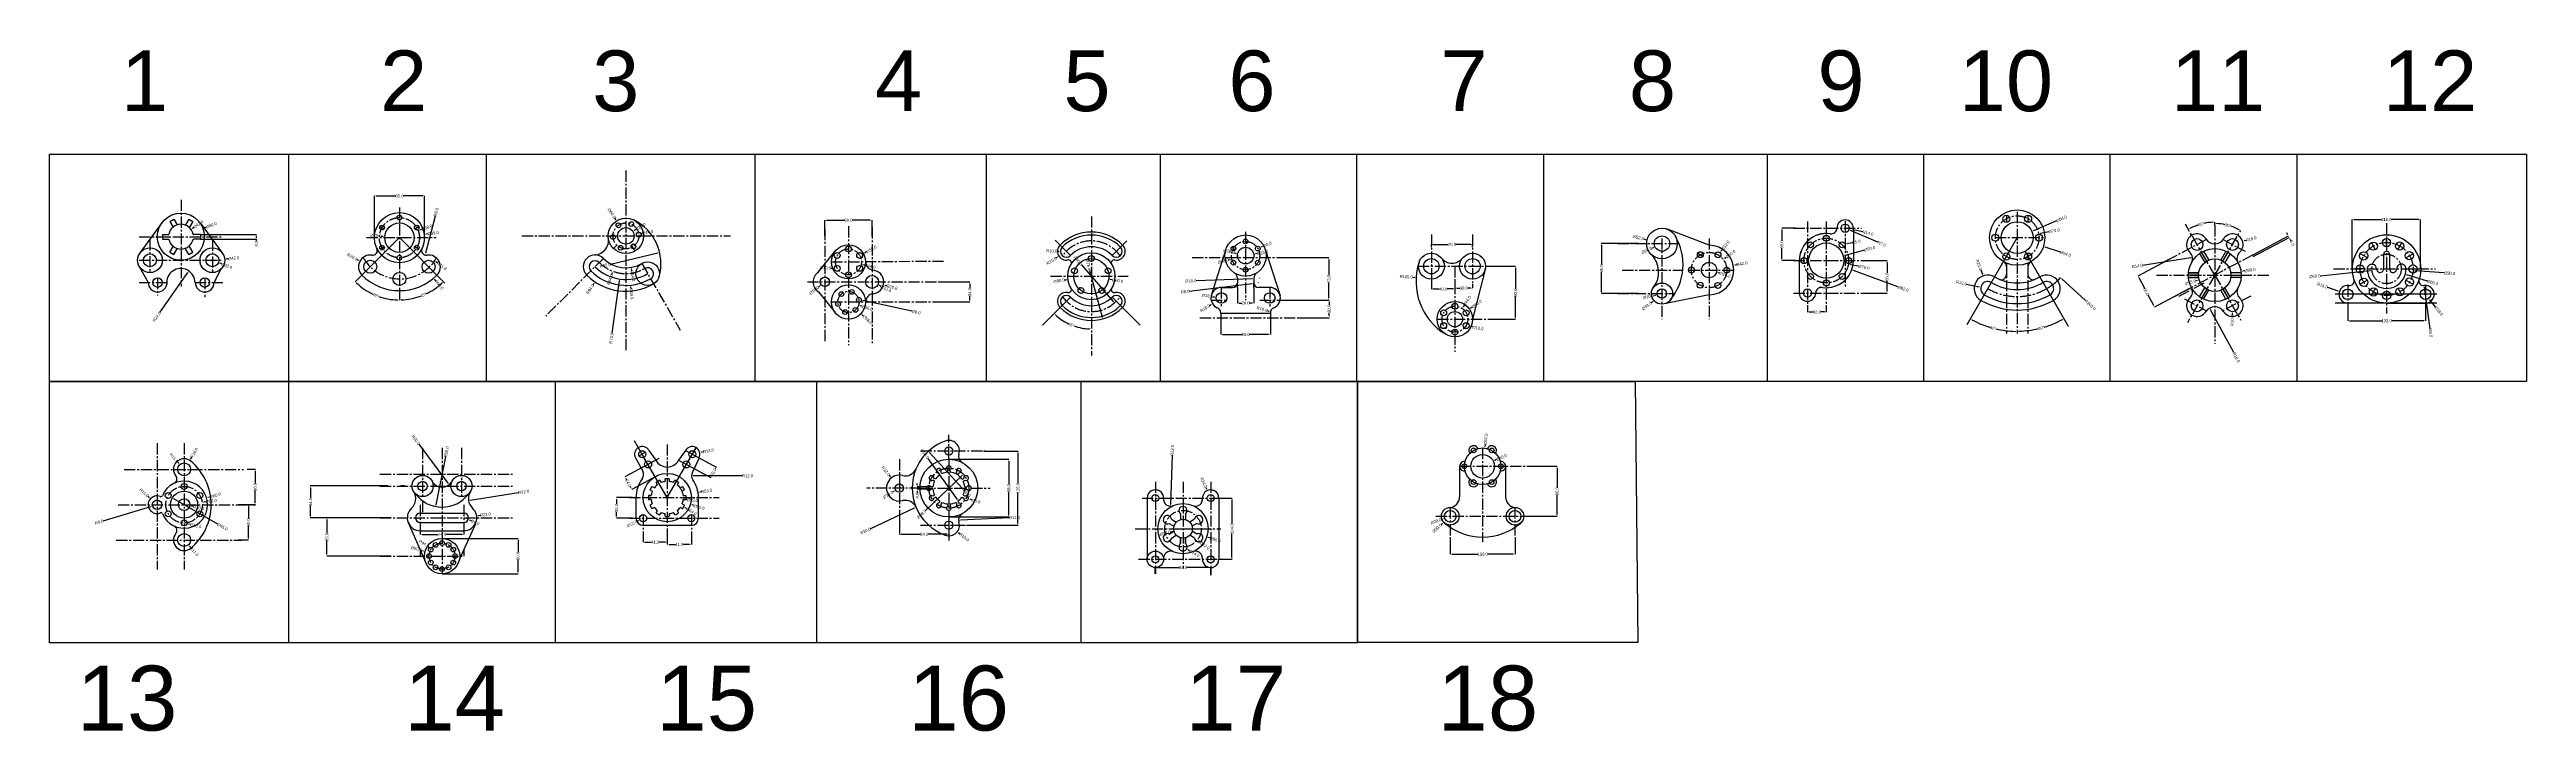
# Model space of a CAD drawing. Header units: millimetres. Extents: x 27 to 4233, y 1813 to 2971.
import ezdxf

# ---------------------------------------------------------------- set-up
doc = ezdxf.new("R2010")
doc.units = ezdxf.units.MM
doc.linetypes.add('CENTER2', pattern=[28.575, 19.05, -3.175, 3.175, -3.175])
doc.styles.get("Standard").update_dxf_attribs({"font": 'arial.ttf'})
doc.dimstyles.get("Standard").update_dxf_attribs({"dimtxt": 5, "dimasz": 3, "dimexe": 0.18, "dimexo": 0.0625, "dimgap": 0.09, "dimtad": 0, "dimdec": 1, "dimzin": 0, "dimdsep": 46, "dimtxsty": 'Standard', "dimcen": 0.09, "dimadec": 0, "dimazin": 0, "dimtfac": 1, "dimtdec": 1, "dimtofl": 0, "dimtmove": 0, "dimatfit": 3, "dimfxl": 1, "dimtolj": 1, "dimtzin": 0, "dimarcsym": 0})

# ---------------------------------------------------------------- blocks, each defined once
blk = doc.blocks.new('*U1')
blk.add_circle((0, 0), 4)
blk = doc.blocks.new('*U2')
at = {"color": 0, "linetype": 'ByBlock', "lineweight": -2, "transparency": 16777216}
blk.add_blockref('*U1', (125.9, 389.8), dxfattribs=at)
for p, rotation in [((96.4, 372.8), 59.99999999999999), ((96.4, 338.8), 120), ((155.3, 372.8), 299.9999999999999), ((155.3, 338.8), 240), ((125.9, 321.8), 180)]:
    blk.add_blockref('*U1', p, dxfattribs=dict(at, rotation=rotation))
blk = doc.blocks.new('*D3')
at = {"color": 0, "lineweight": -2, "transparency": 16777216}
blk.add_line((548.1, 2578.7), (545.9, 2576.5), dxfattribs=at)
for start, end in [(226.6232, 244.7423), (250.2577, 268.3768)]:
    blk.add_arc((620.9, 2651.5), 105.9, start, end, dxfattribs=at)
at = {"color": 0, "transparency": 16777216}
for points in [[(547.8, 2574.1), (548.5, 2574.9), (546, 2576.6)], [(617.9, 2546.1), (617.9, 2545.1), (620.9, 2545.6)]]:
    blk.add_solid(points, dxfattribs=at)
at = {"layer": 'Defpoints', "color": 0, "transparency": 16777216}
for p in [(620.9, 2702.8), (548.2, 2578.7), (576.8, 2607.4), (568, 2559.8), (620.9, 2545.6)]:
    blk.add_point(p, dxfattribs=at)
at = {"color": 0, "transparency": 16777216, "insert": (580.4, 2553.6), "char_height": 5, "attachment_point": 5, "rotation": 337.5}
blk.add_mtext('\\A1;45°', dxfattribs=at)
blk = doc.blocks.new('*D4')
at = {"color": 0, "lineweight": -2, "transparency": 16777216}
for start, end in [(295.2665, 313.3717), (271.6283, 289.7335)]:
    blk.add_arc((620.9, 2651.5), 105.6, start, end, dxfattribs=at)
at = {"color": 0, "transparency": 16777216}
for points in [[(693.1, 2575.1), (693.8, 2574.4), (695.6, 2576.8)], [(623.9, 2545.5), (623.9, 2546.5), (620.9, 2545.9)]]:
    blk.add_solid(points, dxfattribs=at)
at = {"layer": 'Defpoints', "color": 0, "transparency": 16777216}
for p in [(620.9, 2702.8), (620.9, 2651.5), (698.3, 2574.1), (620.9, 2545.6), (648.3, 2549.5)]:
    blk.add_point(p, dxfattribs=at)
at = {"color": 0, "transparency": 16777216, "insert": (661.3, 2554), "char_height": 5, "attachment_point": 5, "rotation": 22.5}
blk.add_mtext('\\A1;45°', dxfattribs=at)
blk = doc.blocks.new('*D5')
at = {"color": 0, "lineweight": -2, "transparency": 16777216}
for p, q in [((620.8, 2651.5), (621, 2651.5)), ((620.9, 2651.4), (620.9, 2651.6)), ((669, 2657.9), (666, 2657.5))]:
    blk.add_line(p, q, dxfattribs=at)
at = {"color": 0, "transparency": 16777216}
blk.add_solid([(666, 2658), (666.1, 2657), (663, 2657.1)], dxfattribs=at)
at = {"layer": 'Defpoints', "color": 0, "transparency": 16777216}
for p in [(663, 2657.1), (578.8, 2645.8)]:
    blk.add_point(p, dxfattribs=at)
at = {"color": 0, "transparency": 16777216, "insert": (678.2, 2659.2), "char_height": 5, "attachment_point": 5, "rotation": 7.6615}
blk.add_mtext('\\A1;∅85.0', dxfattribs=at)
blk = doc.blocks.new('*D6')
at = {"color": 0, "lineweight": -2, "transparency": 16777216}
for p, q in [((620.8, 2651.5), (621, 2651.5)), ((620.9, 2651.4), (620.9, 2651.6)), ((658.5, 2665.3), (655.6, 2664.3))]:
    blk.add_line(p, q, dxfattribs=at)
at = {"color": 0, "transparency": 16777216}
blk.add_solid([(655.5, 2664.7), (655.8, 2663.8), (652.8, 2663.2)], dxfattribs=at)
at = {"layer": 'Defpoints', "color": 0, "transparency": 16777216}
for p in [(652.8, 2663.2), (589, 2639.7)]:
    blk.add_point(p, dxfattribs=at)
at = {"color": 0, "transparency": 16777216, "insert": (667.2, 2668.5), "char_height": 5, "attachment_point": 5, "rotation": 20.2334}
blk.add_mtext('\\A1;∅68.0', dxfattribs=at)
blk = doc.blocks.new('*D7')
at = {"color": 0, "lineweight": -2, "transparency": 16777216}
for p, q in [((590, 2654.2), (593, 2653.9)), ((620.8, 2651.5), (621, 2651.5)), ((620.9, 2651.4), (620.9, 2651.6))]:
    blk.add_line(p, q, dxfattribs=at)
at = {"color": 0, "transparency": 16777216}
blk.add_solid([(593.1, 2654.4), (593, 2653.4), (596, 2653.7)], dxfattribs=at)
at = {"layer": 'Defpoints', "color": 0, "transparency": 16777216}
for p in [(596, 2653.7), (645.8, 2649.3)]:
    blk.add_point(p, dxfattribs=at)
at = {"color": 0, "transparency": 16777216, "insert": (580.8, 2655), "char_height": 5, "attachment_point": 5, "rotation": 354.9814}
blk.add_mtext('\\A1;∅50.0', dxfattribs=at)
blk = doc.blocks.new('*D8')
at = {"color": 0, "lineweight": -2, "transparency": 16777216}
for p, q in [((578.4, 2704), (578.4, 2722.5)), ((581.4, 2722.3), (614.3, 2722.3)), ((660.4, 2722.3), (627.5, 2722.3)), ((663.4, 2704), (663.4, 2722.5))]:
    blk.add_line(p, q, dxfattribs=at)
at = {"color": 0, "transparency": 16777216}
for points in [[(581.4, 2722.8), (581.4, 2721.8), (578.4, 2722.3)], [(660.4, 2722.8), (660.4, 2721.8), (663.4, 2722.3)]]:
    blk.add_solid(points, dxfattribs=at)
at = {"layer": 'Defpoints', "color": 0, "transparency": 16777216}
for p in [(578.4, 2703.9), (663.4, 2722.3), (663.4, 2703.9)]:
    blk.add_point(p, dxfattribs=at)
at = {"color": 0, "transparency": 16777216, "insert": (620.9, 2722.3), "char_height": 5, "attachment_point": 5}
blk.add_mtext('\\A1;85.0', dxfattribs=at)
blk = doc.blocks.new('*D9')
at = {"color": 0, "lineweight": -2, "transparency": 16777216}
for p, q in [((548.7, 2614.5), (551.3, 2613.1)), ((571.3, 2602), (571.5, 2602)), ((571.4, 2601.9), (571.4, 2602.1))]:
    blk.add_line(p, q, dxfattribs=at)
at = {"color": 0, "transparency": 16777216}
blk.add_solid([(551.5, 2613.5), (551.1, 2612.7), (553.9, 2611.6)], dxfattribs=at)
at = {"layer": 'Defpoints', "color": 0, "transparency": 16777216}
for p in [(553.9, 2611.6), (571.4, 2602)]:
    blk.add_point(p, dxfattribs=at)
at = {"color": 0, "transparency": 16777216, "insert": (540.8, 2618.9), "char_height": 5, "attachment_point": 5, "rotation": 331.0969}
blk.add_mtext('\\A1;R20.0', dxfattribs=at)
blk = doc.blocks.new('*D10')
at = {"color": 0, "lineweight": -2, "transparency": 16777216}
for p, q in [((621.6, 2653.3), (621.8, 2653.3)), ((621.7, 2653.3), (621.7, 2653.4)), ((685.4, 2608.5), (682.9, 2610.2))]:
    blk.add_line(p, q, dxfattribs=at)
at = {"color": 0, "transparency": 16777216}
blk.add_solid([(683.2, 2610.6), (682.6, 2609.8), (680.5, 2611.9)], dxfattribs=at)
at = {"layer": 'Defpoints', "color": 0, "transparency": 16777216}
for p in [(621.7, 2653.3), (680.5, 2611.9)]:
    blk.add_point(p, dxfattribs=at)
at = {"color": 0, "transparency": 16777216, "insert": (692.7, 2603.3), "char_height": 5, "attachment_point": 5, "rotation": 324.8254}
blk.add_mtext('\\A1;R71.9', dxfattribs=at)
blk = doc.blocks.new('*D11')
at = {"color": 0, "lineweight": -2, "transparency": 16777216}
for p, q in [((620.8, 2651.5), (621, 2651.5)), ((620.9, 2651.4), (620.9, 2651.6)), ((682.8, 2578.1), (680.8, 2580.3))]:
    blk.add_line(p, q, dxfattribs=at)
at = {"color": 0, "transparency": 16777216}
blk.add_solid([(681.2, 2580.7), (680.5, 2580), (678.9, 2582.6)], dxfattribs=at)
at = {"layer": 'Defpoints', "color": 0, "transparency": 16777216}
for p in [(620.9, 2651.5), (678.9, 2582.6)]:
    blk.add_point(p, dxfattribs=at)
at = {"color": 0, "transparency": 16777216, "insert": (688.5, 2571.2), "char_height": 5, "attachment_point": 5, "rotation": 310.104}
blk.add_mtext('\\A1;R90.0', dxfattribs=at)
blk = doc.blocks.new('*D12')
at = {"color": 0, "lineweight": -2, "transparency": 16777216}
blk.add_line((681.6, 2688.2), (665.2, 2624.9), dxfattribs=at)
at = {"color": 0, "transparency": 16777216}
blk.add_solid([(664.8, 2625), (665.7, 2624.7), (664.5, 2622)], dxfattribs=at)
at = {"layer": 'Defpoints', "color": 0, "transparency": 16777216}
for p in [(664.5, 2622), (666.5, 2629.7)]:
    blk.add_point(p, dxfattribs=at)
at = {"color": 0, "transparency": 16777216, "insert": (683.3, 2695), "char_height": 5, "attachment_point": 5, "rotation": 75.5461}
blk.add_mtext('\\A1;R8.0', dxfattribs=at)
blk = doc.blocks.new('*U13')
for p, q in [((-5.6, 4), (5.6, 4)), ((-5.6, -4), (5.6, -4))]:
    blk.add_line(p, q)
blk = doc.blocks.new('*U14')
at = {"color": 0, "linetype": 'ByBlock', "lineweight": -2, "transparency": 16777216}
blk.add_blockref('*U13', (604.6, 338.6), dxfattribs=at)
for p, rotation in [((617.9, 361.7), 299.9999999999999), ((644.6, 361.7), 239.9999999999999), ((657.9, 338.6), 180), ((617.9, 315.5), 59.99999999999999), ((644.6, 315.5), 120)]:
    blk.add_blockref('*U13', p, dxfattribs=dict(at, rotation=rotation))
blk = doc.blocks.new('*D15')
at = {"color": 0, "lineweight": -2, "transparency": 16777216}
for p, q in [((249.7, 2653.1), (249.9, 2653.1)), ((249.8, 2653), (249.8, 2653.2)), ((292.9, 2669.2), (290.1, 2668.2))]:
    blk.add_line(p, q, dxfattribs=at)
at = {"color": 0, "transparency": 16777216}
blk.add_solid([(289.9, 2668.6), (290.3, 2667.7), (287.3, 2667.1)], dxfattribs=at)
at = {"layer": 'Defpoints', "color": 0, "transparency": 16777216}
for p in [(287.3, 2667.1), (212.3, 2639.1)]:
    blk.add_point(p, dxfattribs=at)
at = {"color": 0, "transparency": 16777216, "insert": (301.6, 2672.5), "char_height": 5, "attachment_point": 5, "rotation": 20.4985}
blk.add_mtext('\\A1;∅80.0', dxfattribs=at)
blk = doc.blocks.new('*D16')
at = {"color": 0, "lineweight": -2, "transparency": 16777216}
for p, q in [((249.7, 2653.1), (249.9, 2653.1)), ((249.8, 2653), (249.8, 2653.2)), ((271.8, 2668.7), (269.4, 2667))]:
    blk.add_line(p, q, dxfattribs=at)
at = {"color": 0, "transparency": 16777216}
blk.add_solid([(269.1, 2667.4), (269.7, 2666.6), (266.9, 2665.3)], dxfattribs=at)
at = {"layer": 'Defpoints', "color": 0, "transparency": 16777216}
for p in [(266.9, 2665.3), (232.7, 2641)]:
    blk.add_point(p, dxfattribs=at)
at = {"color": 0, "transparency": 16777216, "insert": (279.4, 2674.1), "char_height": 5, "attachment_point": 5, "rotation": 35.3707}
blk.add_mtext('\\A1;∅42.0', dxfattribs=at)
blk = doc.blocks.new('*D17')
at = {"color": 0, "lineweight": -2, "transparency": 16777216}
for p, q in [((283, 2656.9), (378, 2656.9)), ((377.9, 2653.9), (377.9, 2651.9)), ((283, 2648.9), (378, 2648.9)), ((377.9, 2648.9), (377.9, 2645.9))]:
    blk.add_line(p, q, dxfattribs=at)
at = {"color": 0, "transparency": 16777216}
for points in [[(377.4, 2653.9), (378.4, 2653.9), (377.9, 2656.9)], [(377.4, 2651.9), (378.4, 2651.9), (377.9, 2648.9)]]:
    blk.add_solid(points, dxfattribs=at)
at = {"layer": 'Defpoints', "color": 0, "transparency": 16777216}
for p in [(282.9, 2656.9), (282.9, 2648.9), (377.9, 2648.9)]:
    blk.add_point(p, dxfattribs=at)
at = {"color": 0, "transparency": 16777216, "insert": (377.9, 2641.3), "char_height": 5, "attachment_point": 5, "rotation": 90}
blk.add_mtext('\\A1;8.0', dxfattribs=at)
blk = doc.blocks.new('*D18')
at = {"color": 0, "lineweight": -2, "transparency": 16777216}
blk.add_line((214.2, 2524.5), (261.9, 2592.3), dxfattribs=at)
at = {"color": 0, "transparency": 16777216}
blk.add_solid([(261.5, 2592.6), (262.3, 2592), (263.6, 2594.7)], dxfattribs=at)
at = {"layer": 'Defpoints', "color": 0, "transparency": 16777216}
for p in [(249.8, 2575.1), (263.6, 2594.7)]:
    blk.add_point(p, dxfattribs=at)
at = {"color": 0, "transparency": 16777216, "insert": (209, 2517.2), "char_height": 5, "attachment_point": 5, "rotation": 54.8542}
blk.add_mtext('\\A1;R24.0', dxfattribs=at)
blk = doc.blocks.new('*D19')
at = {"color": 0, "lineweight": -2, "transparency": 16777216}
for p, q in [((303.2, 2613.1), (303.4, 2613.1)), ((303.3, 2613), (303.3, 2613.2)), ((330.2, 2615.6), (327.2, 2615.3))]:
    blk.add_line(p, q, dxfattribs=at)
at = {"color": 0, "transparency": 16777216}
blk.add_solid([(327.1, 2615.8), (327.2, 2614.8), (324.2, 2615)], dxfattribs=at)
at = {"layer": 'Defpoints', "color": 0, "transparency": 16777216}
for p in [(282.4, 2611.2), (324.2, 2615)]:
    blk.add_point(p, dxfattribs=at)
at = {"color": 0, "transparency": 16777216, "insert": (339.4, 2616.4), "char_height": 5, "attachment_point": 5, "rotation": 5.2262}
blk.add_mtext('\\A1;∅42.0', dxfattribs=at)
blk = doc.blocks.new('*D20')
at = {"color": 0, "lineweight": -2, "transparency": 16777216}
for p, q in [((303.2, 2613.1), (303.4, 2613.1)), ((303.3, 2613), (303.3, 2613.2)), ((319.1, 2607), (316.3, 2608))]:
    blk.add_line(p, q, dxfattribs=at)
at = {"color": 0, "transparency": 16777216}
blk.add_solid([(316.5, 2608.5), (316.2, 2607.6), (313.5, 2609.1)], dxfattribs=at)
at = {"layer": 'Defpoints', "color": 0, "transparency": 16777216}
for p in [(293, 2617.1), (313.5, 2609.1)]:
    blk.add_point(p, dxfattribs=at)
at = {"color": 0, "transparency": 16777216, "insert": (327.8, 2603.6), "char_height": 5, "attachment_point": 5, "rotation": 338.7782}
blk.add_mtext('\\A1;∅22.0', dxfattribs=at)
blk = doc.blocks.new('*U21')
blk.add_circle((0, 0), 5)
blk = doc.blocks.new('*U22')
at = {"color": 0, "linetype": 'ByBlock', "lineweight": -2, "transparency": 16777216}
blk.add_blockref('*U21', (1105.6, 335.2), dxfattribs=at)
for p, rotation in [((1086.5, 324.2), 59.99999999999999), ((1086.5, 302.2), 120), ((1105.6, 291.2), 180), ((1124.6, 324.2), 300.0000000000001), ((1124.6, 302.2), 240)]:
    blk.add_blockref('*U21', p, dxfattribs=dict(at, rotation=rotation))
blk = doc.blocks.new('*D23')
at = {"color": 0, "lineweight": -2, "transparency": 16777216}
for p, q in [((2373.3, 2635.6), (2373.3, 2640.3)), ((2376.3, 2640.1), (2401.7, 2640.1)), ((2440.3, 2640.1), (2414.8, 2640.1)), ((2443.3, 2635.6), (2443.3, 2640.3))]:
    blk.add_line(p, q, dxfattribs=at)
at = {"color": 0, "transparency": 16777216}
for points in [[(2376.3, 2640.6), (2376.3, 2639.6), (2373.3, 2640.1)], [(2440.3, 2640.6), (2440.3, 2639.6), (2443.3, 2640.1)]]:
    blk.add_solid(points, dxfattribs=at)
at = {"layer": 'Defpoints', "color": 0, "transparency": 16777216}
for p in [(2373.3, 2635.5), (2443.3, 2640.1), (2443.3, 2635.5)]:
    blk.add_point(p, dxfattribs=at)
at = {"color": 0, "transparency": 16777216, "insert": (2408.3, 2640.1), "char_height": 5, "attachment_point": 5}
blk.add_mtext('\\A1;70.0', dxfattribs=at)
blk = doc.blocks.new('*D24')
at = {"color": 0, "lineweight": -2, "transparency": 16777216}
for p, q in [((2475.8, 2603), (2516.3, 2603)), ((2516.1, 2600), (2516.1, 2564.6)), ((2516.1, 2516), (2516.1, 2551.4)), ((2475.8, 2513), (2516.3, 2513))]:
    blk.add_line(p, q, dxfattribs=at)
at = {"color": 0, "transparency": 16777216}
for points in [[(2515.6, 2600), (2516.6, 2600), (2516.1, 2603)], [(2515.6, 2516), (2516.6, 2516), (2516.1, 2513)]]:
    blk.add_solid(points, dxfattribs=at)
at = {"layer": 'Defpoints', "color": 0, "transparency": 16777216}
for p in [(2475.7, 2603), (2475.7, 2513), (2516.1, 2513)]:
    blk.add_point(p, dxfattribs=at)
at = {"color": 0, "transparency": 16777216, "insert": (2516.1, 2558), "char_height": 5, "attachment_point": 5, "rotation": 90}
blk.add_mtext('\\A1;90.0', dxfattribs=at)
blk = doc.blocks.new('*D25')
at = {"color": 0, "lineweight": -2, "transparency": 16777216}
for p, q in [((2373.3, 2580.9), (2373.3, 2564.1)), ((2413.3, 2580.9), (2413.3, 2564.1)), ((2376.3, 2564.3), (2386.6, 2564.3)), ((2410.3, 2564.3), (2399.9, 2564.3))]:
    blk.add_line(p, q, dxfattribs=at)
at = {"color": 0, "transparency": 16777216}
for points in [[(2376.3, 2564.8), (2376.3, 2563.8), (2373.3, 2564.3)], [(2410.3, 2564.8), (2410.3, 2563.8), (2413.3, 2564.3)]]:
    blk.add_solid(points, dxfattribs=at)
at = {"layer": 'Defpoints', "color": 0, "transparency": 16777216}
for p in [(2373.3, 2581), (2413.3, 2581), (2373.3, 2564.3)]:
    blk.add_point(p, dxfattribs=at)
at = {"color": 0, "transparency": 16777216, "insert": (2393.3, 2564.3), "char_height": 5, "attachment_point": 5}
blk.add_mtext('\\A1;40.0', dxfattribs=at)
blk = doc.blocks.new('*D26')
at = {"color": 0, "lineweight": -2, "transparency": 16777216}
for p, q in [((2413.3, 2572.5), (2413.3, 2565.7)), ((2416.3, 2565.9), (2421.7, 2565.9)), ((2440.3, 2565.9), (2434.8, 2565.9)), ((2443.3, 2572.5), (2443.3, 2565.7))]:
    blk.add_line(p, q, dxfattribs=at)
at = {"color": 0, "transparency": 16777216}
for points in [[(2416.3, 2566.4), (2416.3, 2565.4), (2413.3, 2565.9)], [(2440.3, 2566.4), (2440.3, 2565.4), (2443.3, 2565.9)]]:
    blk.add_solid(points, dxfattribs=at)
at = {"layer": 'Defpoints', "color": 0, "transparency": 16777216}
for p in [(2413.3, 2572.5), (2443.3, 2572.5), (2443.3, 2565.9)]:
    blk.add_point(p, dxfattribs=at)
at = {"color": 0, "transparency": 16777216, "insert": (2428.3, 2565.9), "char_height": 5, "attachment_point": 5}
blk.add_mtext('\\A1;30.0', dxfattribs=at)
blk = doc.blocks.new('*D27')
at = {"color": 0, "lineweight": -2, "transparency": 16777216}
for p, q in [((2428.8, 2536.3), (2427.1, 2533.8)), ((2413.2, 2513), (2413.4, 2513)), ((2413.3, 2512.9), (2413.3, 2513.1))]:
    blk.add_line(p, q, dxfattribs=at)
at = {"color": 0, "transparency": 16777216}
blk.add_solid([(2426.7, 2534.1), (2427.5, 2533.5), (2425.5, 2531.3)], dxfattribs=at)
at = {"layer": 'Defpoints', "color": 0, "transparency": 16777216}
for p in [(2425.5, 2531.3), (2401.1, 2494.7)]:
    blk.add_point(p, dxfattribs=at)
at = {"color": 0, "transparency": 16777216, "insert": (2433.9, 2544), "char_height": 5, "attachment_point": 5, "rotation": 56.3385}
blk.add_mtext('\\A1;∅44.0', dxfattribs=at)
blk = doc.blocks.new('*D28')
at = {"color": 0, "lineweight": -2, "transparency": 16777216}
for p, q in [((2442.8, 2533.5), (2440.4, 2531.8)), ((2413.2, 2513), (2413.4, 2513)), ((2413.3, 2512.9), (2413.3, 2513.1))]:
    blk.add_line(p, q, dxfattribs=at)
at = {"color": 0, "transparency": 16777216}
blk.add_solid([(2440.1, 2532.2), (2440.7, 2531.4), (2437.9, 2530.1)], dxfattribs=at)
at = {"layer": 'Defpoints', "color": 0, "transparency": 16777216}
for p in [(2437.9, 2530.1), (2388.6, 2495.9)]:
    blk.add_point(p, dxfattribs=at)
at = {"color": 0, "transparency": 16777216, "insert": (2450.5, 2538.8), "char_height": 5, "attachment_point": 5, "rotation": 34.7933}
blk.add_mtext('\\A1;∅60.0', dxfattribs=at)
blk = doc.blocks.new('*D29')
at = {"color": 0, "lineweight": -2, "transparency": 16777216}
for p, q in [((2432.2, 2502), (2432.4, 2502)), ((2432.3, 2501.9), (2432.3, 2502.1)), ((2443.1, 2499.8), (2440.2, 2500.4))]:
    blk.add_line(p, q, dxfattribs=at)
at = {"color": 0, "transparency": 16777216}
blk.add_solid([(2440.3, 2500.9), (2440.1, 2499.9), (2437.2, 2501)], dxfattribs=at)
at = {"layer": 'Defpoints', "color": 0, "transparency": 16777216}
for p in [(2427.4, 2503), (2437.2, 2501)]:
    blk.add_point(p, dxfattribs=at)
at = {"color": 0, "transparency": 16777216, "insert": (2452.2, 2498), "char_height": 5, "attachment_point": 5, "rotation": 348.6449}
blk.add_mtext('\\A1;∅10.0', dxfattribs=at)
blk = doc.blocks.new('*D30')
at = {"color": 0, "lineweight": -2, "transparency": 16777216}
for p, q in [((2341.4, 2584.3), (2344.4, 2584.1)), ((2452, 2577.1), (2452.2, 2577.1)), ((2452.1, 2577.1), (2452.1, 2577.2))]:
    blk.add_line(p, q, dxfattribs=at)
at = {"color": 0, "transparency": 16777216}
blk.add_solid([(2344.4, 2584.6), (2344.3, 2583.6), (2347.4, 2583.9)], dxfattribs=at)
at = {"layer": 'Defpoints', "color": 0, "transparency": 16777216}
for p in [(2347.4, 2583.9), (2452.1, 2577.1)]:
    blk.add_point(p, dxfattribs=at)
at = {"color": 0, "transparency": 16777216, "insert": (2330.5, 2585), "char_height": 5, "attachment_point": 5, "rotation": 356.2855}
blk.add_mtext('\\A1;R105.0', dxfattribs=at)
blk = doc.blocks.new('*U31')
blk.add_circle((0, 0), 5)
blk = doc.blocks.new('*U32')
at = {"color": 0, "linetype": 'ByBlock', "lineweight": -2, "transparency": 16777216}
for p, rotation in [((1717.9, 414.7), 299.9999999999999), ((1672.7, 389), 60.00000000000001), ((1732.7, 388.7), 239.9999999999999), ((1687.6, 363), 120), ((1717.6, 362.8), 180)]:
    blk.add_blockref('*U31', p, dxfattribs=dict(at, rotation=rotation))
blk.add_blockref('*U31', (1687.9, 414.9), dxfattribs=at)
blk = doc.blocks.new('*D33')
at = {"color": 0, "lineweight": -2, "transparency": 16777216}
for p, q in [((2844.8, 2596.5), (2845, 2596.5)), ((2844.9, 2596.4), (2844.9, 2596.6)), ((2892, 2605.6), (2889, 2605))]:
    blk.add_line(p, q, dxfattribs=at)
at = {"color": 0, "transparency": 16777216}
blk.add_solid([(2889, 2605.5), (2889.1, 2604.5), (2886.1, 2604.4)], dxfattribs=at)
at = {"layer": 'Defpoints', "color": 0, "transparency": 16777216}
for p in [(2844.9, 2596.5), (2886.1, 2604.4)]:
    blk.add_point(p, dxfattribs=at)
at = {"color": 0, "transparency": 16777216, "insert": (2900.8, 2607.3), "char_height": 5, "attachment_point": 5, "rotation": 10.9356}
blk.add_mtext('\\A1;R42.0', dxfattribs=at)
blk = doc.blocks.new('*D34')
at = {"color": 0, "lineweight": -2, "transparency": 16777216}
for p, q in [((2873.8, 2617.9), (2871.4, 2616.1)), ((2844.8, 2596.5), (2845, 2596.5)), ((2844.9, 2596.4), (2844.9, 2596.6))]:
    blk.add_line(p, q, dxfattribs=at)
at = {"color": 0, "transparency": 16777216}
blk.add_solid([(2871.1, 2616.5), (2871.7, 2615.7), (2869, 2614.3)], dxfattribs=at)
at = {"layer": 'Defpoints', "color": 0, "transparency": 16777216}
for p in [(2869, 2614.3), (2820.7, 2578.6)]:
    blk.add_point(p, dxfattribs=at)
at = {"color": 0, "transparency": 16777216, "insert": (2881.3, 2623.4), "char_height": 5, "attachment_point": 5, "rotation": 36.4591}
blk.add_mtext('\\A1;∅60.0', dxfattribs=at)
blk = doc.blocks.new('*D35')
at = {"color": 0, "lineweight": -2, "transparency": 16777216}
for p, q in [((2844.8, 2596.5), (2845, 2596.5)), ((2844.9, 2596.4), (2844.9, 2596.6)), ((2863.1, 2591), (2860.2, 2591.9))]:
    blk.add_line(p, q, dxfattribs=at)
at = {"color": 0, "transparency": 16777216}
blk.add_solid([(2860.3, 2592.4), (2860.1, 2591.4), (2857.3, 2592.8)], dxfattribs=at)
at = {"layer": 'Defpoints', "color": 0, "transparency": 16777216}
for p in [(2832.4, 2600.2), (2857.3, 2592.8)]:
    blk.add_point(p, dxfattribs=at)
at = {"color": 0, "transparency": 16777216, "insert": (2872, 2588.4), "char_height": 5, "attachment_point": 5, "rotation": 343.4188}
blk.add_mtext('\\A1;∅26.0', dxfattribs=at)
blk = doc.blocks.new('*D36')
at = {"color": 0, "lineweight": -2, "transparency": 16777216}
for p, q in [((2733.9, 2649.4), (2736.8, 2648.6)), ((2764.8, 2641.5), (2765, 2641.5)), ((2764.9, 2641.4), (2764.9, 2641.6))]:
    blk.add_line(p, q, dxfattribs=at)
at = {"color": 0, "transparency": 16777216}
blk.add_solid([(2736.9, 2649.1), (2736.6, 2648.1), (2739.7, 2647.9)], dxfattribs=at)
at = {"layer": 'Defpoints', "color": 0, "transparency": 16777216}
for p in [(2739.7, 2647.9), (2790.1, 2635.1)]:
    blk.add_point(p, dxfattribs=at)
at = {"color": 0, "transparency": 16777216, "insert": (2724.8, 2651.6), "char_height": 5, "attachment_point": 5, "rotation": 345.725}
blk.add_mtext('\\A1;∅52.0', dxfattribs=at)
blk = doc.blocks.new('*D37')
at = {"color": 0, "lineweight": -2, "transparency": 16777216}
for p, q in [((2747.5, 2633.7), (2750.3, 2634.9)), ((2764.8, 2641.5), (2765, 2641.5)), ((2764.9, 2641.4), (2764.9, 2641.6))]:
    blk.add_line(p, q, dxfattribs=at)
at = {"color": 0, "transparency": 16777216}
blk.add_solid([(2750.1, 2635.3), (2750.5, 2634.4), (2753, 2636.1)], dxfattribs=at)
at = {"layer": 'Defpoints', "color": 0, "transparency": 16777216}
for p in [(2753, 2636.1), (2776.7, 2646.8)]:
    blk.add_point(p, dxfattribs=at)
at = {"color": 0, "transparency": 16777216, "insert": (2739.1, 2629.8), "char_height": 5, "attachment_point": 5, "rotation": 24.2629}
blk.add_mtext('\\A1;∅26.0', dxfattribs=at)
blk = doc.blocks.new('*D38')
at = {"color": 0, "lineweight": -2, "transparency": 16777216}
for p, q in [((2746.3, 2541.3), (2748.6, 2543.2)), ((2764.8, 2556.5), (2765, 2556.5)), ((2764.9, 2556.4), (2764.9, 2556.6))]:
    blk.add_line(p, q, dxfattribs=at)
at = {"color": 0, "transparency": 16777216}
blk.add_solid([(2748.3, 2543.6), (2748.9, 2542.8), (2750.9, 2545.1)], dxfattribs=at)
at = {"layer": 'Defpoints', "color": 0, "transparency": 16777216}
for p in [(2778.8, 2567.9), (2750.9, 2545.1)]:
    blk.add_point(p, dxfattribs=at)
at = {"color": 0, "transparency": 16777216, "insert": (2739.1, 2535.4), "char_height": 5, "attachment_point": 5, "rotation": 39.2782}
blk.add_mtext('\\A1;∅36.0', dxfattribs=at)
blk = doc.blocks.new('*D39')
at = {"color": 0, "lineweight": -2, "transparency": 16777216}
for p, q in [((2751.2, 2553.5), (2754.1, 2554.1)), ((2764.8, 2556.5), (2765, 2556.5)), ((2764.9, 2556.4), (2764.9, 2556.6))]:
    blk.add_line(p, q, dxfattribs=at)
at = {"color": 0, "transparency": 16777216}
blk.add_solid([(2754, 2554.6), (2754.2, 2553.6), (2757, 2554.8)], dxfattribs=at)
at = {"layer": 'Defpoints', "color": 0, "transparency": 16777216}
for p in [(2757, 2554.8), (2772.7, 2558.2)]:
    blk.add_point(p, dxfattribs=at)
at = {"color": 0, "transparency": 16777216, "insert": (2742.1, 2551.5), "char_height": 5, "attachment_point": 5, "rotation": 12.2969}
blk.add_mtext('\\A1;∅16.0', dxfattribs=at)
blk = doc.blocks.new('*D40')
at = {"color": 0, "lineweight": -2, "transparency": 16777216}
for p, q in [((2725.1, 2641.5), (2661.8, 2641.5)), ((2662, 2638.5), (2662, 2605.5)), ((2662, 2559.5), (2662, 2592.4)), ((2725.1, 2556.5), (2661.8, 2556.5))]:
    blk.add_line(p, q, dxfattribs=at)
at = {"color": 0, "transparency": 16777216}
for points in [[(2661.5, 2638.5), (2662.5, 2638.5), (2662, 2641.5)], [(2661.5, 2559.5), (2662.5, 2559.5), (2662, 2556.5)]]:
    blk.add_solid(points, dxfattribs=at)
at = {"layer": 'Defpoints', "color": 0, "transparency": 16777216}
for p in [(2725.2, 2641.5), (2662, 2556.5), (2725.2, 2556.5)]:
    blk.add_point(p, dxfattribs=at)
at = {"color": 0, "transparency": 16777216, "insert": (2662, 2599), "char_height": 5, "attachment_point": 5, "rotation": 90}
blk.add_mtext('\\A1;85.0', dxfattribs=at)
blk = doc.blocks.new('*D41')
at = {"color": 0, "lineweight": -2, "transparency": 16777216}
for p, q in [((2859.9, 2622.4), (2860.1, 2622.4)), ((2860, 2622.3), (2860, 2622.5)), ((2866.8, 2631), (2865, 2628.7))]:
    blk.add_line(p, q, dxfattribs=at)
at = {"color": 0, "transparency": 16777216}
blk.add_solid([(2864.6, 2629), (2865.3, 2628.3), (2863.1, 2626.3)], dxfattribs=at)
at = {"layer": 'Defpoints', "color": 0, "transparency": 16777216}
for p in [(2856.9, 2618.4), (2863.1, 2626.3)]:
    blk.add_point(p, dxfattribs=at)
at = {"color": 0, "transparency": 16777216, "insert": (2872.6, 2638.3), "char_height": 5, "attachment_point": 5, "rotation": 51.8258}
blk.add_mtext('\\A1;∅10.0', dxfattribs=at)
blk = doc.blocks.new('*U42')
for p, q in [((8.7, 4), (-8.9, 4)), ((-8.6, 0), (8.9, 0)), ((8.7, -4), (-8.9, -4))]:
    blk.add_line(p, q)
blk = doc.blocks.new('*U43')
at = {"color": 0, "linetype": 'ByBlock', "lineweight": -2, "transparency": 16777216}
for p, rotation in [((2711.2, 437.4), 120), ((2747.3, 437.4), 60.00000000000001), ((2693.2, 406.2), 180), ((2711.2, 374.9), 239.9999999999999), ((2747.3, 374.9), 299.9999999999999)]:
    blk.add_blockref('*U42', p, dxfattribs=dict(at, rotation=rotation))
blk.add_blockref('*U42', (2765.4, 406.2), dxfattribs=at)
blk = doc.blocks.new('*D44')
at = {"color": 0, "lineweight": -2, "transparency": 16777216}
for p, q in [((3703.6, 2672.5), (3703.6, 2675.5)), ((3747.1, 2663.1), (3747.4, 2663.7))]:
    blk.add_line(p, q, dxfattribs=at)
for start, end in [(78.2716, 88.0352), (61.9648, 71.7284)]:
    blk.add_arc((3703.6, 2587.8), 87.5, start, end, dxfattribs=at)
at = {"color": 0, "transparency": 16777216}
for points in [[(3706.5, 2674.7), (3706.6, 2675.7), (3703.6, 2675.3)], [(3744.9, 2665.5), (3744.4, 2664.6), (3747.3, 2663.6)]]:
    blk.add_solid(points, dxfattribs=at)
at = {"layer": 'Defpoints', "color": 0, "transparency": 16777216}
for p in [(3703.6, 2672.5), (3733.5, 2670), (3747, 2663.1), (3731.8, 2636.8), (3703.6, 2471.3)]:
    blk.add_point(p, dxfattribs=at)
at = {"color": 0, "transparency": 16777216, "insert": (3726.2, 2672.3), "char_height": 5, "attachment_point": 5, "rotation": 345}
blk.add_mtext('\\A1;30°', dxfattribs=at)
blk = doc.blocks.new('*D45')
at = {"color": 0, "lineweight": -2, "transparency": 16777216}
blk.add_line((3703.6, 2672.5), (3703.6, 2677.8), dxfattribs=at)
for start, end in [(108.1868, 118.0861), (91.9139, 101.8132)]:
    blk.add_arc((3703.6, 2587.8), 89.8, start, end, dxfattribs=at)
at = {"color": 0, "transparency": 16777216}
for points in [[(3661.5, 2666.6), (3661, 2667.5), (3658.7, 2665.6)], [(3700.5, 2678.1), (3700.6, 2677.1), (3703.6, 2677.6)]]:
    blk.add_solid(points, dxfattribs=at)
at = {"layer": 'Defpoints', "color": 0, "transparency": 16777216}
for p in [(3653.6, 2674.4), (3688, 2676.2), (3703.6, 2672.5), (3703.6, 2587.8), (3703.6, 2471.3)]:
    blk.add_point(p, dxfattribs=at)
at = {"color": 0, "transparency": 16777216, "insert": (3680.3, 2674.5), "char_height": 5, "attachment_point": 5, "rotation": 15}
blk.add_mtext('\\A1;30°', dxfattribs=at)
blk = doc.blocks.new('*D46')
at = {"color": 0, "lineweight": -2, "transparency": 16777216}
for p, q in [((3671.4, 2578.3), (3674.3, 2579.1)), ((3703.5, 2587.8), (3703.6, 2587.8)), ((3703.6, 2587.7), (3703.6, 2587.9))]:
    blk.add_line(p, q, dxfattribs=at)
at = {"color": 0, "transparency": 16777216}
blk.add_solid([(3674.2, 2579.6), (3674.5, 2578.6), (3677.2, 2580)], dxfattribs=at)
at = {"layer": 'Defpoints', "color": 0, "transparency": 16777216}
for p in [(3677.2, 2580), (3729.9, 2595.6)]:
    blk.add_point(p, dxfattribs=at)
at = {"color": 0, "transparency": 16777216, "insert": (3662.5, 2575.6), "char_height": 5, "attachment_point": 5, "rotation": 16.5402}
blk.add_mtext('\\A1;∅55.0', dxfattribs=at)
blk = doc.blocks.new('*D47')
at = {"color": 0, "lineweight": -2, "transparency": 16777216}
for p, q in [((3703.5, 2587.8), (3703.6, 2587.8)), ((3703.6, 2587.7), (3703.6, 2587.9)), ((3754.1, 2594.9), (3751.1, 2594.5))]:
    blk.add_line(p, q, dxfattribs=at)
at = {"color": 0, "transparency": 16777216}
blk.add_solid([(3751, 2595), (3751.2, 2594), (3748.1, 2594.1)], dxfattribs=at)
at = {"layer": 'Defpoints', "color": 0, "transparency": 16777216}
for p in [(3659, 2581.5), (3748.1, 2594.1)]:
    blk.add_point(p, dxfattribs=at)
at = {"color": 0, "transparency": 16777216, "insert": (3763.3, 2596.2), "char_height": 5, "attachment_point": 5, "rotation": 8.0629}
blk.add_mtext('\\A1;∅90.0', dxfattribs=at)
blk = doc.blocks.new('*D48')
at = {"color": 0, "lineweight": -2, "transparency": 16777216}
for p, q in [((3733.5, 2639.8), (3733.7, 2639.8)), ((3733.6, 2639.7), (3733.6, 2639.9)), ((3756.6, 2646.7), (3753.7, 2645.8))]:
    blk.add_line(p, q, dxfattribs=at)
at = {"color": 0, "transparency": 16777216}
blk.add_solid([(3753.6, 2646.3), (3753.8, 2645.3), (3750.8, 2644.9)], dxfattribs=at)
at = {"layer": 'Defpoints', "color": 0, "transparency": 16777216}
for p in [(3733.6, 2639.8), (3750.8, 2644.9)]:
    blk.add_point(p, dxfattribs=at)
at = {"color": 0, "transparency": 16777216, "insert": (3765.2, 2649.2), "char_height": 5, "attachment_point": 5, "rotation": 16.6531}
blk.add_mtext('\\A1;R18.0', dxfattribs=at)
blk = doc.blocks.new('*D49')
at = {"color": 0, "lineweight": -2, "transparency": 16777216}
blk.add_line((3735.9, 2456.2), (3696.4, 2529.1), dxfattribs=at)
at = {"color": 0, "transparency": 16777216}
blk.add_solid([(3696.9, 2529.4), (3696, 2528.9), (3695, 2531.8)], dxfattribs=at)
at = {"layer": 'Defpoints', "color": 0, "transparency": 16777216}
for p in [(3695, 2531.8), (3703.6, 2515.9)]:
    blk.add_point(p, dxfattribs=at)
at = {"color": 0, "transparency": 16777216, "insert": (3740.2, 2448.3), "char_height": 5, "attachment_point": 5, "rotation": 298.4301}
blk.add_mtext('\\A1;R18.0', dxfattribs=at)
blk = doc.blocks.new('*D50')
at = {"color": 0, "lineweight": -2, "transparency": 16777216}
blk.add_line((3580.9, 2604.8), (3662.7, 2618), dxfattribs=at)
at = {"color": 0, "transparency": 16777216}
blk.add_solid([(3662.6, 2618.5), (3662.8, 2617.5), (3665.7, 2618.5)], dxfattribs=at)
at = {"layer": 'Defpoints', "color": 0, "transparency": 16777216}
for p in [(3651.9, 2616.2), (3665.7, 2618.5)]:
    blk.add_point(p, dxfattribs=at)
at = {"color": 0, "transparency": 16777216, "insert": (3572, 2603.4), "char_height": 5, "attachment_point": 5, "rotation": 9.1362}
blk.add_mtext('\\A1;R14.0', dxfattribs=at)
blk = doc.blocks.new('*D51')
at = {"color": 0, "lineweight": -2, "transparency": 16777216}
for p, q in [((3733.5, 2535.8), (3733.7, 2535.8)), ((3733.6, 2535.7), (3733.6, 2535.9)), ((3733.4, 2519.8), (3733.4, 2522.8))]:
    blk.add_line(p, q, dxfattribs=at)
at = {"color": 0, "transparency": 16777216}
blk.add_solid([(3732.9, 2522.8), (3733.9, 2522.8), (3733.5, 2525.8)], dxfattribs=at)
at = {"layer": 'Defpoints', "color": 0, "transparency": 16777216}
for p in [(3733.5, 2525.8), (3733.6, 2535.8)]:
    blk.add_point(p, dxfattribs=at)
at = {"color": 0, "transparency": 16777216, "insert": (3733.3, 2510.8), "char_height": 5, "attachment_point": 5, "rotation": 89.3772}
blk.add_mtext('\\A1;R10.0', dxfattribs=at)
blk = doc.blocks.new('*D52')
at = {"color": 0, "lineweight": -2, "transparency": 16777216}
for p, q in [((3767.5, 2621.8), (3828.6, 2654.4)), ((3768.9, 2619.2), (3830.1, 2651.7)), ((3827.1, 2656.9), (3825.7, 2659.6)), ((3831.3, 2649), (3832.7, 2646.3))]:
    blk.add_line(p, q, dxfattribs=at)
at = {"color": 0, "transparency": 16777216}
for points in [[(3827.5, 2657.2), (3826.6, 2656.7), (3828.5, 2654.3)], [(3831.8, 2649.2), (3830.9, 2648.8), (3829.9, 2651.6)]]:
    blk.add_solid(points, dxfattribs=at)
at = {"layer": 'Defpoints', "color": 0, "transparency": 16777216}
for p in [(3829.9, 2651.6), (3767.4, 2621.8), (3768.8, 2619.1)]:
    blk.add_point(p, dxfattribs=at)
at = {"color": 0, "transparency": 16777216, "insert": (3834.9, 2642.3), "char_height": 5, "attachment_point": 5, "rotation": 298.0261}
blk.add_mtext('\\A1;3.0', dxfattribs=at)
blk = doc.blocks.new('*D53')
at = {"color": 0, "lineweight": -2, "transparency": 16777216}
for p, q in [((3631.3, 2617.3), (3572.9, 2586.2)), ((3574.4, 2583.6), (3584, 2565.6)), ((3599.8, 2536), (3590.2, 2554)), ((3659.5, 2564.3), (3601, 2533.2))]:
    blk.add_line(p, q, dxfattribs=at)
at = {"color": 0, "transparency": 16777216}
for points in [[(3574.9, 2583.9), (3574, 2583.4), (3573, 2586.3)], [(3600.2, 2536.2), (3599.4, 2535.7), (3601.2, 2533.3)]]:
    blk.add_solid(points, dxfattribs=at)
at = {"layer": 'Defpoints', "color": 0, "transparency": 16777216}
for p in [(3631.3, 2617.3), (3573, 2586.3), (3659.5, 2564.4)]:
    blk.add_point(p, dxfattribs=at)
at = {"color": 0, "transparency": 16777216, "insert": (3587.1, 2559.8), "char_height": 5, "attachment_point": 5, "rotation": 298.0261}
blk.add_mtext('\\A1;60.0', dxfattribs=at)
blk = doc.blocks.new('*U54')
blk.add_circle((0, 0), 5)
blk = doc.blocks.new('*U55')
at = {"color": 0, "linetype": 'ByBlock', "lineweight": -2, "transparency": 16777216}
blk.add_blockref('*U54', (1479.2, 377.5), dxfattribs=at)
for p, rotation in [((1441.2, 339.5), 90), ((1452.3, 366.4), 45.00000000000001), ((1506, 366.4), 314.9999999999999), ((1517.2, 339.5), 270), ((1452.3, 312.7), 135), ((1479.2, 301.5), 180), ((1506, 312.7), 225)]:
    blk.add_blockref('*U54', p, dxfattribs=dict(at, rotation=rotation))
blk = doc.blocks.new('*U56')
blk.add_circle((0, 0), 5)
blk = doc.blocks.new('*U57')
at = {"color": 0, "linetype": 'ByBlock', "lineweight": -2, "transparency": 16777216}
for p, rotation in [((3068.4, 299.1), 59.99999999999997), ((3122.1, 299.1), 299.9999999999998), ((3068.4, 268.1), 119.9999999999999), ((3095.3, 252.6), 180), ((3122.1, 268.1), 239.9999999999999)]:
    blk.add_blockref('*U56', p, dxfattribs=dict(at, rotation=rotation))
blk.add_blockref('*U56', (3095.3, 314.6), dxfattribs=at)
blk = doc.blocks.new('*D58')
at = {"color": 0, "lineweight": -2, "transparency": 16777216}
blk.add_line((312.4, 2165.2), (237.9, 2208), dxfattribs=at)
at = {"color": 0, "transparency": 16777216}
blk.add_solid([(238.2, 2208.5), (237.7, 2207.6), (235.3, 2209.5)], dxfattribs=at)
at = {"layer": 'Defpoints', "color": 0, "transparency": 16777216}
for p in [(235.3, 2209.5), (275.2, 2186.6)]:
    blk.add_point(p, dxfattribs=at)
at = {"color": 0, "transparency": 16777216, "insert": (320.4, 2160.6), "char_height": 5, "attachment_point": 5, "rotation": 330.0862}
blk.add_mtext('\\A1;∅46.0', dxfattribs=at)
blk = doc.blocks.new('*D59')
at = {"color": 0, "lineweight": -2, "transparency": 16777216}
for p, q in [((255.2, 2198.1), (255.4, 2198.1)), ((255.3, 2198), (255.3, 2198.1)), ((270.9, 2194.7), (268, 2195.3))]:
    blk.add_line(p, q, dxfattribs=at)
at = {"color": 0, "transparency": 16777216}
blk.add_solid([(268.1, 2195.8), (267.9, 2194.8), (265.1, 2196)], dxfattribs=at)
at = {"layer": 'Defpoints', "color": 0, "transparency": 16777216}
for p in [(245.5, 2200.1), (265.1, 2196)]:
    blk.add_point(p, dxfattribs=at)
at = {"color": 0, "transparency": 16777216, "insert": (280, 2192.8), "char_height": 5, "attachment_point": 5, "rotation": 347.9262}
blk.add_mtext('\\A1;∅20.0', dxfattribs=at)
blk = doc.blocks.new('*D60')
at = {"color": 0, "lineweight": -2, "transparency": 16777216}
for p, q in [((255.2, 2198.1), (255.4, 2198.1)), ((255.3, 2198), (255.3, 2198.1)), ((292, 2202.9), (289, 2202.5))]:
    blk.add_line(p, q, dxfattribs=at)
at = {"color": 0, "transparency": 16777216}
blk.add_solid([(288.9, 2203), (289.1, 2202), (286, 2202.1)], dxfattribs=at)
at = {"layer": 'Defpoints', "color": 0, "transparency": 16777216}
for p in [(224.6, 2194), (286, 2202.1)]:
    blk.add_point(p, dxfattribs=at)
at = {"color": 0, "transparency": 16777216, "insert": (301.2, 2204.1), "char_height": 5, "attachment_point": 5, "rotation": 7.5239}
blk.add_mtext('\\A1;∅62.0', dxfattribs=at)
blk = doc.blocks.new('*D61')
at = {"color": 0, "lineweight": -2, "transparency": 16777216}
for p, q in [((255.2, 2198.1), (255.4, 2198.1)), ((255.3, 2198), (255.3, 2198.1)), ((299.4, 2211.1), (296.5, 2210.2))]:
    blk.add_line(p, q, dxfattribs=at)
at = {"color": 0, "transparency": 16777216}
blk.add_solid([(296.4, 2210.7), (296.7, 2209.8), (293.6, 2209.4)], dxfattribs=at)
at = {"layer": 'Defpoints', "color": 0, "transparency": 16777216}
for p in [(293.6, 2209.4), (216.9, 2186.7)]:
    blk.add_point(p, dxfattribs=at)
at = {"color": 0, "transparency": 16777216, "insert": (308.3, 2213.7), "char_height": 5, "attachment_point": 5, "rotation": 16.4617}
blk.add_mtext('\\A1;∅80.0', dxfattribs=at)
blk = doc.blocks.new('*D62')
at = {"color": 0, "lineweight": -2, "transparency": 16777216}
for p, q in [((362.2, 2258.1), (376.3, 2258.1)), ((376.1, 2255.1), (376.1, 2234.6)), ((362.2, 2198.1), (376.3, 2198.1)), ((376.1, 2201.1), (376.1, 2221.5))]:
    blk.add_line(p, q, dxfattribs=at)
at = {"color": 0, "transparency": 16777216}
for points in [[(375.6, 2255.1), (376.6, 2255.1), (376.1, 2258.1)], [(375.6, 2201.1), (376.6, 2201.1), (376.1, 2198.1)]]:
    blk.add_solid(points, dxfattribs=at)
at = {"layer": 'Defpoints', "color": 0, "transparency": 16777216}
for p in [(362.1, 2258.1), (376.1, 2258.1), (362.1, 2198.1)]:
    blk.add_point(p, dxfattribs=at)
at = {"color": 0, "transparency": 16777216, "insert": (376.1, 2228.1), "char_height": 5, "attachment_point": 5, "rotation": 90}
blk.add_mtext('\\A1;60.0', dxfattribs=at)
blk = doc.blocks.new('*D63')
at = {"color": 0, "lineweight": -2, "transparency": 16777216}
for p, q in [((347, 2198.1), (364.6, 2198.1)), ((364.4, 2195.1), (364.4, 2174.6)), ((364.4, 2141.1), (364.4, 2161.5)), ((347, 2138.1), (364.6, 2138.1))]:
    blk.add_line(p, q, dxfattribs=at)
at = {"color": 0, "transparency": 16777216}
for points in [[(363.9, 2195.1), (364.9, 2195.1), (364.4, 2198.1)], [(363.9, 2141.1), (364.9, 2141.1), (364.4, 2138.1)]]:
    blk.add_solid(points, dxfattribs=at)
at = {"layer": 'Defpoints', "color": 0, "transparency": 16777216}
for p in [(347, 2198.1), (347, 2138.1), (364.4, 2138.1)]:
    blk.add_point(p, dxfattribs=at)
at = {"color": 0, "transparency": 16777216, "insert": (364.4, 2168.1), "char_height": 5, "attachment_point": 5, "rotation": 90}
blk.add_mtext('\\A1;60.0', dxfattribs=at)
blk = doc.blocks.new('*D64')
at = {"color": 0, "lineweight": -2, "transparency": 16777216}
for p, q in [((267.8, 2278.5), (266.2, 2276)), ((255.2, 2258.1), (255.4, 2258.1)), ((255.3, 2258), (255.3, 2258.1))]:
    blk.add_line(p, q, dxfattribs=at)
at = {"color": 0, "transparency": 16777216}
blk.add_solid([(265.8, 2276.2), (266.6, 2275.7), (264.7, 2273.4)], dxfattribs=at)
at = {"layer": 'Defpoints', "color": 0, "transparency": 16777216}
for p in [(264.7, 2273.4), (255.3, 2258.1)]:
    blk.add_point(p, dxfattribs=at)
at = {"color": 0, "transparency": 16777216, "insert": (272.4, 2286.2), "char_height": 5, "attachment_point": 5, "rotation": 58.627}
blk.add_mtext('\\A1;R18.0', dxfattribs=at)
blk = doc.blocks.new('*D65')
at = {"color": 0, "lineweight": -2, "transparency": 16777216}
for p, q in [((244.2, 2270.9), (246.2, 2268.7)), ((255.2, 2258.1), (255.4, 2258.1)), ((255.3, 2258), (255.3, 2258.1))]:
    blk.add_line(p, q, dxfattribs=at)
at = {"color": 0, "transparency": 16777216}
blk.add_solid([(246.5, 2269), (245.8, 2268.3), (248.1, 2266.4)], dxfattribs=at)
at = {"layer": 'Defpoints', "color": 0, "transparency": 16777216}
for p in [(248.1, 2266.4), (255.3, 2258.1)]:
    blk.add_point(p, dxfattribs=at)
at = {"color": 0, "transparency": 16777216, "insert": (238.3, 2277.7), "char_height": 5, "attachment_point": 5, "rotation": 310.7105}
blk.add_mtext('\\A1;R11.0', dxfattribs=at)
blk = doc.blocks.new('*D66')
at = {"color": 0, "lineweight": -2, "transparency": 16777216}
for p, q in [((193.9, 2212.3), (196.1, 2210.3)), ((209.2, 2198.1), (209.4, 2198.1)), ((209.3, 2198), (209.3, 2198.1))]:
    blk.add_line(p, q, dxfattribs=at)
at = {"color": 0, "transparency": 16777216}
blk.add_solid([(196.4, 2210.7), (195.8, 2209.9), (198.3, 2208.3)], dxfattribs=at)
at = {"layer": 'Defpoints', "color": 0, "transparency": 16777216}
for p in [(198.3, 2208.3), (209.3, 2198.1)]:
    blk.add_point(p, dxfattribs=at)
at = {"color": 0, "transparency": 16777216, "insert": (187.3, 2218.4), "char_height": 5, "attachment_point": 5, "rotation": 317.1422}
blk.add_mtext('\\A1;R15.0', dxfattribs=at)
blk = doc.blocks.new('*D67')
at = {"color": 0, "lineweight": -2, "transparency": 16777216}
for p, q in [((117.9, 2170.6), (198.7, 2194.9)), ((209.2, 2198.1), (209.4, 2198.1)), ((209.3, 2198), (209.3, 2198.1))]:
    blk.add_line(p, q, dxfattribs=at)
at = {"color": 0, "transparency": 16777216}
blk.add_solid([(198.6, 2195.4), (198.9, 2194.4), (201.6, 2195.8)], dxfattribs=at)
at = {"layer": 'Defpoints', "color": 0, "transparency": 16777216}
for p in [(201.6, 2195.8), (209.3, 2198.1)]:
    blk.add_point(p, dxfattribs=at)
at = {"color": 0, "transparency": 16777216, "insert": (111.1, 2168.6), "char_height": 5, "attachment_point": 5, "rotation": 16.707}
blk.add_mtext('\\A1;R8.0', dxfattribs=at)
blk = doc.blocks.new('*D68')
at = {"color": 0, "lineweight": -2, "transparency": 16777216}
for p, q in [((255.2, 2138.1), (255.4, 2138.1)), ((255.3, 2138), (255.3, 2138.1)), ((266.5, 2125.3), (264.5, 2127.5))]:
    blk.add_line(p, q, dxfattribs=at)
at = {"color": 0, "transparency": 16777216}
blk.add_solid([(264.9, 2127.9), (264.1, 2127.2), (262.5, 2129.8)], dxfattribs=at)
at = {"layer": 'Defpoints', "color": 0, "transparency": 16777216}
for p in [(255.3, 2138.1), (262.5, 2129.8)]:
    blk.add_point(p, dxfattribs=at)
at = {"color": 0, "transparency": 16777216, "insert": (272.4, 2118.5), "char_height": 5, "attachment_point": 5, "rotation": 311.2015}
blk.add_mtext('\\A1;R11.0', dxfattribs=at)
blk = doc.blocks.new('*D69')
at = {"color": 0, "lineweight": -2, "transparency": 16777216}
for p, q in [((255.2, 2167.1), (255.4, 2167.1)), ((255.3, 2167), (255.3, 2167.1)), ((266, 2164.5), (263.1, 2165.2))]:
    blk.add_line(p, q, dxfattribs=at)
at = {"color": 0, "transparency": 16777216}
blk.add_solid([(263.2, 2165.7), (262.9, 2164.7), (260.1, 2165.9)], dxfattribs=at)
at = {"layer": 'Defpoints', "color": 0, "transparency": 16777216}
for p in [(250.4, 2168.2), (260.1, 2165.9)]:
    blk.add_point(p, dxfattribs=at)
at = {"color": 0, "transparency": 16777216, "insert": (275, 2162.3), "char_height": 5, "attachment_point": 5, "rotation": 346.3265}
blk.add_mtext('\\A1;∅10.0', dxfattribs=at)
blk = doc.blocks.new('*U70')
blk.add_circle((0, 0), 4)
blk = doc.blocks.new('*U71')
at = {"color": 0, "linetype": 'ByBlock', "lineweight": -2, "transparency": 16777216}
for p, rotation in [((3583.8, 295.5), 29.99999999999999), ((3605.8, 295.5), 329.9999999999999), ((3572.8, 276.5), 90), ((3575.7, 287.5), 59.99999999999999), ((3575.7, 265.5), 120), ((3583.8, 257.4), 150), ((3594.8, 254.5), 180), ((3605.8, 257.4), 210), ((3613.8, 287.5), 300.0000000000001), ((3613.8, 265.5), 240), ((3616.8, 276.5), 269.9999999999999)]:
    blk.add_blockref('*U70', p, dxfattribs=dict(at, rotation=rotation))
blk.add_blockref('*U70', (3594.8, 298.5), dxfattribs=at)
blk = doc.blocks.new('*D72')
at = {"color": 0, "lineweight": -2, "transparency": 16777216}
for p, q in [((758.9, 2140.8), (822.5, 2140.8)), ((822.3, 2137.8), (822.3, 2117.4)), ((822.3, 2083.8), (822.3, 2104.2)), ((758.9, 2080.8), (822.5, 2080.8))]:
    blk.add_line(p, q, dxfattribs=at)
at = {"color": 0, "transparency": 16777216}
for points in [[(821.8, 2137.8), (822.8, 2137.8), (822.3, 2140.8)], [(821.8, 2083.8), (822.8, 2083.8), (822.3, 2080.8)]]:
    blk.add_solid(points, dxfattribs=at)
at = {"layer": 'Defpoints', "color": 0, "transparency": 16777216}
for p in [(758.8, 2140.8), (758.8, 2080.8), (822.3, 2080.8)]:
    blk.add_point(p, dxfattribs=at)
at = {"color": 0, "transparency": 16777216, "insert": (822.3, 2110.8), "char_height": 5, "attachment_point": 5, "rotation": 90}
blk.add_mtext('\\A1;60.0', dxfattribs=at)
blk = doc.blocks.new('*D73')
at = {"color": 0, "lineweight": -2, "transparency": 16777216}
for p, q in [((606.7, 2175.8), (497.5, 2175.8)), ((497.7, 2172.8), (497.7, 2149.9)), ((606.7, 2110.8), (497.5, 2110.8)), ((497.7, 2113.8), (497.7, 2136.7))]:
    blk.add_line(p, q, dxfattribs=at)
at = {"color": 0, "transparency": 16777216}
for points in [[(497.2, 2172.8), (498.2, 2172.8), (497.7, 2175.8)], [(497.2, 2113.8), (498.2, 2113.8), (497.7, 2110.8)]]:
    blk.add_solid(points, dxfattribs=at)
at = {"layer": 'Defpoints', "color": 0, "transparency": 16777216}
for p in [(606.8, 2175.8), (497.7, 2110.8), (606.8, 2110.8)]:
    blk.add_point(p, dxfattribs=at)
at = {"color": 0, "transparency": 16777216, "insert": (497.7, 2143.3), "char_height": 5, "attachment_point": 5, "rotation": 90}
blk.add_mtext('\\A1;65.0', dxfattribs=at)
blk = doc.blocks.new('*D74')
at = {"color": 0, "lineweight": -2, "transparency": 16777216}
for p, q in [((601.2, 2229.8), (469.6, 2229.8)), ((469.8, 2226.8), (469.8, 2209.3)), ((469.8, 2178.8), (469.8, 2196.2)), ((601.2, 2175.8), (469.6, 2175.8))]:
    blk.add_line(p, q, dxfattribs=at)
at = {"color": 0, "transparency": 16777216}
for points in [[(469.3, 2226.8), (470.3, 2226.8), (469.8, 2229.8)], [(469.3, 2178.8), (470.3, 2178.8), (469.8, 2175.8)]]:
    blk.add_solid(points, dxfattribs=at)
at = {"layer": 'Defpoints', "color": 0, "transparency": 16777216}
for p in [(601.3, 2229.8), (469.8, 2175.8), (601.3, 2175.8)]:
    blk.add_point(p, dxfattribs=at)
at = {"color": 0, "transparency": 16777216, "insert": (469.8, 2202.8), "char_height": 5, "attachment_point": 5, "rotation": 90}
blk.add_mtext('\\A1;54.0', dxfattribs=at)
blk = doc.blocks.new('*D75')
at = {"color": 0, "lineweight": -2, "transparency": 16777216}
for p, q in [((656.3, 2159.1), (656.3, 2147.5)), ((659.3, 2147.7), (686.7, 2147.7)), ((727.3, 2147.7), (699.8, 2147.7)), ((730.3, 2159.1), (730.3, 2147.5))]:
    blk.add_line(p, q, dxfattribs=at)
at = {"color": 0, "transparency": 16777216}
for points in [[(659.3, 2148.2), (659.3, 2147.2), (656.3, 2147.7)], [(727.3, 2148.2), (727.3, 2147.2), (730.3, 2147.7)]]:
    blk.add_solid(points, dxfattribs=at)
at = {"layer": 'Defpoints', "color": 0, "transparency": 16777216}
for p in [(656.3, 2159.1), (730.3, 2159.1), (730.3, 2147.7)]:
    blk.add_point(p, dxfattribs=at)
at = {"color": 0, "transparency": 16777216, "insert": (693.3, 2147.7), "char_height": 5, "attachment_point": 5}
blk.add_mtext('\\A1;74.0', dxfattribs=at)
blk = doc.blocks.new('*D76')
at = {"color": 0, "lineweight": -2, "transparency": 16777216}
for p, q in [((658.6, 2120.5), (661.5, 2119.7)), ((693.2, 2110.8), (693.4, 2110.8)), ((693.3, 2110.7), (693.3, 2110.9))]:
    blk.add_line(p, q, dxfattribs=at)
at = {"color": 0, "transparency": 16777216}
blk.add_solid([(661.7, 2120.2), (661.4, 2119.2), (664.4, 2118.9)], dxfattribs=at)
at = {"layer": 'Defpoints', "color": 0, "transparency": 16777216}
for p in [(664.4, 2118.9), (722.2, 2102.6)]:
    blk.add_point(p, dxfattribs=at)
at = {"color": 0, "transparency": 16777216, "insert": (649.7, 2123.1), "char_height": 5, "attachment_point": 5, "rotation": 344.2573}
blk.add_mtext('\\A1;∅60.0', dxfattribs=at)
blk = doc.blocks.new('*D77')
at = {"color": 0, "lineweight": -2, "transparency": 16777216}
for p, q in [((670.2, 2126.6), (672.7, 2124.9)), ((693.2, 2110.8), (693.4, 2110.8)), ((693.3, 2110.7), (693.3, 2110.9))]:
    blk.add_line(p, q, dxfattribs=at)
at = {"color": 0, "transparency": 16777216}
blk.add_solid([(673, 2125.3), (672.4, 2124.5), (675.2, 2123.2)], dxfattribs=at)
at = {"layer": 'Defpoints', "color": 0, "transparency": 16777216}
for p in [(675.2, 2123.2), (711.4, 2098.3)]:
    blk.add_point(p, dxfattribs=at)
at = {"color": 0, "transparency": 16777216, "insert": (662.6, 2131.9), "char_height": 5, "attachment_point": 5, "rotation": 325.4711}
blk.add_mtext('\\A1;∅44.0', dxfattribs=at)
blk = doc.blocks.new('*D78')
at = {"color": 0, "lineweight": -2, "transparency": 16777216}
for p, q in [((730.2, 2175.8), (730.4, 2175.8)), ((730.3, 2175.7), (730.3, 2175.9)), ((743.2, 2170.4), (740.5, 2171.6))]:
    blk.add_line(p, q, dxfattribs=at)
at = {"color": 0, "transparency": 16777216}
blk.add_solid([(740.6, 2172), (740.3, 2171.1), (737.7, 2172.7)], dxfattribs=at)
at = {"layer": 'Defpoints', "color": 0, "transparency": 16777216}
for p in [(730.3, 2175.8), (737.7, 2172.7)]:
    blk.add_point(p, dxfattribs=at)
at = {"color": 0, "transparency": 16777216, "insert": (749.7, 2167.7), "char_height": 5, "attachment_point": 5, "rotation": 337.4962}
blk.add_mtext('\\A1;R8.0', dxfattribs=at)
blk = doc.blocks.new('*D79')
at = {"color": 0, "lineweight": -2, "transparency": 16777216}
for p, q in [((730.2, 2175.8), (730.4, 2175.8)), ((730.3, 2175.7), (730.3, 2175.9)), ((758, 2179.9), (755, 2179.4))]:
    blk.add_line(p, q, dxfattribs=at)
at = {"color": 0, "transparency": 16777216}
blk.add_solid([(754.9, 2179.9), (755.1, 2178.9), (752.1, 2179)], dxfattribs=at)
at = {"layer": 'Defpoints', "color": 0, "transparency": 16777216}
for p in [(730.3, 2175.8), (752.1, 2179)]:
    blk.add_point(p, dxfattribs=at)
at = {"color": 0, "transparency": 16777216, "insert": (766.9, 2181.2), "char_height": 5, "attachment_point": 5, "rotation": 8.3972}
blk.add_mtext('\\A1;R22.0', dxfattribs=at)
blk = doc.blocks.new('*D80')
at = {"color": 0, "lineweight": -2, "transparency": 16777216}
blk.add_line((823.1, 2218.3), (741.2, 2205.2), dxfattribs=at)
at = {"color": 0, "transparency": 16777216}
blk.add_solid([(741.2, 2205.7), (741.3, 2204.7), (738.3, 2204.8)], dxfattribs=at)
at = {"layer": 'Defpoints', "color": 0, "transparency": 16777216}
for p in [(738.3, 2204.8), (760, 2208.2)]:
    blk.add_point(p, dxfattribs=at)
at = {"color": 0, "transparency": 16777216, "insert": (832, 2219.7), "char_height": 5, "attachment_point": 5, "rotation": 9.0787}
blk.add_mtext('\\A1;R22.0', dxfattribs=at)
blk = doc.blocks.new('*D81')
at = {"color": 0, "lineweight": -2, "transparency": 16777216}
blk.add_line((654, 2300.9), (703.4, 2234.4), dxfattribs=at)
at = {"color": 0, "transparency": 16777216}
blk.add_solid([(703.8, 2234.7), (703, 2234.1), (705.2, 2232)], dxfattribs=at)
at = {"layer": 'Defpoints', "color": 0, "transparency": 16777216}
for p in [(693.3, 2248), (705.2, 2232)]:
    blk.add_point(p, dxfattribs=at)
at = {"color": 0, "transparency": 16777216, "insert": (648.7, 2308.1), "char_height": 5, "attachment_point": 5, "rotation": 306.5685}
blk.add_mtext('\\A1;R20.0', dxfattribs=at)
blk = doc.blocks.new('*D82')
at = {"color": 0, "lineweight": -2, "transparency": 16777216}
blk.add_line((699.1, 2279.1), (683, 2197.8), dxfattribs=at)
at = {"color": 0, "transparency": 16777216}
blk.add_solid([(682.5, 2197.9), (683.4, 2197.7), (682.4, 2194.8)], dxfattribs=at)
at = {"layer": 'Defpoints', "color": 0, "transparency": 16777216}
for p in [(693.3, 2249.8), (682.4, 2194.8)]:
    blk.add_point(p, dxfattribs=at)
at = {"color": 0, "transparency": 16777216, "insert": (700.9, 2287.9), "char_height": 5, "attachment_point": 5, "rotation": 78.7598}
blk.add_mtext('\\A1;R56.0', dxfattribs=at)
blk = doc.blocks.new('*U83')
for p, q in [((-2.3, 3.5), (2.3, 3.5)), ((2.3, -3.5), (-2.3, -3.5))]:
    blk.add_line(p, q)
blk = doc.blocks.new('*U84')
at = {"color": 0, "linetype": 'ByBlock', "lineweight": -2, "transparency": 16777216}
for p, rotation in [((4766.1, 427.4), 329.9999999999999), ((4776.9, 438.2), 299.9999999999999), ((4791.7, 442.1), 269.9999999999999), ((4806.5, 438.2), 239.9999999999999), ((4817.3, 427.4), 209.9999999999999), ((4766.1, 397.8), 29.99999999999999), ((4776.9, 387), 59.99999999999997), ((4791.7, 383.1), 89.99999999999999), ((4806.5, 387), 119.9999999999999), ((4817.3, 397.8), 150), ((4821.2, 412.6), 180)]:
    blk.add_blockref('*U83', p, dxfattribs=dict(at, rotation=rotation))
blk.add_blockref('*U83', (4762.2, 412.6), dxfattribs=at)
blk = doc.blocks.new('*D85')
at = {"color": 0, "lineweight": -2, "transparency": 16777216}
for p, q in [((1133.1, 2252.9), (1149.5, 2244)), ((1142.7, 2270.5), (1159.1, 2261.6)), ((1150.8, 2246.7), (1151, 2247.1)), ((1157.5, 2259), (1157.3, 2258.7))]:
    blk.add_line(p, q, dxfattribs=at)
at = {"color": 0, "transparency": 16777216}
for points in [[(1150.4, 2247), (1151.2, 2246.5), (1149.4, 2244.1)], [(1157, 2259.3), (1157.9, 2258.8), (1158.9, 2261.7)]]:
    blk.add_solid(points, dxfattribs=at)
at = {"layer": 'Defpoints', "color": 0, "transparency": 16777216}
for p in [(1133.1, 2252.9), (1142.6, 2270.5), (1149.4, 2244.1)]:
    blk.add_point(p, dxfattribs=at)
at = {"color": 0, "transparency": 16777216, "insert": (1154.1, 2252.9), "char_height": 5, "attachment_point": 5, "rotation": 61.5328}
blk.add_mtext('\\A1;20.0', dxfattribs=at)
blk = doc.blocks.new('*D86')
at = {"color": 0, "lineweight": -2, "transparency": 16777216}
for p, q in [((1043.7, 2266.7), (1003.8, 2245.1)), ((1005.4, 2242.5), (1006.6, 2240.4)), ((1055.2, 2245.6), (1015.3, 2224)), ((1014, 2226.7), (1012.9, 2228.8))]:
    blk.add_line(p, q, dxfattribs=at)
at = {"color": 0, "transparency": 16777216}
for points in [[(1005.9, 2242.8), (1005, 2242.3), (1004, 2245.2)], [(1014.5, 2226.9), (1013.6, 2226.5), (1015.4, 2224.1)]]:
    blk.add_solid(points, dxfattribs=at)
at = {"layer": 'Defpoints', "color": 0, "transparency": 16777216}
for p in [(1004, 2245.2), (1043.8, 2266.7), (1055.2, 2245.6)]:
    blk.add_point(p, dxfattribs=at)
at = {"color": 0, "transparency": 16777216, "insert": (1009.7, 2234.6), "char_height": 5, "attachment_point": 5, "rotation": 298.4672}
blk.add_mtext('\\A1;24.0', dxfattribs=at)
blk = doc.blocks.new('*D87')
at = {"color": 0, "lineweight": -2, "transparency": 16777216}
for p, q in [((1034.7, 2150.9), (1034.7, 2134.2)), ((1075.7, 2150.9), (1075.7, 2134.2)), ((1037.7, 2134.4), (1048.5, 2134.4)), ((1072.7, 2134.4), (1061.9, 2134.4))]:
    blk.add_line(p, q, dxfattribs=at)
at = {"color": 0, "transparency": 16777216}
for points in [[(1037.7, 2134.9), (1037.7, 2133.9), (1034.7, 2134.4)], [(1072.7, 2134.9), (1072.7, 2133.9), (1075.7, 2134.4)]]:
    blk.add_solid(points, dxfattribs=at)
at = {"layer": 'Defpoints', "color": 0, "transparency": 16777216}
for p in [(1034.7, 2150.9), (1075.7, 2150.9), (1034.7, 2134.4)]:
    blk.add_point(p, dxfattribs=at)
at = {"color": 0, "transparency": 16777216, "insert": (1055.2, 2134.4), "char_height": 5, "attachment_point": 5}
blk.add_mtext('\\A1;41.0', dxfattribs=at)
blk = doc.blocks.new('*D88')
at = {"color": 0, "lineweight": -2, "transparency": 16777216}
for p, q in [((1075.7, 2150.9), (1075.7, 2130.2)), ((1116.7, 2150.9), (1116.7, 2130.2)), ((1078.7, 2130.4), (1089.5, 2130.4)), ((1113.7, 2130.4), (1102.9, 2130.4))]:
    blk.add_line(p, q, dxfattribs=at)
at = {"color": 0, "transparency": 16777216}
for points in [[(1078.7, 2130.9), (1078.7, 2129.9), (1075.7, 2130.4)], [(1113.7, 2130.9), (1113.7, 2129.9), (1116.7, 2130.4)]]:
    blk.add_solid(points, dxfattribs=at)
at = {"layer": 'Defpoints', "color": 0, "transparency": 16777216}
for p in [(1075.7, 2150.9), (1116.7, 2150.9), (1075.7, 2130.4)]:
    blk.add_point(p, dxfattribs=at)
at = {"color": 0, "transparency": 16777216, "insert": (1096.2, 2130.4), "char_height": 5, "attachment_point": 5}
blk.add_mtext('\\A1;41.0', dxfattribs=at)
blk = doc.blocks.new('*D89')
at = {"color": 0, "lineweight": -2, "transparency": 16777216}
for p, q in [((1016.3, 2210.1), (989.5, 2210.1)), ((989.7, 2207.1), (989.7, 2199.2)), ((1016.3, 2175.1), (989.5, 2175.1)), ((989.7, 2178.1), (989.7, 2186))]:
    blk.add_line(p, q, dxfattribs=at)
at = {"color": 0, "transparency": 16777216}
for points in [[(989.2, 2207.1), (990.2, 2207.1), (989.7, 2210.1)], [(989.2, 2178.1), (990.2, 2178.1), (989.7, 2175.1)]]:
    blk.add_solid(points, dxfattribs=at)
at = {"layer": 'Defpoints', "color": 0, "transparency": 16777216}
for p in [(1016.4, 2210.1), (989.7, 2175.1), (1016.4, 2175.1)]:
    blk.add_point(p, dxfattribs=at)
at = {"color": 0, "transparency": 16777216, "insert": (989.7, 2192.6), "char_height": 5, "attachment_point": 5, "rotation": 90}
blk.add_mtext('\\A1;35.0', dxfattribs=at)
blk = doc.blocks.new('*D90')
at = {"color": 0, "lineweight": -2, "transparency": 16777216}
for p, q in [((1075.6, 2210.1), (1075.8, 2210.1)), ((1075.7, 2210), (1075.7, 2210.2)), ((1133.9, 2219.9), (1130.9, 2219.4))]:
    blk.add_line(p, q, dxfattribs=at)
at = {"color": 0, "transparency": 16777216}
blk.add_solid([(1130.9, 2219.9), (1131, 2218.9), (1128, 2218.9)], dxfattribs=at)
at = {"layer": 'Defpoints', "color": 0, "transparency": 16777216}
for p in [(1075.7, 2210.1), (1128, 2218.9)]:
    blk.add_point(p, dxfattribs=at)
at = {"color": 0, "transparency": 16777216, "insert": (1142.7, 2221.4), "char_height": 5, "attachment_point": 5, "rotation": 9.5609}
blk.add_mtext('\\A1;R53.0', dxfattribs=at)
blk = doc.blocks.new('*D91')
at = {"color": 0, "lineweight": -2, "transparency": 16777216}
for p, q in [((1118.1, 2283.7), (1118.3, 2283.7)), ((1118.2, 2283.7), (1118.2, 2283.8)), ((1136.8, 2287.8), (1133.9, 2287.1))]:
    blk.add_line(p, q, dxfattribs=at)
at = {"color": 0, "transparency": 16777216}
blk.add_solid([(1133.8, 2287.6), (1134, 2286.6), (1130.9, 2286.5)], dxfattribs=at)
at = {"layer": 'Defpoints', "color": 0, "transparency": 16777216}
for p in [(1118.2, 2283.7), (1130.9, 2286.5)]:
    blk.add_point(p, dxfattribs=at)
at = {"color": 0, "transparency": 16777216, "insert": (1145.6, 2289.7), "char_height": 5, "attachment_point": 5, "rotation": 12.2398}
blk.add_mtext('\\A1;R13.0', dxfattribs=at)
blk = doc.blocks.new('*D92')
at = {"color": 0, "lineweight": -2, "transparency": 16777216}
blk.add_line((1203, 2247.2), (1120.1, 2247.2), dxfattribs=at)
at = {"color": 0, "transparency": 16777216}
blk.add_solid([(1120.1, 2247.7), (1120.1, 2246.7), (1117.1, 2247.2)], dxfattribs=at)
at = {"layer": 'Defpoints', "color": 0, "transparency": 16777216}
for p in [(1117.1, 2247.2), (1129.1, 2247.2)]:
    blk.add_point(p, dxfattribs=at)
at = {"color": 0, "transparency": 16777216, "insert": (1212, 2247.2), "char_height": 5, "attachment_point": 5}
blk.add_mtext('\\A1;R12.0', dxfattribs=at)
blk = doc.blocks.new('*D93')
at = {"color": 0, "lineweight": -2, "transparency": 16777216}
for p, q in [((1024, 2169.8), (1026.7, 2171.1)), ((1034.6, 2175.1), (1034.8, 2175.1)), ((1034.7, 2175), (1034.7, 2175.2))]:
    blk.add_line(p, q, dxfattribs=at)
at = {"color": 0, "transparency": 16777216}
blk.add_solid([(1026.4, 2171.6), (1026.9, 2170.7), (1029.3, 2172.4)], dxfattribs=at)
at = {"layer": 'Defpoints', "color": 0, "transparency": 16777216}
for p in [(1029.3, 2172.4), (1040.1, 2177.8)]:
    blk.add_point(p, dxfattribs=at)
at = {"color": 0, "transparency": 16777216, "insert": (1015.7, 2165.6), "char_height": 5, "attachment_point": 5, "rotation": 26.5037}
blk.add_mtext('\\A1;∅12.0', dxfattribs=at)
blk = doc.blocks.new('*D94')
at = {"color": 0, "lineweight": -2, "transparency": 16777216}
for p, q in [((1075.6, 2210.1), (1075.8, 2210.1)), ((1075.7, 2210), (1075.7, 2210.2)), ((1120.8, 2196.7), (1117.9, 2197.6))]:
    blk.add_line(p, q, dxfattribs=at)
at = {"color": 0, "transparency": 16777216}
blk.add_solid([(1118, 2198), (1117.7, 2197.1), (1115, 2198.4)], dxfattribs=at)
at = {"layer": 'Defpoints', "color": 0, "transparency": 16777216}
for p in [(1036.4, 2221.8), (1115, 2198.4)]:
    blk.add_point(p, dxfattribs=at)
at = {"color": 0, "transparency": 16777216, "insert": (1129.7, 2194), "char_height": 5, "attachment_point": 5, "rotation": 343.4118}
blk.add_mtext('\\A1;∅82.0', dxfattribs=at)
blk = doc.blocks.new('*D95')
at = {"color": 0, "lineweight": -2, "transparency": 16777216}
for p, q in [((1075.6, 2210.1), (1075.8, 2210.1)), ((1075.7, 2210), (1075.7, 2210.2)), ((1109, 2206.6), (1106, 2206.9))]:
    blk.add_line(p, q, dxfattribs=at)
blk.add_arc((1075.7, 2210.1), 27.5, 352.8182, 354.2904, dxfattribs=at)
at = {"color": 0, "transparency": 16777216}
blk.add_solid([(1106.1, 2207.4), (1106, 2206.4), (1103.1, 2207.2)], dxfattribs=at)
at = {"layer": 'Defpoints', "color": 0, "transparency": 16777216}
for p in [(1048.4, 2213), (1103.1, 2207.2)]:
    blk.add_point(p, dxfattribs=at)
at = {"color": 0, "transparency": 16777216, "insert": (1118.3, 2205.6), "char_height": 5, "attachment_point": 5, "rotation": 353.9154}
blk.add_mtext('\\A1;∅55.0', dxfattribs=at)
blk = doc.blocks.new('*D96')
at = {"color": 0, "lineweight": -2, "transparency": 16777216}
for p, q in [((1075.6, 2210.1), (1075.8, 2210.1)), ((1075.7, 2210), (1075.7, 2210.2)), ((1108.7, 2191.3), (1106.1, 2192.7))]:
    blk.add_line(p, q, dxfattribs=at)
at = {"color": 0, "transparency": 16777216}
blk.add_solid([(1106.3, 2193.2), (1105.8, 2192.3), (1103.5, 2194.2)], dxfattribs=at)
at = {"layer": 'Defpoints', "color": 0, "transparency": 16777216}
for p in [(1047.9, 2226), (1103.5, 2194.2)]:
    blk.add_point(p, dxfattribs=at)
at = {"color": 0, "transparency": 16777216, "insert": (1116.8, 2186.6), "char_height": 5, "attachment_point": 5, "rotation": 330.2309}
blk.add_mtext('\\A1;∅64.0', dxfattribs=at)
blk = doc.blocks.new('*D97')
at = {"color": 0, "lineweight": -2, "transparency": 16777216}
for p, q in [((1610.7, 2275.2), (1655.8, 2275.2)), ((1655.7, 2272.2), (1655.7, 2232.8)), ((1655.7, 2180.2), (1655.7, 2219.7)), ((1610.7, 2177.2), (1655.8, 2177.2))]:
    blk.add_line(p, q, dxfattribs=at)
at = {"color": 0, "transparency": 16777216}
for points in [[(1655.2, 2272.2), (1656.2, 2272.2), (1655.7, 2275.2)], [(1655.2, 2180.2), (1656.2, 2180.2), (1655.7, 2177.2)]]:
    blk.add_solid(points, dxfattribs=at)
at = {"layer": 'Defpoints', "color": 0, "transparency": 16777216}
for p in [(1610.7, 2275.2), (1610.7, 2177.2), (1655.7, 2177.2)]:
    blk.add_point(p, dxfattribs=at)
at = {"color": 0, "transparency": 16777216, "insert": (1655.7, 2226.2), "char_height": 5, "attachment_point": 5, "rotation": 90}
blk.add_mtext('\\A1;98.0', dxfattribs=at)
blk = doc.blocks.new('*D98')
at = {"color": 0, "lineweight": -2, "transparency": 16777216}
for p, q in [((1612.9, 2289.2), (1671.4, 2289.2)), ((1671.2, 2286.2), (1671.2, 2234.5)), ((1671.2, 2166.2), (1671.2, 2218)), ((1612.9, 2163.2), (1671.4, 2163.2))]:
    blk.add_line(p, q, dxfattribs=at)
at = {"color": 0, "transparency": 16777216}
for points in [[(1670.7, 2286.2), (1671.7, 2286.2), (1671.2, 2289.2)], [(1670.7, 2166.2), (1671.7, 2166.2), (1671.2, 2163.2)]]:
    blk.add_solid(points, dxfattribs=at)
at = {"layer": 'Defpoints', "color": 0, "transparency": 16777216}
for p in [(1612.9, 2289.2), (1612.9, 2163.2), (1671.2, 2163.2)]:
    blk.add_point(p, dxfattribs=at)
at = {"color": 0, "transparency": 16777216, "insert": (1671.2, 2226.2), "char_height": 5, "attachment_point": 5, "rotation": 90}
blk.add_mtext('\\A1;126.0', dxfattribs=at)
blk = doc.blocks.new('*D99')
at = {"color": 0, "lineweight": -2, "transparency": 16777216}
blk.add_line((1514.2, 2188.4), (1576.3, 2247.6), dxfattribs=at)
at = {"color": 0, "transparency": 16777216}
blk.add_solid([(1576, 2248), (1576.7, 2247.3), (1578.5, 2249.7)], dxfattribs=at)
at = {"layer": 'Defpoints', "color": 0, "transparency": 16777216}
for p in [(1578.5, 2249.7), (1529.3, 2202.8)]:
    blk.add_point(p, dxfattribs=at)
at = {"color": 0, "transparency": 16777216, "insert": (1507.5, 2182), "char_height": 5, "attachment_point": 5, "rotation": 43.6597}
blk.add_mtext('\\A1;∅68.0', dxfattribs=at)
blk = doc.blocks.new('*D100')
at = {"color": 0, "lineweight": -2, "transparency": 16777216}
blk.add_line((1518.1, 2276.6), (1567.8, 2206.7), dxfattribs=at)
at = {"color": 0, "transparency": 16777216}
blk.add_solid([(1568.2, 2207), (1567.4, 2206.4), (1569.5, 2204.2)], dxfattribs=at)
at = {"layer": 'Defpoints', "color": 0, "transparency": 16777216}
for p in [(1538.3, 2248.2), (1569.5, 2204.2)]:
    blk.add_point(p, dxfattribs=at)
at = {"color": 0, "transparency": 16777216, "insert": (1512.7, 2284.2), "char_height": 5, "attachment_point": 5, "rotation": 305.4047}
blk.add_mtext('\\A1;∅54.0', dxfattribs=at)
blk = doc.blocks.new('*U101')
for p, q in [((-5.5, 2), (-1.9, 2)), ((-5.5, -2), (-1.9, -2))]:
    blk.add_line(p, q)
blk.add_arc((1.5, 0), 4, 210, 150)
blk = doc.blocks.new('*U102')
at = {"color": 0, "linetype": 'ByBlock', "lineweight": -2, "transparency": 16777216}
for p, rotation in [((4697.9, 414.7), 150), ((4709.8, 426.6), 120), ((4726, 430.9), 90.00000000000001), ((4742.2, 426.6), 60.00000000000001), ((4754.1, 414.7), 30), ((4693.5, 398.5), 180), ((4697.9, 382.2), 210), ((4754.1, 382.2), 329.9999999999999), ((4709.8, 370.3), 239.9999999999999), ((4726, 366), 269.9999999999999), ((4742.2, 370.3), 299.9999999999999)]:
    blk.add_blockref('*U101', p, dxfattribs=dict(at, rotation=rotation))
blk.add_blockref('*U101', (4758.5, 398.5), dxfattribs=at)
blk = doc.blocks.new('*D103')
at = {"color": 0, "lineweight": -2, "transparency": 16777216}
for p, q in [((1583.3, 2209.1), (1583.3, 2209.3)), ((1583.3, 2209.2), (1583.4, 2209.2)), ((1592.9, 2206.3), (1590, 2207.2))]:
    blk.add_line(p, q, dxfattribs=at)
at = {"color": 0, "transparency": 16777216}
blk.add_solid([(1590.2, 2207.6), (1589.9, 2206.7), (1587.2, 2208)], dxfattribs=at)
at = {"layer": 'Defpoints', "color": 0, "transparency": 16777216}
for p in [(1579.5, 2210.4), (1587.2, 2208)]:
    blk.add_point(p, dxfattribs=at)
at = {"color": 0, "transparency": 16777216, "insert": (1599.9, 2204.1), "char_height": 5, "attachment_point": 5, "rotation": 342.6632}
blk.add_mtext('\\A1;∅8.0', dxfattribs=at)
blk = doc.blocks.new('*D104')
at = {"color": 0, "lineweight": -2, "transparency": 16777216}
for p, q in [((1500, 2231.2), (1500, 2234.2)), ((1526.9, 2228.2), (1499.9, 2228.2)), ((1526.9, 2224.2), (1499.9, 2224.2)), ((1500, 2221.2), (1500, 2218.2))]:
    blk.add_line(p, q, dxfattribs=at)
at = {"color": 0, "transparency": 16777216}
for points in [[(1499.5, 2231.2), (1500.5, 2231.2), (1500, 2228.2)], [(1499.5, 2221.2), (1500.5, 2221.2), (1500, 2224.2)]]:
    blk.add_solid(points, dxfattribs=at)
at = {"layer": 'Defpoints', "color": 0, "transparency": 16777216}
for p in [(1500, 2224.2), (1527, 2228.2), (1527, 2224.2)]:
    blk.add_point(p, dxfattribs=at)
at = {"color": 0, "transparency": 16777216, "insert": (1500, 2213.5), "char_height": 5, "attachment_point": 5, "rotation": 90}
blk.add_mtext('\\A1;4.0', dxfattribs=at)
blk = doc.blocks.new('*D105')
at = {"color": 0, "lineweight": -2, "transparency": 16777216}
for p, q in [((1469.9, 2180.5), (1469.9, 2147.6)), ((1472.9, 2147.8), (1505.3, 2147.8)), ((1550.9, 2147.8), (1518.5, 2147.8)), ((1553.9, 2180.5), (1553.9, 2147.6))]:
    blk.add_line(p, q, dxfattribs=at)
at = {"color": 0, "transparency": 16777216}
for points in [[(1472.9, 2148.3), (1472.9, 2147.3), (1469.9, 2147.8)], [(1550.9, 2148.3), (1550.9, 2147.3), (1553.9, 2147.8)]]:
    blk.add_solid(points, dxfattribs=at)
at = {"layer": 'Defpoints', "color": 0, "transparency": 16777216}
for p in [(1469.9, 2180.5), (1469.9, 2147.8), (1553.9, 2180.5)]:
    blk.add_point(p, dxfattribs=at)
at = {"color": 0, "transparency": 16777216, "insert": (1511.9, 2147.8), "char_height": 5, "attachment_point": 5}
blk.add_mtext('\\A1;84.0', dxfattribs=at)
blk = doc.blocks.new('*D106')
at = {"color": 0, "lineweight": -2, "transparency": 16777216}
for p, q in [((1458.7, 2219.6), (1461.3, 2221.1)), ((1469.8, 2226.2), (1470, 2226.2)), ((1469.9, 2226.1), (1469.9, 2226.3))]:
    blk.add_line(p, q, dxfattribs=at)
at = {"color": 0, "transparency": 16777216}
blk.add_solid([(1461.1, 2221.5), (1461.6, 2220.7), (1463.9, 2222.6)], dxfattribs=at)
at = {"layer": 'Defpoints', "color": 0, "transparency": 16777216}
for p in [(1475.9, 2229.8), (1463.9, 2222.6)]:
    blk.add_point(p, dxfattribs=at)
at = {"color": 0, "transparency": 16777216, "insert": (1450.8, 2214.8), "char_height": 5, "attachment_point": 5, "rotation": 30.8672}
blk.add_mtext('\\A1;∅14.0', dxfattribs=at)
blk = doc.blocks.new('*D107')
at = {"color": 0, "lineweight": -2, "transparency": 16777216}
blk.add_line((1577.3, 2225.6), (1521.1, 2286.5), dxfattribs=at)
at = {"color": 0, "transparency": 16777216}
blk.add_solid([(1521.5, 2286.9), (1520.8, 2286.2), (1519.1, 2288.7)], dxfattribs=at)
at = {"layer": 'Defpoints', "color": 0, "transparency": 16777216}
for p in [(1519.1, 2288.7), (1576.7, 2226.2)]:
    blk.add_point(p, dxfattribs=at)
at = {"color": 0, "transparency": 16777216, "insert": (1583.4, 2219), "char_height": 5, "attachment_point": 5, "rotation": 312.6602}
blk.add_mtext('\\A1;R85.0', dxfattribs=at)
blk = doc.blocks.new('*D108')
at = {"color": 0, "lineweight": -2, "transparency": 16777216}
blk.add_line((1656.3, 2175.7), (1573.5, 2171.9), dxfattribs=at)
at = {"color": 0, "transparency": 16777216}
blk.add_solid([(1573.5, 2172.4), (1573.5, 2171.4), (1570.5, 2171.8)], dxfattribs=at)
at = {"layer": 'Defpoints', "color": 0, "transparency": 16777216}
for p in [(1570.5, 2171.8), (1582.5, 2172.3)]:
    blk.add_point(p, dxfattribs=at)
at = {"color": 0, "transparency": 16777216, "insert": (1665.3, 2176.1), "char_height": 5, "attachment_point": 5, "rotation": 2.568}
blk.add_mtext('\\A1;R12.0', dxfattribs=at)
blk = doc.blocks.new('*D109')
at = {"color": 0, "lineweight": -2, "transparency": 16777216}
blk.add_line((1420.4, 2157.3), (1495.3, 2192.7), dxfattribs=at)
at = {"color": 0, "transparency": 16777216}
blk.add_solid([(1495.1, 2193.2), (1495.5, 2192.3), (1498, 2194)], dxfattribs=at)
at = {"layer": 'Defpoints', "color": 0, "transparency": 16777216}
for p in [(1498, 2194), (1479.9, 2185.5)]:
    blk.add_point(p, dxfattribs=at)
at = {"color": 0, "transparency": 16777216, "insert": (1412.3, 2153.5), "char_height": 5, "attachment_point": 5, "rotation": 25.2953}
blk.add_mtext('\\A1;R20.0', dxfattribs=at)
blk = doc.blocks.new('*D110')
at = {"color": 0, "lineweight": -2, "transparency": 16777216}
for p, q in [((1452.5, 2248.2), (1454.4, 2245.8)), ((1469.8, 2226.2), (1470, 2226.2)), ((1469.9, 2226.1), (1469.9, 2226.3))]:
    blk.add_line(p, q, dxfattribs=at)
at = {"color": 0, "transparency": 16777216}
blk.add_solid([(1454.8, 2246.1), (1454, 2245.5), (1456.2, 2243.5)], dxfattribs=at)
at = {"layer": 'Defpoints', "color": 0, "transparency": 16777216}
for p in [(1456.2, 2243.5), (1469.9, 2226.2)]:
    blk.add_point(p, dxfattribs=at)
at = {"color": 0, "transparency": 16777216, "insert": (1446.9, 2255.2), "char_height": 5, "attachment_point": 5, "rotation": 308.432}
blk.add_mtext('\\A1;R22.0', dxfattribs=at)
blk = doc.blocks.new('*D111')
at = {"color": 0, "lineweight": -2, "transparency": 16777216}
for p, q in [((1553.8, 2163.2), (1554, 2163.2)), ((1553.9, 2163.1), (1553.9, 2163.3)), ((1572.8, 2148.5), (1570.5, 2150.3))]:
    blk.add_line(p, q, dxfattribs=at)
at = {"color": 0, "transparency": 16777216}
blk.add_solid([(1570.8, 2150.7), (1570.2, 2149.9), (1568.1, 2152.2)], dxfattribs=at)
at = {"layer": 'Defpoints', "color": 0, "transparency": 16777216}
for p in [(1553.9, 2163.2), (1568.1, 2152.2)]:
    blk.add_point(p, dxfattribs=at)
at = {"color": 0, "transparency": 16777216, "insert": (1579.9, 2143), "char_height": 5, "attachment_point": 5, "rotation": 322.1024}
blk.add_mtext('\\A1;R18.0', dxfattribs=at)
blk = doc.blocks.new('*U112')
for p, q in [((-4, -1.6), (-4, -11.1)), ((4, -1.6), (4, -11.1))]:
    blk.add_line(p, q)
blk.add_arc((0, 4.1), 7, 304.8499, 235.1501)
blk = doc.blocks.new('*U113')
at = {"color": 0, "linetype": 'ByBlock', "lineweight": -2, "transparency": 16777216}
for p, rotation in [((4590.2, 325.5), 59.99999999999999), ((4636.3, 325.5), 299.9999999999999), ((4590.2, 298.9), 120), ((4613.2, 285.6), 180), ((4636.3, 298.9), 240)]:
    blk.add_blockref('*U112', p, dxfattribs=dict(at, rotation=rotation))
blk.add_blockref('*U112', (4613.2, 338.8), dxfattribs=at)
blk = doc.blocks.new('*D114')
at = {"color": 0, "lineweight": -2, "transparency": 16777216}
for p, q in [((1904.5, 2080.5), (1904.5, 2091.5)), ((1907.5, 2091.3), (1945, 2091.3)), ((1995.5, 2091.3), (1958.1, 2091.3)), ((1998.5, 2078.5), (1998.5, 2091.5))]:
    blk.add_line(p, q, dxfattribs=at)
at = {"color": 0, "transparency": 16777216}
for points in [[(1907.5, 2091.8), (1907.5, 2090.8), (1904.5, 2091.3)], [(1995.5, 2091.8), (1995.5, 2090.8), (1998.5, 2091.3)]]:
    blk.add_solid(points, dxfattribs=at)
at = {"layer": 'Defpoints', "color": 0, "transparency": 16777216}
for p in [(1904.5, 2080.5), (1998.5, 2091.3), (1998.5, 2078.5)]:
    blk.add_point(p, dxfattribs=at)
at = {"color": 0, "transparency": 16777216, "insert": (1951.5, 2091.3), "char_height": 5, "attachment_point": 5}
blk.add_mtext('\\A1;94.0', dxfattribs=at)
blk = doc.blocks.new('*D115')
at = {"color": 0, "lineweight": -2, "transparency": 16777216}
for p, q in [((2016, 2209.3), (2034.9, 2209.3)), ((2034.7, 2206.3), (2034.7, 2165.6)), ((2034.7, 2108.3), (2034.7, 2149)), ((2016, 2105.3), (2034.9, 2105.3))]:
    blk.add_line(p, q, dxfattribs=at)
at = {"color": 0, "transparency": 16777216}
for points in [[(2034.2, 2206.3), (2035.2, 2206.3), (2034.7, 2209.3)], [(2034.2, 2108.3), (2035.2, 2108.3), (2034.7, 2105.3)]]:
    blk.add_solid(points, dxfattribs=at)
at = {"layer": 'Defpoints', "color": 0, "transparency": 16777216}
for p in [(2015.9, 2209.3), (2015.9, 2105.3), (2034.7, 2105.3)]:
    blk.add_point(p, dxfattribs=at)
at = {"color": 0, "transparency": 16777216, "insert": (2034.7, 2157.3), "char_height": 5, "attachment_point": 5, "rotation": 90}
blk.add_mtext('\\A1;104.0', dxfattribs=at)
blk = doc.blocks.new('*D116')
at = {"color": 0, "lineweight": -2, "transparency": 16777216}
for p, q in [((1990.3, 2227.5), (1991.5, 2224.8)), ((1998.4, 2209.3), (1998.6, 2209.3)), ((1998.5, 2209.2), (1998.5, 2209.4))]:
    blk.add_line(p, q, dxfattribs=at)
at = {"color": 0, "transparency": 16777216}
blk.add_solid([(1992, 2225), (1991.1, 2224.6), (1992.8, 2222)], dxfattribs=at)
at = {"layer": 'Defpoints', "color": 0, "transparency": 16777216}
for p in [(1992.8, 2222), (1998.5, 2209.3)]:
    blk.add_point(p, dxfattribs=at)
at = {"color": 0, "transparency": 16777216, "insert": (1986.6, 2235.7), "char_height": 5, "attachment_point": 5, "rotation": 294.3665}
blk.add_mtext('\\A1;R14.0', dxfattribs=at)
blk = doc.blocks.new('*D117')
at = {"color": 0, "lineweight": -2, "transparency": 16777216}
blk.add_line((1933, 2281.4), (1930.2, 2198.6), dxfattribs=at)
at = {"color": 0, "transparency": 16777216}
blk.add_solid([(1929.7, 2198.6), (1930.7, 2198.5), (1930.1, 2195.6)], dxfattribs=at)
at = {"layer": 'Defpoints', "color": 0, "transparency": 16777216}
for p in [(1930.1, 2195.6), (1930.5, 2207.6)]:
    blk.add_point(p, dxfattribs=at)
at = {"color": 0, "transparency": 16777216, "insert": (1933.3, 2290.4), "char_height": 5, "attachment_point": 5, "rotation": 88.0673}
blk.add_mtext('\\A1;R12.0', dxfattribs=at)
blk = doc.blocks.new('*D118')
at = {"color": 0, "lineweight": -2, "transparency": 16777216}
for p, q in [((1951.4, 2157.3), (1951.6, 2157.3)), ((1951.5, 2157.2), (1951.5, 2157.4)), ((1997.4, 2141.5), (1994.6, 2142.5))]:
    blk.add_line(p, q, dxfattribs=at)
at = {"color": 0, "transparency": 16777216}
blk.add_solid([(1994.7, 2143), (1994.4, 2142), (1991.7, 2143.5)], dxfattribs=at)
at = {"layer": 'Defpoints', "color": 0, "transparency": 16777216}
for p in [(1911.3, 2171.1), (1991.7, 2143.5)]:
    blk.add_point(p, dxfattribs=at)
at = {"color": 0, "transparency": 16777216, "insert": (2006.2, 2138.5), "char_height": 5, "attachment_point": 5, "rotation": 341.0471}
blk.add_mtext('\\A1;∅85.0', dxfattribs=at)
blk = doc.blocks.new('*D119')
at = {"color": 0, "lineweight": -2, "transparency": 16777216}
for p, q in [((1951.4, 2157.3), (1951.6, 2157.3)), ((1951.5, 2157.2), (1951.5, 2157.4)), ((1980.7, 2134.6), (1978.4, 2136.4))]:
    blk.add_line(p, q, dxfattribs=at)
at = {"color": 0, "transparency": 16777216}
blk.add_solid([(1978.7, 2136.8), (1978.1, 2136), (1976, 2138.3)], dxfattribs=at)
at = {"layer": 'Defpoints', "color": 0, "transparency": 16777216}
for p in [(1927.1, 2176.3), (1976, 2138.3)]:
    blk.add_point(p, dxfattribs=at)
at = {"color": 0, "transparency": 16777216, "insert": (1988.1, 2128.9), "char_height": 5, "attachment_point": 5, "rotation": 322.1286}
blk.add_mtext('\\A1;∅62.0', dxfattribs=at)
blk = doc.blocks.new('*D120')
at = {"color": 0, "lineweight": -2, "transparency": 16777216}
for p, q in [((1951.4, 2126.5), (1951.6, 2126.5)), ((1951.5, 2126.5), (1951.5, 2126.6)), ((1962.7, 2119.9), (1960.1, 2121.5))]:
    blk.add_line(p, q, dxfattribs=at)
at = {"color": 0, "transparency": 16777216}
blk.add_solid([(1960.4, 2121.9), (1959.9, 2121), (1957.6, 2123)], dxfattribs=at)
at = {"layer": 'Defpoints', "color": 0, "transparency": 16777216}
for p in [(1945.5, 2130.1), (1957.6, 2123)]:
    blk.add_point(p, dxfattribs=at)
at = {"color": 0, "transparency": 16777216, "insert": (1970.7, 2115.2), "char_height": 5, "attachment_point": 5, "rotation": 329.4836}
blk.add_mtext('\\A1;∅14.0', dxfattribs=at)
blk = doc.blocks.new('*D121')
at = {"color": 0, "lineweight": -2, "transparency": 16777216}
for p, q in [((1930.2, 2151.9), (1933.1, 2152.6)), ((1951.4, 2157.3), (1951.6, 2157.3)), ((1951.5, 2157.2), (1951.5, 2157.4))]:
    blk.add_line(p, q, dxfattribs=at)
at = {"color": 0, "transparency": 16777216}
blk.add_solid([(1933, 2153.1), (1933.2, 2152.1), (1936, 2153.4)], dxfattribs=at)
at = {"layer": 'Defpoints', "color": 0, "transparency": 16777216}
for p in [(1936, 2153.4), (1967, 2161.2)]:
    blk.add_point(p, dxfattribs=at)
at = {"color": 0, "transparency": 16777216, "insert": (1921.2, 2149.6), "char_height": 5, "attachment_point": 5, "rotation": 14.1992}
blk.add_mtext('\\A1;∅32.0', dxfattribs=at)
blk = doc.blocks.new('*U122')
blk.add_circle((0, 0), 4)
blk = doc.blocks.new('*U123')
at = {"color": 0, "linetype": 'ByBlock', "lineweight": -2, "transparency": 16777216}
blk.add_blockref('*U122', (2235.9, 1768.4), dxfattribs=at)
for p, rotation in [((2257.7, 1770.5), 299.9999999999999), ((2226.7, 1748.4), 60.00000000000001), ((2239.5, 1730.4), 120), ((2261.4, 1732.6), 180), ((2270.5, 1752.6), 240)]:
    blk.add_blockref('*U122', p, dxfattribs=dict(at, rotation=rotation))
blk = doc.blocks.new('*D161')
at = {"color": 0, "lineweight": -2, "transparency": 16777216}
for p, q in [((1005.4, 2654.5), (1005.6, 2654.5)), ((1005.5, 2654.4), (1005.5, 2654.6)), ((1022.4, 2665.1), (1019.9, 2663.5))]:
    blk.add_line(p, q, dxfattribs=at)
at = {"color": 0, "transparency": 16777216}
blk.add_solid([(1019.6, 2663.9), (1020.2, 2663.1), (1017.4, 2661.9)], dxfattribs=at)
at = {"layer": 'Defpoints', "color": 0, "transparency": 16777216}
for p in [(1017.4, 2661.9), (993.7, 2647)]:
    blk.add_point(p, dxfattribs=at)
at = {"color": 0, "transparency": 16777216, "insert": (1030.3, 2670.1), "char_height": 5, "attachment_point": 5, "rotation": 32.1725}
blk.add_mtext('\\A1;∅28.0', dxfattribs=at)
blk = doc.blocks.new('*D162')
at = {"color": 0, "lineweight": -2, "transparency": 16777216}
for p, q in [((1005.4, 2654.5), (1005.6, 2654.5)), ((1005.5, 2654.4), (1005.5, 2654.6)), ((1033.2, 2659), (1030.2, 2658.5))]:
    blk.add_line(p, q, dxfattribs=at)
at = {"color": 0, "transparency": 16777216}
blk.add_solid([(1030.1, 2659), (1030.3, 2658), (1027.2, 2658)], dxfattribs=at)
at = {"layer": 'Defpoints', "color": 0, "transparency": 16777216}
for p in [(983.8, 2650.9), (1027.2, 2658)]:
    blk.add_point(p, dxfattribs=at)
at = {"color": 0, "transparency": 16777216, "insert": (1042.3, 2660.4), "char_height": 5, "attachment_point": 5, "rotation": 9.2093}
blk.add_mtext('\\A1;∅44.0', dxfattribs=at)
blk = doc.blocks.new('*D163')
at = {"color": 0, "lineweight": -2, "transparency": 16777216}
for p, q in [((986.3, 2684.9), (987.9, 2682.4)), ((1005.4, 2654.5), (1005.6, 2654.5)), ((1005.5, 2654.4), (1005.5, 2654.6))]:
    blk.add_line(p, q, dxfattribs=at)
at = {"color": 0, "transparency": 16777216}
blk.add_solid([(988.3, 2682.6), (987.5, 2682.1), (989.5, 2679.8)], dxfattribs=at)
at = {"layer": 'Defpoints', "color": 0, "transparency": 16777216}
for p in [(989.5, 2679.8), (1021.5, 2629.1)]:
    blk.add_point(p, dxfattribs=at)
at = {"color": 0, "transparency": 16777216, "insert": (981.3, 2692.8), "char_height": 5, "attachment_point": 5, "rotation": 302.2874}
blk.add_mtext('\\A1;∅60.0', dxfattribs=at)
blk = doc.blocks.new('*D164')
at = {"color": 0, "lineweight": -2, "transparency": 16777216}
for p, q in [((1005.4, 2654.5), (1005.6, 2654.5)), ((1005.5, 2654.4), (1005.5, 2654.6)), ((1015.6, 2595.3), (1015.1, 2598.3))]:
    blk.add_line(p, q, dxfattribs=at)
at = {"color": 0, "transparency": 16777216}
blk.add_solid([(1015.6, 2598.4), (1014.6, 2598.2), (1014.6, 2601.2)], dxfattribs=at)
at = {"layer": 'Defpoints', "color": 0, "transparency": 16777216}
for p in [(1005.5, 2654.5), (1014.6, 2601.2)]:
    blk.add_point(p, dxfattribs=at)
at = {"color": 0, "transparency": 16777216, "insert": (1017.1, 2586.5), "char_height": 5, "attachment_point": 5, "rotation": 279.7094}
blk.add_mtext('\\A1;R54.0', dxfattribs=at)
blk = doc.blocks.new('*D165')
at = {"color": 0, "lineweight": -2, "transparency": 16777216}
for p, q in [((1005.4, 2654.5), (1005.6, 2654.5)), ((1005.5, 2654.4), (1005.5, 2654.6)), ((981.6, 2588.7), (982.6, 2591.5))]:
    blk.add_line(p, q, dxfattribs=at)
at = {"color": 0, "transparency": 16777216}
blk.add_solid([(982.1, 2591.7), (983.1, 2591.3), (983.6, 2594.3)], dxfattribs=at)
at = {"layer": 'Defpoints', "color": 0, "transparency": 16777216}
for p in [(1005.5, 2654.5), (983.6, 2594.3)]:
    blk.add_point(p, dxfattribs=at)
at = {"color": 0, "transparency": 16777216, "insert": (978.5, 2580.3), "char_height": 5, "attachment_point": 5, "rotation": 69.9824}
blk.add_mtext('\\A1;R64.0', dxfattribs=at)
blk = doc.blocks.new('*D166')
at = {"color": 0, "lineweight": -2, "transparency": 16777216}
for p, q in [((1005.4, 2654.5), (1005.6, 2654.5)), ((1005.5, 2654.4), (1005.5, 2654.6)), ((982.2, 2489.5), (994.8, 2578.2))]:
    blk.add_line(p, q, dxfattribs=at)
at = {"color": 0, "transparency": 16777216}
blk.add_solid([(994.3, 2578.3), (995.3, 2578.2), (995.2, 2581.2)], dxfattribs=at)
at = {"layer": 'Defpoints', "color": 0, "transparency": 16777216}
for p in [(1005.5, 2654.5), (995.2, 2581.2)]:
    blk.add_point(p, dxfattribs=at)
at = {"color": 0, "transparency": 16777216, "insert": (981, 2480.7), "char_height": 5, "attachment_point": 5, "rotation": 81.9691}
blk.add_mtext('\\A1;R74.0', dxfattribs=at)
blk = doc.blocks.new('*D167')
at = {"color": 0, "lineweight": -2, "transparency": 16777216}
for p, q in [((1005.4, 2654.5), (1005.6, 2654.5)), ((1005.5, 2654.4), (1005.5, 2654.6)), ((1014.3, 2564.9), (1014, 2567.9))]:
    blk.add_line(p, q, dxfattribs=at)
at = {"color": 0, "transparency": 16777216}
blk.add_solid([(1014.5, 2567.9), (1013.5, 2567.8), (1013.7, 2570.9)], dxfattribs=at)
at = {"layer": 'Defpoints', "color": 0, "transparency": 16777216}
for p in [(1005.5, 2654.5), (1013.7, 2570.9)]:
    blk.add_point(p, dxfattribs=at)
at = {"color": 0, "transparency": 16777216, "insert": (1015.1, 2556), "char_height": 5, "attachment_point": 5, "rotation": 275.57}
blk.add_mtext('\\A1;R84.0', dxfattribs=at)
blk = doc.blocks.new('*D168')
at = {"color": 0, "lineweight": -2, "transparency": 16777216}
for p, q in [((1005.4, 2654.5), (1005.6, 2654.5)), ((1005.5, 2654.4), (1005.5, 2654.6)), ((949.8, 2571.4), (951.5, 2573.9))]:
    blk.add_line(p, q, dxfattribs=at)
at = {"color": 0, "transparency": 16777216}
blk.add_solid([(951.1, 2574.2), (951.9, 2573.6), (953.1, 2576.4)], dxfattribs=at)
at = {"layer": 'Defpoints', "color": 0, "transparency": 16777216}
for p in [(1005.5, 2654.5), (953.1, 2576.4)]:
    blk.add_point(p, dxfattribs=at)
at = {"color": 0, "transparency": 16777216, "insert": (944.8, 2564), "char_height": 5, "attachment_point": 5, "rotation": 56.1385}
blk.add_mtext('\\A1;R94.0', dxfattribs=at)
blk = doc.blocks.new('*D169')
at = {"color": 0, "lineweight": -2, "transparency": 16777216}
blk.add_line((979.2, 2606.7), (1059.8, 2625.9), dxfattribs=at)
at = {"color": 0, "transparency": 16777216}
blk.add_solid([(1059.7, 2626.4), (1059.9, 2625.4), (1062.7, 2626.6)], dxfattribs=at)
at = {"layer": 'Defpoints', "color": 0, "transparency": 16777216}
for p in [(1062.7, 2626.6), (983, 2607.6)]:
    blk.add_point(p, dxfattribs=at)
at = {"color": 0, "transparency": 16777216, "insert": (970.4, 2604.6), "char_height": 5, "attachment_point": 5, "rotation": 13.3705}
blk.add_mtext('\\A1;R82.0', dxfattribs=at)
blk = doc.blocks.new('*U124')
blk.add_circle((0, 0), 5)
blk = doc.blocks.new('*U125')
at = {"color": 0, "linetype": 'ByBlock', "lineweight": -2, "transparency": 16777216}
for p, rotation in [((3838.8, 2152.7), 59.99999999999999), ((3876.9, 2152.7), 300.0000000000001), ((3838.8, 2130.7), 120), ((3857.9, 2119.7), 180), ((3876.9, 2130.7), 240)]:
    blk.add_blockref('*U124', p, dxfattribs=dict(at, rotation=rotation))
blk.add_blockref('*U124', (3857.9, 2163.7), dxfattribs=at)
blk = doc.blocks.new('*U126')
blk.add_circle((0, 0), 4)
blk = doc.blocks.new('*U127')
at = {"color": 0, "linetype": 'ByBlock', "lineweight": -2, "transparency": 16777216}
for p, rotation in [((3840.2, 2070), 59.99999999999999), ((3852.2, 2056.6), 120), ((3863.5, 2090.8), 299.9999999999999), ((3869.8, 2060.3), 180), ((3875.5, 2077.3), 240)]:
    blk.add_blockref('*U126', p, dxfattribs=dict(at, rotation=rotation))
blk.add_blockref('*U126', (3845.9, 2087.1), dxfattribs=at)
blk = doc.blocks.new('*D132')
at = {"color": 0, "lineweight": -2, "transparency": 16777216}
for p, q in [((1383.4, 2610.2), (1383.4, 2610.4)), ((1383.4, 2610.3), (1383.5, 2610.3)), ((1414.1, 2627.2), (1411.5, 2625.7))]:
    blk.add_line(p, q, dxfattribs=at)
at = {"color": 0, "transparency": 16777216}
blk.add_solid([(1411.2, 2626.1), (1411.7, 2625.3), (1408.9, 2624.3)], dxfattribs=at)
at = {"layer": 'Defpoints', "color": 0, "transparency": 16777216}
for p in [(1408.9, 2624.3), (1358, 2596.3)]:
    blk.add_point(p, dxfattribs=at)
at = {"color": 0, "transparency": 16777216, "insert": (1422.3, 2631.6), "char_height": 5, "attachment_point": 5, "rotation": 28.82}
blk.add_mtext('\\A1;∅58.0', dxfattribs=at)
blk = doc.blocks.new('*D133')
at = {"color": 0, "lineweight": -2, "transparency": 16777216}
for p, q in [((1383.4, 2610.2), (1383.4, 2610.4)), ((1383.4, 2610.3), (1383.5, 2610.3)), ((1410.9, 2604.7), (1407.9, 2605.3))]:
    blk.add_line(p, q, dxfattribs=at)
at = {"color": 0, "transparency": 16777216}
blk.add_solid([(1408, 2605.8), (1407.8, 2604.8), (1405, 2605.9)], dxfattribs=at)
at = {"layer": 'Defpoints', "color": 0, "transparency": 16777216}
for p in [(1361.9, 2614.7), (1405, 2605.9)]:
    blk.add_point(p, dxfattribs=at)
at = {"color": 0, "transparency": 16777216, "insert": (1420, 2602.8), "char_height": 5, "attachment_point": 5, "rotation": 348.4657}
blk.add_mtext('\\A1;∅44.0', dxfattribs=at)
blk = doc.blocks.new('*D134')
at = {"color": 0, "lineweight": -2, "transparency": 16777216}
for p, q in [((1353.4, 2599.8), (1356.4, 2599.6)), ((1364.3, 2599.3), (1364.5, 2599.3)), ((1364.4, 2599.2), (1364.4, 2599.4))]:
    blk.add_line(p, q, dxfattribs=at)
at = {"color": 0, "transparency": 16777216}
blk.add_solid([(1356.4, 2600.1), (1356.4, 2599.1), (1359.4, 2599.5)], dxfattribs=at)
at = {"layer": 'Defpoints', "color": 0, "transparency": 16777216}
for p in [(1359.4, 2599.5), (1369.4, 2599.1)]:
    blk.add_point(p, dxfattribs=at)
at = {"color": 0, "transparency": 16777216, "insert": (1344.1, 2600.2), "char_height": 5, "attachment_point": 5, "rotation": 357.4937}
blk.add_mtext('\\A1;∅10.0', dxfattribs=at)
blk = doc.blocks.new('*D135')
at = {"color": 0, "lineweight": -2, "transparency": 16777216}
for p, q in [((1423.4, 2576.2), (1423.4, 2576.4)), ((1423.4, 2576.3), (1423.5, 2576.3)), ((1448.6, 2569.7), (1445.7, 2570.4))]:
    blk.add_line(p, q, dxfattribs=at)
at = {"color": 0, "transparency": 16777216}
blk.add_solid([(1445.8, 2570.9), (1445.6, 2570), (1442.8, 2571.2)], dxfattribs=at)
at = {"layer": 'Defpoints', "color": 0, "transparency": 16777216}
for p in [(1423.4, 2576.3), (1442.8, 2571.2)]:
    blk.add_point(p, dxfattribs=at)
at = {"color": 0, "transparency": 16777216, "insert": (1457.3, 2567.4), "char_height": 5, "attachment_point": 5, "rotation": 345.2967}
blk.add_mtext('\\A1;R20.0', dxfattribs=at)
blk = doc.blocks.new('*D136')
at = {"color": 0, "lineweight": -2, "transparency": 16777216}
for p, q in [((1423.4, 2576.2), (1423.4, 2576.4)), ((1423.4, 2576.3), (1423.5, 2576.3)), ((1438.7, 2568.8), (1436, 2570.2))]:
    blk.add_line(p, q, dxfattribs=at)
at = {"color": 0, "transparency": 16777216}
blk.add_solid([(1436.3, 2570.6), (1435.8, 2569.7), (1433.3, 2571.5)], dxfattribs=at)
at = {"layer": 'Defpoints', "color": 0, "transparency": 16777216}
for p in [(1413.6, 2581.1), (1433.3, 2571.5)]:
    blk.add_point(p, dxfattribs=at)
at = {"color": 0, "transparency": 16777216, "insert": (1447.1, 2564.8), "char_height": 5, "attachment_point": 5, "rotation": 334.0499}
blk.add_mtext('\\A1;∅22.0', dxfattribs=at)
blk = doc.blocks.new('*D137')
at = {"color": 0, "lineweight": -2, "transparency": 16777216}
for p, q in [((1332.5, 2567.6), (1334.8, 2569.5)), ((1343.4, 2576.2), (1343.4, 2576.4)), ((1343.4, 2576.3), (1343.5, 2576.3))]:
    blk.add_line(p, q, dxfattribs=at)
at = {"color": 0, "transparency": 16777216}
blk.add_solid([(1334.5, 2569.9), (1335.1, 2569.1), (1337.2, 2571.3)], dxfattribs=at)
at = {"layer": 'Defpoints', "color": 0, "transparency": 16777216}
for p in [(1337.2, 2571.3), (1349.7, 2581.2)]:
    blk.add_point(p, dxfattribs=at)
at = {"color": 0, "transparency": 16777216, "insert": (1325.2, 2561.8), "char_height": 5, "attachment_point": 5, "rotation": 38.3052}
blk.add_mtext('\\A1;∅16.0', dxfattribs=at)
blk = doc.blocks.new('*D138')
at = {"color": 0, "lineweight": -2, "transparency": 16777216}
for p, q in [((1383.4, 2542.2), (1383.4, 2542.4)), ((1383.4, 2542.3), (1383.5, 2542.3)), ((1409.1, 2518.4), (1406.9, 2520.5))]:
    blk.add_line(p, q, dxfattribs=at)
at = {"color": 0, "transparency": 16777216}
blk.add_solid([(1407.2, 2520.9), (1406.5, 2520.1), (1404.7, 2522.5)], dxfattribs=at)
at = {"layer": 'Defpoints', "color": 0, "transparency": 16777216}
for p in [(1362.2, 2562), (1404.7, 2522.5)]:
    blk.add_point(p, dxfattribs=at)
at = {"color": 0, "transparency": 16777216, "insert": (1415.9, 2512.1), "char_height": 5, "attachment_point": 5, "rotation": 317.0663}
blk.add_mtext('\\A1;∅58.0', dxfattribs=at)
blk = doc.blocks.new('*D139')
at = {"color": 0, "lineweight": -2, "transparency": 16777216}
for p, q in [((1383.4, 2542.2), (1383.4, 2542.4)), ((1383.4, 2542.3), (1383.5, 2542.3)), ((1406.3, 2535), (1403.5, 2535.9))]:
    blk.add_line(p, q, dxfattribs=at)
at = {"color": 0, "transparency": 16777216}
blk.add_solid([(1403.6, 2536.4), (1403.3, 2535.4), (1400.6, 2536.8)], dxfattribs=at)
at = {"layer": 'Defpoints', "color": 0, "transparency": 16777216}
for p in [(1366.3, 2547.7), (1400.6, 2536.8)]:
    blk.add_point(p, dxfattribs=at)
at = {"color": 0, "transparency": 16777216, "insert": (1415.2, 2532.2), "char_height": 5, "attachment_point": 5, "rotation": 342.378}
blk.add_mtext('\\A1;∅36.0', dxfattribs=at)
blk = doc.blocks.new('*D140')
at = {"color": 0, "lineweight": -2, "transparency": 16777216}
for p, q in [((1401, 2545.9), (1401.2, 2545.9)), ((1401.1, 2545.9), (1401.1, 2546)), ((1491.2, 2526.5), (1407.9, 2544.5))]:
    blk.add_line(p, q, dxfattribs=at)
at = {"color": 0, "transparency": 16777216}
blk.add_solid([(1408, 2545), (1407.8, 2544), (1405, 2545.1)], dxfattribs=at)
at = {"layer": 'Defpoints', "color": 0, "transparency": 16777216}
for p in [(1397.2, 2546.8), (1405, 2545.1)]:
    blk.add_point(p, dxfattribs=at)
at = {"color": 0, "transparency": 16777216, "insert": (1498.4, 2525), "char_height": 5, "attachment_point": 5, "rotation": 347.8453}
blk.add_mtext('\\A1;∅8.0', dxfattribs=at)
blk = doc.blocks.new('*D141')
at = {"color": 0, "lineweight": -2, "transparency": 16777216}
for p, q in [((1539.5, 2576.3), (1589.6, 2576.3)), ((1589.4, 2573.3), (1589.4, 2565.9)), ((1539.5, 2542.3), (1589.6, 2542.3)), ((1589.4, 2545.3), (1589.4, 2552.7))]:
    blk.add_line(p, q, dxfattribs=at)
at = {"color": 0, "transparency": 16777216}
for points in [[(1588.9, 2573.3), (1589.9, 2573.3), (1589.4, 2576.3)], [(1588.9, 2545.3), (1589.9, 2545.3), (1589.4, 2542.3)]]:
    blk.add_solid(points, dxfattribs=at)
at = {"layer": 'Defpoints', "color": 0, "transparency": 16777216}
for p in [(1539.4, 2576.3), (1589.4, 2576.3), (1539.4, 2542.3)]:
    blk.add_point(p, dxfattribs=at)
at = {"color": 0, "transparency": 16777216, "insert": (1589.4, 2559.3), "char_height": 5, "attachment_point": 5, "rotation": 90}
blk.add_mtext('\\A1;34.0', dxfattribs=at)
blk = doc.blocks.new('*D142')
at = {"color": 0, "lineweight": -2, "transparency": 16777216}
for p, q in [((1343.4, 2654.2), (1343.4, 2681.3)), ((1346.4, 2681.1), (1376.9, 2681.1)), ((1420.4, 2681.1), (1390, 2681.1)), ((1423.4, 2654.2), (1423.4, 2681.3))]:
    blk.add_line(p, q, dxfattribs=at)
at = {"color": 0, "transparency": 16777216}
for points in [[(1346.4, 2681.6), (1346.4, 2680.6), (1343.4, 2681.1)], [(1420.4, 2681.6), (1420.4, 2680.6), (1423.4, 2681.1)]]:
    blk.add_solid(points, dxfattribs=at)
at = {"layer": 'Defpoints', "color": 0, "transparency": 16777216}
for p in [(1343.4, 2654.2), (1423.4, 2681.1), (1423.4, 2654.2)]:
    blk.add_point(p, dxfattribs=at)
at = {"color": 0, "transparency": 16777216, "insert": (1383.4, 2681.1), "char_height": 5, "attachment_point": 5}
blk.add_mtext('\\A1;80.0', dxfattribs=at)
blk = doc.blocks.new('*U128')
blk.add_circle((0, 0), 5)
blk = doc.blocks.new('*U129')
at = {"color": 0, "linetype": 'ByBlock', "lineweight": -2, "transparency": 16777216}
for p, rotation in [((3032, 2362.7), 72), ((3089.1, 2362.7), 288), ((3042.9, 2329.2), 144), ((3078.2, 2329.2), 216)]:
    blk.add_blockref('*U128', p, dxfattribs=dict(at, rotation=rotation))
blk.add_blockref('*U128', (3060.6, 2383.5), dxfattribs=at)
blk = doc.blocks.new('*D143')
at = {"color": 0, "lineweight": -2, "transparency": 16777216}
for start, end in [(226.9222, 244.2338), (250.7662, 268.0778)]:
    blk.add_arc((1795.9, 2585.9), 89.4, start, end, dxfattribs=at)
at = {"color": 0, "transparency": 16777216}
for points in [[(1734.4, 2520.3), (1735.1, 2521), (1732.6, 2522.7)], [(1792.9, 2497.1), (1792.9, 2496.1), (1795.9, 2496.5)]]:
    blk.add_solid(points, dxfattribs=at)
at = {"layer": 'Defpoints', "color": 0, "transparency": 16777216}
for p in [(1795.9, 2703.4), (1760.5, 2550.6), (1712.7, 2502.8), (1751.2, 2508.5), (1795.9, 2451.7)]:
    blk.add_point(p, dxfattribs=at)
at = {"color": 0, "transparency": 16777216, "insert": (1761.6, 2503.3), "char_height": 5, "attachment_point": 5, "rotation": 337.5}
blk.add_mtext('\\A1;45°', dxfattribs=at)
blk = doc.blocks.new('*D144')
at = {"color": 0, "lineweight": -2, "transparency": 16777216}
for p, q in [((1735.8, 2617), (1738.3, 2618.6)), ((1753.4, 2628.3), (1753.4, 2628.5)), ((1753.4, 2628.4), (1753.5, 2628.4))]:
    blk.add_line(p, q, dxfattribs=at)
at = {"color": 0, "transparency": 16777216}
blk.add_solid([(1738, 2619), (1738.6, 2618.2), (1740.8, 2620.2)], dxfattribs=at)
at = {"layer": 'Defpoints', "color": 0, "transparency": 16777216}
for p in [(1740.8, 2620.2), (1753.4, 2628.4)]:
    blk.add_point(p, dxfattribs=at)
at = {"color": 0, "transparency": 16777216, "insert": (1728.3, 2612.1), "char_height": 5, "attachment_point": 5, "rotation": 32.8501}
blk.add_mtext('\\A1;R15.0', dxfattribs=at)
blk = doc.blocks.new('*D145')
at = {"color": 0, "lineweight": -2, "transparency": 16777216}
for p, q in [((1737.4, 2628.7), (1740.4, 2628.6)), ((1753.4, 2628.3), (1753.4, 2628.5)), ((1753.4, 2628.4), (1753.5, 2628.4))]:
    blk.add_line(p, q, dxfattribs=at)
at = {"color": 0, "transparency": 16777216}
blk.add_solid([(1740.5, 2629.1), (1740.4, 2628.1), (1743.4, 2628.6)], dxfattribs=at)
at = {"layer": 'Defpoints', "color": 0, "transparency": 16777216}
for p in [(1743.4, 2628.6), (1753.4, 2628.4)]:
    blk.add_point(p, dxfattribs=at)
at = {"color": 0, "transparency": 16777216, "insert": (1728.5, 2628.9), "char_height": 5, "attachment_point": 5, "rotation": 358.769}
blk.add_mtext('\\A1;R10.0', dxfattribs=at)
blk = doc.blocks.new('*D146')
at = {"color": 0, "lineweight": -2, "transparency": 16777216}
blk.add_line((1793, 2596.5), (1814.5, 2516.4), dxfattribs=at)
at = {"color": 0, "transparency": 16777216}
blk.add_solid([(1815, 2516.5), (1814, 2516.3), (1815.3, 2513.5)], dxfattribs=at)
at = {"layer": 'Defpoints', "color": 0, "transparency": 16777216}
for p in [(1795.9, 2585.9), (1815.3, 2513.5)]:
    blk.add_point(p, dxfattribs=at)
at = {"color": 0, "transparency": 16777216, "insert": (1790.7, 2605.1), "char_height": 5, "attachment_point": 5, "rotation": 285.0025}
blk.add_mtext('\\A1;R75.0', dxfattribs=at)
blk = doc.blocks.new('*D147')
at = {"color": 0, "lineweight": -2, "transparency": 16777216}
blk.add_line((1779, 2605.6), (1833.1, 2542.8), dxfattribs=at)
at = {"color": 0, "transparency": 16777216}
blk.add_solid([(1833.5, 2543.1), (1832.7, 2542.4), (1835, 2540.5)], dxfattribs=at)
at = {"layer": 'Defpoints', "color": 0, "transparency": 16777216}
for p in [(1795.9, 2585.9), (1835, 2540.5)]:
    blk.add_point(p, dxfattribs=at)
at = {"color": 0, "transparency": 16777216, "insert": (1773.1, 2612.4), "char_height": 5, "attachment_point": 5, "rotation": 310.7617}
blk.add_mtext('\\A1;R60.0', dxfattribs=at)
blk = doc.blocks.new('*D148')
at = {"color": 0, "lineweight": -2, "transparency": 16777216}
for p, q in [((1750.3, 2579.6), (1753.3, 2580)), ((1795.8, 2585.9), (1796, 2585.9)), ((1795.9, 2585.9), (1795.9, 2586))]:
    blk.add_line(p, q, dxfattribs=at)
at = {"color": 0, "transparency": 16777216}
blk.add_solid([(1753.2, 2580.5), (1753.4, 2579.5), (1756.3, 2580.4)], dxfattribs=at)
at = {"layer": 'Defpoints', "color": 0, "transparency": 16777216}
for p in [(1756.3, 2580.4), (1835.5, 2591.5)]:
    blk.add_point(p, dxfattribs=at)
at = {"color": 0, "transparency": 16777216, "insert": (1741.1, 2578.3), "char_height": 5, "attachment_point": 5, "rotation": 7.953}
blk.add_mtext('\\A1;∅80.0', dxfattribs=at)
blk = doc.blocks.new('*D149')
at = {"color": 0, "lineweight": -2, "transparency": 16777216}
for p, q in [((1795.8, 2585.9), (1796, 2585.9)), ((1795.9, 2585.9), (1795.9, 2586)), ((1831.4, 2580), (1828.4, 2580.5))]:
    blk.add_line(p, q, dxfattribs=at)
at = {"color": 0, "transparency": 16777216}
blk.add_solid([(1828.5, 2581), (1828.3, 2580), (1825.5, 2581)], dxfattribs=at)
at = {"layer": 'Defpoints', "color": 0, "transparency": 16777216}
for p in [(1766.3, 2590.9), (1825.5, 2581)]:
    blk.add_point(p, dxfattribs=at)
at = {"color": 0, "transparency": 16777216, "insert": (1840.5, 2578.5), "char_height": 5, "attachment_point": 5, "rotation": 350.5306}
blk.add_mtext('\\A1;∅60.0', dxfattribs=at)
blk = doc.blocks.new('*U130')
blk.add_circle((0, 0), 4)
blk = doc.blocks.new('*U131')
at = {"color": 0, "linetype": 'ByBlock', "lineweight": -2, "transparency": 16777216}
for p, rotation in [((4577.8, 2016.3), 59.99999999999999), ((4619.3, 2016.3), 300.0000000000001), ((4577.8, 1992.3), 120), ((4598.5, 1980.3), 180), ((4619.3, 1992.3), 240)]:
    blk.add_blockref('*U130', p, dxfattribs=dict(at, rotation=rotation))
blk.add_blockref('*U130', (4598.5, 2028.3), dxfattribs=at)
blk = doc.blocks.new('*D150')
at = {"color": 0, "lineweight": -2, "transparency": 16777216}
for p, q in [((2127.5, 2617.6), (2199.3, 2617.6)), ((2199.1, 2614.6), (2199.1, 2588.2)), ((2199.1, 2548.6), (2199.1, 2575.1)), ((2127.5, 2545.6), (2199.3, 2545.6))]:
    blk.add_line(p, q, dxfattribs=at)
at = {"color": 0, "transparency": 16777216}
for points in [[(2198.6, 2614.6), (2199.6, 2614.6), (2199.1, 2617.6)], [(2198.6, 2548.6), (2199.6, 2548.6), (2199.1, 2545.6)]]:
    blk.add_solid(points, dxfattribs=at)
at = {"layer": 'Defpoints', "color": 0, "transparency": 16777216}
for p in [(2127.4, 2617.6), (2127.4, 2545.6), (2199.1, 2545.6)]:
    blk.add_point(p, dxfattribs=at)
at = {"color": 0, "transparency": 16777216, "insert": (2199.1, 2581.6), "char_height": 5, "attachment_point": 5, "rotation": 90}
blk.add_mtext('\\A1;72.0', dxfattribs=at)
blk = doc.blocks.new('*D151')
at = {"color": 0, "lineweight": -2, "transparency": 16777216}
for p, q in [((2147.4, 2545.6), (2199.9, 2545.6)), ((2199.7, 2542.6), (2199.7, 2537.2)), ((2199.7, 2518.6), (2199.7, 2524)), ((2147.4, 2515.6), (2199.9, 2515.6))]:
    blk.add_line(p, q, dxfattribs=at)
at = {"color": 0, "transparency": 16777216}
for points in [[(2199.2, 2542.6), (2200.2, 2542.6), (2199.7, 2545.6)], [(2199.2, 2518.6), (2200.2, 2518.6), (2199.7, 2515.6)]]:
    blk.add_solid(points, dxfattribs=at)
at = {"layer": 'Defpoints', "color": 0, "transparency": 16777216}
for p in [(2147.3, 2545.6), (2147.3, 2515.6), (2199.7, 2515.6)]:
    blk.add_point(p, dxfattribs=at)
at = {"color": 0, "transparency": 16777216, "insert": (2199.7, 2530.6), "char_height": 5, "attachment_point": 5, "rotation": 90}
blk.add_mtext('\\A1;30.0', dxfattribs=at)
blk = doc.blocks.new('*D152')
at = {"color": 0, "lineweight": -2, "transparency": 16777216}
for p, q in [((2043.8, 2553.6), (2043.8, 2540.3)), ((2046.8, 2540.5), (2051.2, 2540.5)), ((2068.8, 2540.5), (2064.4, 2540.5)), ((2071.8, 2553.6), (2071.8, 2540.3))]:
    blk.add_line(p, q, dxfattribs=at)
at = {"color": 0, "transparency": 16777216}
for points in [[(2046.8, 2541), (2046.8, 2540), (2043.8, 2540.5)], [(2068.8, 2541), (2068.8, 2540), (2071.8, 2540.5)]]:
    blk.add_solid(points, dxfattribs=at)
at = {"layer": 'Defpoints', "color": 0, "transparency": 16777216}
for p in [(2043.8, 2553.6), (2071.8, 2553.6), (2071.8, 2540.5)]:
    blk.add_point(p, dxfattribs=at)
at = {"color": 0, "transparency": 16777216, "insert": (2057.8, 2540.5), "char_height": 5, "attachment_point": 5}
blk.add_mtext('\\A1;28.0', dxfattribs=at)
blk = doc.blocks.new('*D153')
at = {"color": 0, "lineweight": -2, "transparency": 16777216}
for p, q in [((1996.5, 2536.2), (1999, 2537.8)), ((2016.7, 2549), (2016.9, 2549)), ((2016.8, 2548.9), (2016.8, 2549.1))]:
    blk.add_line(p, q, dxfattribs=at)
at = {"color": 0, "transparency": 16777216}
blk.add_solid([(1998.8, 2538.3), (1999.3, 2537.4), (2001.6, 2539.4)], dxfattribs=at)
at = {"layer": 'Defpoints', "color": 0, "transparency": 16777216}
for p in [(2001.6, 2539.4), (2016.8, 2549)]:
    blk.add_point(p, dxfattribs=at)
at = {"color": 0, "transparency": 16777216, "insert": (1988.9, 2531.5), "char_height": 5, "attachment_point": 5, "rotation": 32.2022}
blk.add_mtext('\\A1;R18.0', dxfattribs=at)
blk = doc.blocks.new('*D154')
at = {"color": 0, "lineweight": -2, "transparency": 16777216}
for p, q in [((2002, 2551.2), (2004.9, 2550.8)), ((2016.7, 2549), (2016.9, 2549)), ((2016.8, 2548.9), (2016.8, 2549.1))]:
    blk.add_line(p, q, dxfattribs=at)
at = {"color": 0, "transparency": 16777216}
blk.add_solid([(2005, 2551.3), (2004.9, 2550.3), (2007.9, 2550.3)], dxfattribs=at)
at = {"layer": 'Defpoints', "color": 0, "transparency": 16777216}
for p in [(2007.9, 2550.3), (2025.7, 2547.7)]:
    blk.add_point(p, dxfattribs=at)
at = {"color": 0, "transparency": 16777216, "insert": (1992.8, 2552.6), "char_height": 5, "attachment_point": 5, "rotation": 351.5553}
blk.add_mtext('\\A1;∅18.0', dxfattribs=at)
blk = doc.blocks.new('*D155')
at = {"color": 0, "lineweight": -2, "transparency": 16777216}
for p, q in [((2038.4, 2625.8), (2041.3, 2625.1)), ((2057.7, 2621), (2057.9, 2621)), ((2057.8, 2620.9), (2057.8, 2621.1))]:
    blk.add_line(p, q, dxfattribs=at)
at = {"color": 0, "transparency": 16777216}
blk.add_solid([(2041.4, 2625.6), (2041.2, 2624.6), (2044.2, 2624.4)], dxfattribs=at)
at = {"layer": 'Defpoints', "color": 0, "transparency": 16777216}
for p in [(2044.2, 2624.4), (2071.4, 2617.6)]:
    blk.add_point(p, dxfattribs=at)
at = {"color": 0, "transparency": 16777216, "insert": (2029.4, 2628.1), "char_height": 5, "attachment_point": 5, "rotation": 346.0657}
blk.add_mtext('\\A1;∅28.0', dxfattribs=at)
blk = doc.blocks.new('*D156')
at = {"color": 0, "lineweight": -2, "transparency": 16777216}
for p, q in [((2028.7, 2613.8), (2031.6, 2614.5)), ((2057.7, 2621), (2057.9, 2621)), ((2057.8, 2620.9), (2057.8, 2621.1))]:
    blk.add_line(p, q, dxfattribs=at)
at = {"color": 0, "transparency": 16777216}
blk.add_solid([(2031.5, 2615), (2031.7, 2614), (2034.5, 2615.2)], dxfattribs=at)
at = {"layer": 'Defpoints', "color": 0, "transparency": 16777216}
for p in [(2034.5, 2615.2), (2081.1, 2626.8)]:
    blk.add_point(p, dxfattribs=at)
at = {"color": 0, "transparency": 16777216, "insert": (2019.7, 2611.6), "char_height": 5, "attachment_point": 5, "rotation": 13.9392}
blk.add_mtext('\\A1;∅48.0', dxfattribs=at)
blk = doc.blocks.new('*D157')
at = {"color": 0, "lineweight": -2, "transparency": 16777216}
for p, q in [((2057.7, 2621), (2057.9, 2621)), ((2057.8, 2620.9), (2057.8, 2621.1)), ((2077.5, 2624.3), (2074.6, 2623.8))]:
    blk.add_line(p, q, dxfattribs=at)
at = {"color": 0, "transparency": 16777216}
blk.add_solid([(2074.5, 2624.3), (2074.7, 2623.3), (2071.6, 2623.3)], dxfattribs=at)
at = {"layer": 'Defpoints', "color": 0, "transparency": 16777216}
for p in [(2044, 2618.8), (2071.6, 2623.3)]:
    blk.add_point(p, dxfattribs=at)
at = {"color": 0, "transparency": 16777216, "insert": (2086.7, 2625.8), "char_height": 5, "attachment_point": 5, "rotation": 9.2935}
blk.add_mtext('\\A1;∅28.0', dxfattribs=at)
blk = doc.blocks.new('*D158')
at = {"color": 0, "lineweight": -2, "transparency": 16777216}
for p, q in [((2078.5, 2633), (2078.7, 2633)), ((2078.6, 2632.9), (2078.6, 2633.1)), ((2087.8, 2636.9), (2085, 2635.8))]:
    blk.add_line(p, q, dxfattribs=at)
at = {"color": 0, "transparency": 16777216}
blk.add_solid([(2084.8, 2636.2), (2085.2, 2635.3), (2082.3, 2634.6)], dxfattribs=at)
at = {"layer": 'Defpoints', "color": 0, "transparency": 16777216}
for p in [(2074.9, 2631.5), (2082.3, 2634.6)]:
    blk.add_point(p, dxfattribs=at)
at = {"color": 0, "transparency": 16777216, "insert": (2094.6, 2639.8), "char_height": 5, "attachment_point": 5, "rotation": 22.9898}
blk.add_mtext('\\A1;∅8.0', dxfattribs=at)
blk = doc.blocks.new('*D159')
at = {"color": 0, "lineweight": -2, "transparency": 16777216}
for p, q in [((1973.9, 2578.5), (2068.8, 2582.4)), ((2081.7, 2583), (2081.9, 2583)), ((2081.8, 2582.9), (2081.8, 2583))]:
    blk.add_line(p, q, dxfattribs=at)
blk.add_arc((2081.8, 2583), 10, 180.3581, 183.414, dxfattribs=at)
at = {"color": 0, "transparency": 16777216}
blk.add_solid([(2068.8, 2582.9), (2068.8, 2581.9), (2071.8, 2582.5)], dxfattribs=at)
at = {"layer": 'Defpoints', "color": 0, "transparency": 16777216}
for p in [(2071.8, 2582.5), (2081.8, 2583)]:
    blk.add_point(p, dxfattribs=at)
at = {"color": 0, "transparency": 16777216, "insert": (1964.9, 2578.1), "char_height": 5, "attachment_point": 5, "rotation": 2.3826}
blk.add_mtext('\\A1;R10.0', dxfattribs=at)
blk = doc.blocks.new('*D160')
at = {"color": 0, "lineweight": -2, "transparency": 16777216}
for p, q in [((1962.1, 2560.6), (2068.9, 2573.7)), ((2079.7, 2575), (2079.9, 2575)), ((2079.8, 2574.9), (2079.8, 2575.1))]:
    blk.add_line(p, q, dxfattribs=at)
at = {"color": 0, "transparency": 16777216}
blk.add_solid([(2068.8, 2574.2), (2068.9, 2573.2), (2071.9, 2574)], dxfattribs=at)
at = {"layer": 'Defpoints', "color": 0, "transparency": 16777216}
for p in [(2071.9, 2574), (2079.8, 2575)]:
    blk.add_point(p, dxfattribs=at)
at = {"color": 0, "transparency": 16777216, "insert": (1955.1, 2559.7), "char_height": 5, "attachment_point": 5, "rotation": 6.9918}
blk.add_mtext('\\A1;R8.0', dxfattribs=at)
blk = doc.blocks.new('*U170')
blk.add_circle((-2, 0), 4)
blk.add_arc((-2, 0), 8, 262.5863, 97.4137)
blk = doc.blocks.new('*U171')
at = {"color": 0, "linetype": 'ByBlock', "lineweight": -2, "transparency": 16777216}
for p, rotation in [((11243.9, 4872.5), 120), ((11276.9, 4872.5), 60.00000000000001), ((11227.4, 4843.9), 180), ((11243.9, 4815.3), 239.9999999999999), ((11276.9, 4815.3), 299.9999999999999)]:
    blk.add_blockref('*U170', p, dxfattribs=dict(at, rotation=rotation))
blk.add_blockref('*U170', (11293.4, 4843.9), dxfattribs=at)
blk = doc.blocks.new('*D172')
at = {"color": 0, "lineweight": -2, "transparency": 16777216}
for p, q in [((2541, 2263.3), (2586.9, 2263.3)), ((2586.7, 2260.3), (2586.7, 2227.4)), ((2586.7, 2181.3), (2586.7, 2214.2)), ((2541, 2178.3), (2586.9, 2178.3))]:
    blk.add_line(p, q, dxfattribs=at)
at = {"color": 0, "transparency": 16777216}
for points in [[(2586.2, 2260.3), (2587.2, 2260.3), (2586.7, 2263.3)], [(2586.2, 2181.3), (2587.2, 2181.3), (2586.7, 2178.3)]]:
    blk.add_solid(points, dxfattribs=at)
at = {"layer": 'Defpoints', "color": 0, "transparency": 16777216}
for p in [(2540.9, 2263.3), (2540.9, 2178.3), (2586.7, 2178.3)]:
    blk.add_point(p, dxfattribs=at)
at = {"color": 0, "transparency": 16777216, "insert": (2586.7, 2220.8), "char_height": 5, "attachment_point": 5, "rotation": 90}
blk.add_mtext('\\A1;85.0', dxfattribs=at)
blk = doc.blocks.new('*D173')
at = {"color": 0, "lineweight": -2, "transparency": 16777216}
for p, q in [((2405.3, 2142.9), (2405.3, 2114.1)), ((2408.3, 2114.2), (2452, 2114.2)), ((2512.3, 2114.2), (2468.5, 2114.2)), ((2515.3, 2142.9), (2515.3, 2114.1))]:
    blk.add_line(p, q, dxfattribs=at)
at = {"color": 0, "transparency": 16777216}
for points in [[(2408.3, 2114.7), (2408.3, 2113.7), (2405.3, 2114.2)], [(2512.3, 2114.7), (2512.3, 2113.7), (2515.3, 2114.2)]]:
    blk.add_solid(points, dxfattribs=at)
at = {"layer": 'Defpoints', "color": 0, "transparency": 16777216}
for p in [(2405.3, 2142.9), (2515.3, 2142.9), (2515.3, 2114.2)]:
    blk.add_point(p, dxfattribs=at)
at = {"color": 0, "transparency": 16777216, "insert": (2460.3, 2114.2), "char_height": 5, "attachment_point": 5}
blk.add_mtext('\\A1;110.0', dxfattribs=at)
blk = doc.blocks.new('*D174')
at = {"color": 0, "lineweight": -2, "transparency": 16777216}
for p, q in [((2483.8, 2274.5), (2481.1, 2273.2)), ((2460.2, 2263.3), (2460.4, 2263.3)), ((2460.3, 2263.2), (2460.3, 2263.4))]:
    blk.add_line(p, q, dxfattribs=at)
at = {"color": 0, "transparency": 16777216}
blk.add_solid([(2480.8, 2273.6), (2481.3, 2272.7), (2478.3, 2271.9)], dxfattribs=at)
at = {"layer": 'Defpoints', "color": 0, "transparency": 16777216}
for p in [(2478.3, 2271.9), (2442.2, 2254.8)]:
    blk.add_point(p, dxfattribs=at)
at = {"color": 0, "transparency": 16777216, "insert": (2492.2, 2278.4), "char_height": 5, "attachment_point": 5, "rotation": 25.3409}
blk.add_mtext('\\A1;∅40.0', dxfattribs=at)
blk = doc.blocks.new('*D175')
at = {"color": 0, "lineweight": -2, "transparency": 16777216}
for p, q in [((2464.5, 2300.1), (2464.1, 2297.1)), ((2460.2, 2263.3), (2460.4, 2263.3)), ((2460.3, 2263.2), (2460.3, 2263.4))]:
    blk.add_line(p, q, dxfattribs=at)
at = {"color": 0, "transparency": 16777216}
blk.add_solid([(2463.6, 2297.2), (2464.6, 2297), (2463.8, 2294.1)], dxfattribs=at)
at = {"layer": 'Defpoints', "color": 0, "transparency": 16777216}
for p in [(2463.8, 2294.1), (2456.8, 2232.5)]:
    blk.add_point(p, dxfattribs=at)
at = {"color": 0, "transparency": 16777216, "insert": (2465.5, 2309.3), "char_height": 5, "attachment_point": 5, "rotation": 83.4953}
blk.add_mtext('\\A1;∅62.0', dxfattribs=at)
blk = doc.blocks.new('*D176')
at = {"color": 0, "lineweight": -2, "transparency": 16777216}
for p, q in [((2390.2, 2173), (2393, 2174)), ((2405.2, 2178.3), (2405.4, 2178.3)), ((2405.3, 2178.2), (2405.3, 2178.4))]:
    blk.add_line(p, q, dxfattribs=at)
at = {"color": 0, "transparency": 16777216}
blk.add_solid([(2392.8, 2174.5), (2393.2, 2173.5), (2395.8, 2175)], dxfattribs=at)
at = {"layer": 'Defpoints', "color": 0, "transparency": 16777216}
for p in [(2395.8, 2175), (2414.7, 2181.6)]:
    blk.add_point(p, dxfattribs=at)
at = {"color": 0, "transparency": 16777216, "insert": (2381.4, 2169.9), "char_height": 5, "attachment_point": 5, "rotation": 19.3318}
blk.add_mtext('\\A1;∅20.0', dxfattribs=at)
blk = doc.blocks.new('*D177')
at = {"color": 0, "lineweight": -2, "transparency": 16777216}
for p, q in [((2389.8, 2164.1), (2392, 2166.1)), ((2405.2, 2178.3), (2405.4, 2178.3)), ((2405.3, 2178.2), (2405.3, 2178.4))]:
    blk.add_line(p, q, dxfattribs=at)
at = {"color": 0, "transparency": 16777216}
blk.add_solid([(2391.7, 2166.5), (2392.3, 2165.8), (2394.2, 2168.2)], dxfattribs=at)
at = {"layer": 'Defpoints', "color": 0, "transparency": 16777216}
for p in [(2416.3, 2188.5), (2394.2, 2168.2)]:
    blk.add_point(p, dxfattribs=at)
at = {"color": 0, "transparency": 16777216, "insert": (2382.9, 2157.8), "char_height": 5, "attachment_point": 5, "rotation": 42.5519}
blk.add_mtext('\\A1;∅30.0', dxfattribs=at)
blk = doc.blocks.new('*D178')
at = {"color": 0, "lineweight": -2, "transparency": 16777216}
for p, q in [((3043.8, 2612.5), (3044, 2612.5)), ((3043.9, 2612.4), (3043.9, 2612.6)), ((3098.6, 2602.8), (3084.3, 2605.3))]:
    blk.add_line(p, q, dxfattribs=at)
at = {"color": 0, "transparency": 16777216}
blk.add_solid([(3084.4, 2605.8), (3084.2, 2604.8), (3081.3, 2605.8)], dxfattribs=at)
at = {"layer": 'Defpoints', "color": 0, "transparency": 16777216}
for p in [(3006.5, 2619.1), (3081.3, 2605.8)]:
    blk.add_point(p, dxfattribs=at)
at = {"color": 0, "transparency": 16777216, "insert": (3107.8, 2601.1), "char_height": 5, "attachment_point": 5, "rotation": 349.938}
blk.add_mtext('\\A1;∅76.0', dxfattribs=at)
blk = doc.blocks.new('*D179')
at = {"color": 0, "lineweight": -2, "transparency": 16777216}
for p, q in [((3043.8, 2612.5), (3044, 2612.5)), ((3043.9, 2612.4), (3043.9, 2612.6)), ((3108.7, 2630.2), (3075.7, 2621.2))]:
    blk.add_line(p, q, dxfattribs=at)
at = {"color": 0, "transparency": 16777216}
blk.add_solid([(3075.6, 2621.7), (3075.9, 2620.7), (3072.8, 2620.4)], dxfattribs=at)
at = {"layer": 'Defpoints', "color": 0, "transparency": 16777216}
for p in [(3072.8, 2620.4), (3015, 2604.5)]:
    blk.add_point(p, dxfattribs=at)
at = {"color": 0, "transparency": 16777216, "insert": (3117.7, 2632.7), "char_height": 5, "attachment_point": 5, "rotation": 15.3371}
blk.add_mtext('\\A1;∅60.0', dxfattribs=at)
blk = doc.blocks.new('*D180')
at = {"color": 0, "lineweight": -2, "transparency": 16777216}
for p, q in [((3070.7, 2639.4), (3070.9, 2639.4)), ((3070.8, 2639.3), (3070.8, 2639.4)), ((3087.7, 2642.9), (3078.6, 2641))]:
    blk.add_line(p, q, dxfattribs=at)
at = {"color": 0, "transparency": 16777216}
blk.add_solid([(3078.5, 2641.5), (3078.7, 2640.5), (3075.7, 2640.4)], dxfattribs=at)
at = {"layer": 'Defpoints', "color": 0, "transparency": 16777216}
for p in [(3070.8, 2639.4), (3075.7, 2640.4)]:
    blk.add_point(p, dxfattribs=at)
at = {"color": 0, "transparency": 16777216, "insert": (3094.6, 2644.3), "char_height": 5, "attachment_point": 5, "rotation": 11.7144}
blk.add_mtext('\\A1;R5.0', dxfattribs=at)
blk = doc.blocks.new('*D181')
at = {"color": 0, "lineweight": -2, "transparency": 16777216}
for p, q in [((3075.8, 2667.5), (3076, 2667.5)), ((3075.9, 2667.4), (3075.9, 2667.6)), ((3105.8, 2661.2), (3092.5, 2664))]:
    blk.add_line(p, q, dxfattribs=at)
blk.add_arc((3075.9, 2667.5), 14, 347.3624, 359.7442, dxfattribs=at)
at = {"color": 0, "transparency": 16777216}
blk.add_solid([(3092.6, 2664.5), (3092.4, 2663.5), (3089.6, 2664.6)], dxfattribs=at)
at = {"layer": 'Defpoints', "color": 0, "transparency": 16777216}
for p in [(3075.9, 2667.5), (3089.6, 2664.6)]:
    blk.add_point(p, dxfattribs=at)
at = {"color": 0, "transparency": 16777216, "insert": (3114.6, 2659.3), "char_height": 5, "attachment_point": 5, "rotation": 348.0991}
blk.add_mtext('\\A1;R14.0', dxfattribs=at)
blk = doc.blocks.new('*D182')
at = {"color": 0, "lineweight": -2, "transparency": 16777216}
for p, q in [((3075.8, 2667.5), (3076, 2667.5)), ((3075.9, 2667.4), (3075.9, 2667.6)), ((3131.3, 2643.6), (3085.1, 2663.5))]:
    blk.add_line(p, q, dxfattribs=at)
at = {"color": 0, "transparency": 16777216}
blk.add_solid([(3085.3, 2664), (3084.9, 2663.1), (3082.3, 2664.7)], dxfattribs=at)
at = {"layer": 'Defpoints', "color": 0, "transparency": 16777216}
for p in [(3075.9, 2667.5), (3082.3, 2664.7)]:
    blk.add_point(p, dxfattribs=at)
at = {"color": 0, "transparency": 16777216, "insert": (3137.8, 2640.9), "char_height": 5, "attachment_point": 5, "rotation": 336.7303}
blk.add_mtext('\\A1;R7.0', dxfattribs=at)
blk = doc.blocks.new('*D183')
at = {"color": 0, "lineweight": -2, "transparency": 16777216}
for p, q in [((2991.1, 2667.5), (2968.1, 2667.5)), ((2968.2, 2664.5), (2968.2, 2646.6)), ((2991.1, 2612.5), (2968.1, 2612.5)), ((2968.2, 2615.5), (2968.2, 2633.4))]:
    blk.add_line(p, q, dxfattribs=at)
at = {"color": 0, "transparency": 16777216}
for points in [[(2967.7, 2664.5), (2968.7, 2664.5), (2968.2, 2667.5)], [(2967.7, 2615.5), (2968.7, 2615.5), (2968.2, 2612.5)]]:
    blk.add_solid(points, dxfattribs=at)
at = {"layer": 'Defpoints', "color": 0, "transparency": 16777216}
for p in [(2991.2, 2667.5), (2968.2, 2612.5), (2991.2, 2612.5)]:
    blk.add_point(p, dxfattribs=at)
at = {"color": 0, "transparency": 16777216, "insert": (2968.2, 2640), "char_height": 5, "attachment_point": 5, "rotation": 90}
blk.add_mtext('\\A1;55.0', dxfattribs=at)
blk = doc.blocks.new('*D184')
at = {"color": 0, "lineweight": -2, "transparency": 16777216}
for p, q in [((3103.7, 2612.5), (3147.2, 2612.5)), ((3147, 2609.5), (3147, 2591.6)), ((3147, 2560.5), (3147, 2578.4)), ((3103.7, 2557.5), (3147.2, 2557.5))]:
    blk.add_line(p, q, dxfattribs=at)
at = {"color": 0, "transparency": 16777216}
for points in [[(3146.5, 2609.5), (3147.5, 2609.5), (3147, 2612.5)], [(3146.5, 2560.5), (3147.5, 2560.5), (3147, 2557.5)]]:
    blk.add_solid(points, dxfattribs=at)
at = {"layer": 'Defpoints', "color": 0, "transparency": 16777216}
for p in [(3103.7, 2612.5), (3103.7, 2557.5), (3147, 2557.5)]:
    blk.add_point(p, dxfattribs=at)
at = {"color": 0, "transparency": 16777216, "insert": (3147, 2585), "char_height": 5, "attachment_point": 5, "rotation": 90}
blk.add_mtext('\\A1;55.0', dxfattribs=at)
blk = doc.blocks.new('*D185')
at = {"color": 0, "lineweight": -2, "transparency": 16777216}
for p, q in [((3011.9, 2537.1), (3011.9, 2525.1)), ((3014.9, 2525.3), (3021.3, 2525.3)), ((3040.9, 2525.3), (3034.5, 2525.3)), ((3043.9, 2537.1), (3043.9, 2525.1))]:
    blk.add_line(p, q, dxfattribs=at)
at = {"color": 0, "transparency": 16777216}
for points in [[(3014.9, 2525.8), (3014.9, 2524.8), (3011.9, 2525.3)], [(3040.9, 2525.8), (3040.9, 2524.8), (3043.9, 2525.3)]]:
    blk.add_solid(points, dxfattribs=at)
at = {"layer": 'Defpoints', "color": 0, "transparency": 16777216}
for p in [(3011.9, 2537.2), (3011.9, 2525.3), (3043.9, 2537.2)]:
    blk.add_point(p, dxfattribs=at)
at = {"color": 0, "transparency": 16777216, "insert": (3027.9, 2525.3), "char_height": 5, "attachment_point": 5}
blk.add_mtext('\\A1;32.0', dxfattribs=at)
blk = doc.blocks.new('*D186')
at = {"color": 0, "lineweight": -2, "transparency": 16777216}
for p, q in [((3043.8, 2612.5), (3044, 2612.5)), ((3043.9, 2612.4), (3043.9, 2612.6)), ((3165.5, 2567.9), (3089.9, 2595.6))]:
    blk.add_line(p, q, dxfattribs=at)
at = {"color": 0, "transparency": 16777216}
blk.add_solid([(3090.1, 2596.1), (3089.7, 2595.2), (3087.1, 2596.7)], dxfattribs=at)
at = {"layer": 'Defpoints', "color": 0, "transparency": 16777216}
for p in [(3000.7, 2628.3), (3087.1, 2596.7)]:
    blk.add_point(p, dxfattribs=at)
at = {"color": 0, "transparency": 16777216, "insert": (3174.3, 2564.7), "char_height": 5, "attachment_point": 5, "rotation": 339.8887}
blk.add_mtext('\\A1;∅92.0', dxfattribs=at)
blk = doc.blocks.new('*U187')
blk.add_circle((0, 0), 6)
blk = doc.blocks.new('*U188')
at = {"color": 0, "linetype": 'ByBlock', "lineweight": -2, "transparency": 16777216}
for p, rotation in [((583.5, 472.6), 299.9999999999999), ((620.5, 472.6), 240), ((639, 440.5), 180), ((583.5, 408.5), 59.99999999999999), ((620.5, 408.5), 120)]:
    blk.add_blockref('*U187', p, dxfattribs=dict(at, rotation=rotation))
blk.add_blockref('*U187', (565, 440.5), dxfattribs=at)
blk = doc.blocks.new('*D189')
at = {"color": 0, "lineweight": -2, "transparency": 16777216}
for start, end in [(241.08, 253.2023), (256.7977, 268.92)]:
    blk.add_arc((3368, 2651.5), 159.2, start, end, dxfattribs=at)
at = {"color": 0, "transparency": 16777216}
for points in [[(3290.8, 2511.8), (3291.3, 2512.6), (3288.5, 2513.7)], [(3365, 2492.9), (3365, 2491.9), (3368, 2492.4)]]:
    blk.add_solid(points, dxfattribs=at)
at = {"layer": 'Defpoints', "color": 0, "transparency": 16777216}
for p in [(3368, 2695.1), (3368, 2651.5), (3282.7, 2503.7), (3313.6, 2502), (3368, 2488.9)]:
    blk.add_point(p, dxfattribs=at)
at = {"color": 0, "transparency": 16777216, "insert": (3326.9, 2497.8), "char_height": 5, "attachment_point": 5, "rotation": 345}
blk.add_mtext('\\A1;30°', dxfattribs=at)
blk = doc.blocks.new('*D190')
at = {"color": 0, "lineweight": -2, "transparency": 16777216}
for start, end in [(271.083, 283.1973), (286.8027, 298.917)]:
    blk.add_arc((3368, 2651.5), 158.7, start, end, dxfattribs=at)
at = {"color": 0, "transparency": 16777216}
for points in [[(3371, 2492.3), (3371, 2493.3), (3368, 2492.8)], [(3444.5, 2513), (3445, 2512.2), (3447.4, 2514.1)]]:
    blk.add_solid(points, dxfattribs=at)
at = {"layer": 'Defpoints', "color": 0, "transparency": 16777216}
for p in [(3368, 2695.1), (3381.5, 2628.1), (3368, 2488.9), (3395.6, 2495.2), (3454.7, 2501.4)]:
    blk.add_point(p, dxfattribs=at)
at = {"color": 0, "transparency": 16777216, "insert": (3409.1, 2498.2), "char_height": 5, "attachment_point": 5, "rotation": 15}
blk.add_mtext('\\A1;30°', dxfattribs=at)
blk = doc.blocks.new('*D191')
at = {"color": 0, "lineweight": -2, "transparency": 16777216}
for p, q in [((3368, 2651.4), (3368, 2651.6)), ((3368, 2651.5), (3368.1, 2651.5)), ((3441.3, 2627), (3415.5, 2635.6))]:
    blk.add_line(p, q, dxfattribs=at)
at = {"color": 0, "transparency": 16777216}
blk.add_solid([(3415.6, 2636.1), (3415.3, 2635.2), (3412.6, 2636.6)], dxfattribs=at)
at = {"layer": 'Defpoints', "color": 0, "transparency": 16777216}
for p in [(3323.5, 2666.4), (3412.6, 2636.6)]:
    blk.add_point(p, dxfattribs=at)
at = {"color": 0, "transparency": 16777216, "insert": (3450.1, 2624), "char_height": 5, "attachment_point": 5, "rotation": 341.4851}
blk.add_mtext('\\A1;∅94.0', dxfattribs=at)
blk = doc.blocks.new('*D192')
at = {"color": 0, "lineweight": -2, "transparency": 16777216}
for p, q in [((3368, 2651.4), (3368, 2651.6)), ((3368, 2651.5), (3368.1, 2651.5)), ((3421.7, 2661.3), (3407.4, 2658.7))]:
    blk.add_line(p, q, dxfattribs=at)
at = {"color": 0, "transparency": 16777216}
blk.add_solid([(3407.3, 2659.2), (3407.5, 2658.2), (3404.4, 2658.2)], dxfattribs=at)
at = {"layer": 'Defpoints', "color": 0, "transparency": 16777216}
for p in [(3404.4, 2658.2), (3331.6, 2644.9)]:
    blk.add_point(p, dxfattribs=at)
at = {"color": 0, "transparency": 16777216, "insert": (3430.9, 2663), "char_height": 5, "attachment_point": 5, "rotation": 10.3582}
blk.add_mtext('\\A1;∅74.0', dxfattribs=at)
blk = doc.blocks.new('*D193')
at = {"color": 0, "lineweight": -2, "transparency": 16777216}
for p, q in [((3368, 2651.4), (3368, 2651.6)), ((3368, 2651.5), (3368.1, 2651.5)), ((3434.7, 2680.1), (3395.6, 2663.3))]:
    blk.add_line(p, q, dxfattribs=at)
at = {"color": 0, "transparency": 16777216}
blk.add_solid([(3395.4, 2663.8), (3395.8, 2662.9), (3392.9, 2662.1)], dxfattribs=at)
at = {"layer": 'Defpoints', "color": 0, "transparency": 16777216}
for p in [(3392.9, 2662.1), (3343.2, 2640.9)]:
    blk.add_point(p, dxfattribs=at)
at = {"color": 0, "transparency": 16777216, "insert": (3443.3, 2683.7), "char_height": 5, "attachment_point": 5, "rotation": 23.1917}
blk.add_mtext('\\A1;∅54.0', dxfattribs=at)
blk = doc.blocks.new('*D194')
at = {"color": 0, "lineweight": -2, "transparency": 16777216}
for p, q in [((3306.2, 2597), (3309, 2589.3)), ((3318, 2564.8), (3318, 2565)), ((3318, 2564.9), (3318.1, 2564.9))]:
    blk.add_line(p, q, dxfattribs=at)
at = {"color": 0, "transparency": 16777216}
blk.add_solid([(3309.5, 2589.5), (3308.6, 2589.1), (3310.1, 2586.5)], dxfattribs=at)
at = {"layer": 'Defpoints', "color": 0, "transparency": 16777216}
for p in [(3310.1, 2586.5), (3318, 2564.9)]:
    blk.add_point(p, dxfattribs=at)
at = {"color": 0, "transparency": 16777216, "insert": (3303.1, 2605.4), "char_height": 5, "attachment_point": 5, "rotation": 290.2902}
blk.add_mtext('\\A1;R23.0', dxfattribs=at)
blk = doc.blocks.new('*D195')
at = {"color": 0, "lineweight": -2, "transparency": 16777216}
for p, q in [((3282.2, 2572.7), (3303.4, 2568.1)), ((3318, 2564.8), (3318, 2565)), ((3318, 2564.9), (3318.1, 2564.9))]:
    blk.add_line(p, q, dxfattribs=at)
at = {"color": 0, "transparency": 16777216}
blk.add_solid([(3303.5, 2568.6), (3303.3, 2567.6), (3306.3, 2567.4)], dxfattribs=at)
at = {"layer": 'Defpoints', "color": 0, "transparency": 16777216}
for p in [(3306.3, 2567.4), (3318, 2564.9)]:
    blk.add_point(p, dxfattribs=at)
at = {"color": 0, "transparency": 16777216, "insert": (3273.4, 2574.6), "char_height": 5, "attachment_point": 5, "rotation": 347.8006}
blk.add_mtext('\\A1;R12.0', dxfattribs=at)
blk = doc.blocks.new('*D196')
at = {"color": 0, "lineweight": -2, "transparency": 16777216}
for p, q in [((3368, 2651.4), (3368, 2651.6)), ((3368, 2651.5), (3368.1, 2651.5)), ((3484.2, 2544.6), (3443.9, 2581.8))]:
    blk.add_line(p, q, dxfattribs=at)
blk.add_arc((3368, 2651.5), 100, 300.0358, 317.497, dxfattribs=at)
at = {"color": 0, "transparency": 16777216}
blk.add_solid([(3444.2, 2582.2), (3443.5, 2581.4), (3441.6, 2583.8)], dxfattribs=at)
at = {"layer": 'Defpoints', "color": 0, "transparency": 16777216}
for p in [(3368, 2651.5), (3441.6, 2583.8)]:
    blk.add_point(p, dxfattribs=at)
at = {"color": 0, "transparency": 16777216, "insert": (3492.3, 2537.3), "char_height": 5, "attachment_point": 5, "rotation": 317.3938}
blk.add_mtext('\\A1;R100.0', dxfattribs=at)
blk = doc.blocks.new('*U197')
blk.add_circle((0, 0), 7)
blk = doc.blocks.new('*U198')
at = {"color": 0, "linetype": 'ByBlock', "lineweight": -2, "transparency": 16777216}
for p, rotation in [((3971.8, 2652.5), 329.9999999999999), ((3988.2, 2669), 299.9999999999999), ((4010.6, 2675.1), 269.9999999999999), ((4033, 2669.2), 240), ((4049.5, 2652.8), 210), ((3972, 2607.7), 30.00000000000001), ((4049.7, 2608), 150), ((4055.6, 2630.4), 180), ((3988.5, 2591.3), 60.00000000000003), ((4010.9, 2585.4), 90), ((4033.3, 2591.5), 120)]:
    blk.add_blockref('*U197', p, dxfattribs=dict(at, rotation=rotation))
blk.add_blockref('*U197', (3965.9, 2630.1), dxfattribs=at)
blk = doc.blocks.new('*U199')
blk.add_line((-7, 0), (7, 0))
blk = doc.blocks.new('*U200')
at = {"color": 0, "linetype": 'ByBlock', "lineweight": -2, "transparency": 16777216}
for p, rotation in [((3972.2, 2652.7), 150), ((3988.6, 2669), 120), ((4010.9, 2675), 89.99999999999997), ((4033.2, 2669), 59.99999999999994), ((4049.6, 2652.7), 29.99999999999999), ((3966.3, 2630.3), 180), ((3972.2, 2608), 209.9999999999999), ((4049.6, 2608), 329.9999999999999), ((3988.6, 2591.7), 239.9999999999999), ((4010.9, 2585.7), 269.9999999999999), ((4033.2, 2591.7), 299.9999999999999)]:
    blk.add_blockref('*U199', p, dxfattribs=dict(at, rotation=rotation))
blk.add_blockref('*U199', (4055.6, 2630.3), dxfattribs=at)
blk = doc.blocks.new('*D201')
at = {"color": 0, "lineweight": -2, "transparency": 16777216}
for p, q in [((3929.4, 2534.8), (3929.4, 2510.2)), ((4061.3, 2531.8), (4061.3, 2510.2)), ((3932.4, 2510.4), (3987.1, 2510.4)), ((4058.3, 2510.4), (4003.6, 2510.4))]:
    blk.add_line(p, q, dxfattribs=at)
at = {"color": 0, "transparency": 16777216}
for points in [[(3932.4, 2510.9), (3932.4, 2509.9), (3929.4, 2510.4)], [(4058.3, 2510.9), (4058.3, 2509.9), (4061.3, 2510.4)]]:
    blk.add_solid(points, dxfattribs=at)
at = {"layer": 'Defpoints', "color": 0, "transparency": 16777216}
for p in [(3929.4, 2534.8), (4061.3, 2531.8), (4061.3, 2510.4)]:
    blk.add_point(p, dxfattribs=at)
at = {"color": 0, "transparency": 16777216, "insert": (3995.3, 2510.4), "char_height": 5, "attachment_point": 5}
blk.add_mtext('\\A1;132.0', dxfattribs=at)
blk = doc.blocks.new('*D202')
at = {"color": 0, "lineweight": -2, "transparency": 16777216}
for p, q in [((3936.8, 2650.6), (3936.8, 2682.5)), ((3939.8, 2682.3), (3986.5, 2682.3)), ((4049.8, 2682.3), (4003.1, 2682.3)), ((4052.8, 2650.6), (4052.8, 2682.5))]:
    blk.add_line(p, q, dxfattribs=at)
at = {"color": 0, "transparency": 16777216}
for points in [[(3939.8, 2682.8), (3939.8, 2681.8), (3936.8, 2682.3)], [(4049.8, 2682.8), (4049.8, 2681.8), (4052.8, 2682.3)]]:
    blk.add_solid(points, dxfattribs=at)
at = {"layer": 'Defpoints', "color": 0, "transparency": 16777216}
for p in [(3936.8, 2650.6), (4052.8, 2682.3), (4052.8, 2650.6)]:
    blk.add_point(p, dxfattribs=at)
at = {"color": 0, "transparency": 16777216, "insert": (3994.8, 2682.3), "char_height": 5, "attachment_point": 5}
blk.add_mtext('\\A1;116.0', dxfattribs=at)
blk = doc.blocks.new('*D203')
at = {"color": 0, "lineweight": -2, "transparency": 16777216}
for p, q in [((4061.3, 2555.4), (4061.5, 2555.4)), ((4061.4, 2555.3), (4061.4, 2555.5)), ((4078.3, 2534.1), (4068.8, 2546))]:
    blk.add_line(p, q, dxfattribs=at)
at = {"color": 0, "transparency": 16777216}
blk.add_solid([(4069.2, 2546.3), (4068.5, 2545.7), (4067, 2548.4)], dxfattribs=at)
at = {"layer": 'Defpoints', "color": 0, "transparency": 16777216}
for p in [(4055.8, 2562.4), (4067, 2548.4)]:
    blk.add_point(p, dxfattribs=at)
at = {"color": 0, "transparency": 16777216, "insert": (4084.1, 2526.8), "char_height": 5, "attachment_point": 5, "rotation": 308.4748}
blk.add_mtext('\\A1;∅18.0', dxfattribs=at)
blk = doc.blocks.new('*D204')
at = {"color": 0, "lineweight": -2, "transparency": 16777216}
for p, q in [((3995.3, 2598.3), (3995.5, 2598.3)), ((3995.4, 2598.2), (3995.4, 2598.4)), ((4093, 2591.6), (4043.3, 2595))]:
    blk.add_line(p, q, dxfattribs=at)
at = {"color": 0, "transparency": 16777216}
blk.add_solid([(4043.3, 2595.5), (4043.3, 2594.5), (4040.3, 2595.2)], dxfattribs=at)
at = {"layer": 'Defpoints', "color": 0, "transparency": 16777216}
for p in [(3950.5, 2601.4), (4040.3, 2595.2)]:
    blk.add_point(p, dxfattribs=at)
at = {"color": 0, "transparency": 16777216, "insert": (4102.3, 2590.9), "char_height": 5, "attachment_point": 5, "rotation": 356.0532}
blk.add_mtext('\\A1;∅90.0', dxfattribs=at)
blk = doc.blocks.new('*D205')
at = {"color": 0, "lineweight": -2, "transparency": 16777216}
for p, q in [((3995.3, 2598.3), (3995.5, 2598.3)), ((3995.4, 2598.2), (3995.4, 2598.4)), ((4064.5, 2577.8), (4029.9, 2588.1))]:
    blk.add_line(p, q, dxfattribs=at)
at = {"color": 0, "transparency": 16777216}
blk.add_solid([(4030.1, 2588.5), (4029.8, 2587.6), (4027, 2588.9)], dxfattribs=at)
at = {"layer": 'Defpoints', "color": 0, "transparency": 16777216}
for p in [(3963.8, 2607.7), (4027, 2588.9)]:
    blk.add_point(p, dxfattribs=at)
at = {"color": 0, "transparency": 16777216, "insert": (4073.4, 2575.1), "char_height": 5, "attachment_point": 5, "rotation": 343.4658}
blk.add_mtext('\\A1;∅66.0', dxfattribs=at)
blk = doc.blocks.new('*D206')
at = {"color": 0, "lineweight": -2, "transparency": 16777216}
for p, q in [((3882.9, 2586.9), (3967.4, 2595.5)), ((3995.2, 2598.3), (3995.2, 2598.5)), ((3995.2, 2598.4), (3995.3, 2598.4))]:
    blk.add_line(p, q, dxfattribs=at)
at = {"color": 0, "transparency": 16777216}
blk.add_solid([(3967.3, 2596), (3967.4, 2595), (3970.4, 2595.8)], dxfattribs=at)
at = {"layer": 'Defpoints', "color": 0, "transparency": 16777216}
for p in [(3970.4, 2595.8), (4020.1, 2600.9)]:
    blk.add_point(p, dxfattribs=at)
at = {"color": 0, "transparency": 16777216, "insert": (3873.6, 2585.9), "char_height": 5, "attachment_point": 5, "rotation": 5.8372}
blk.add_mtext('\\A1;∅50.0', dxfattribs=at)
blk = doc.blocks.new('*D207')
at = {"color": 0, "lineweight": -2, "transparency": 16777216}
for p, q in [((3894.9, 2567.3), (3912.4, 2561.2)), ((3929.3, 2555.3), (3929.5, 2555.3)), ((3929.4, 2555.2), (3929.4, 2555.4))]:
    blk.add_line(p, q, dxfattribs=at)
at = {"color": 0, "transparency": 16777216}
blk.add_solid([(3912.5, 2561.7), (3912.2, 2560.7), (3915.2, 2560.2)], dxfattribs=at)
at = {"layer": 'Defpoints', "color": 0, "transparency": 16777216}
for p in [(3915.2, 2560.2), (3929.4, 2555.3)]:
    blk.add_point(p, dxfattribs=at)
at = {"color": 0, "transparency": 16777216, "insert": (3886.4, 2570.2), "char_height": 5, "attachment_point": 5, "rotation": 340.8687}
blk.add_mtext('\\A1;R15.0', dxfattribs=at)
blk = doc.blocks.new('*D208')
at = {"color": 0, "lineweight": -2, "transparency": 16777216}
for p, q in [((4058, 2578.1), (4058.2, 2578.1)), ((4058.1, 2578), (4058.1, 2578.2)), ((4069.1, 2496.9), (4059.6, 2567.2))]:
    blk.add_line(p, q, dxfattribs=at)
at = {"color": 0, "transparency": 16777216}
blk.add_solid([(4060, 2567.3), (4059.1, 2567.2), (4059.2, 2570.2)], dxfattribs=at)
at = {"layer": 'Defpoints', "color": 0, "transparency": 16777216}
for p in [(4058.1, 2578.1), (4059.2, 2570.2)]:
    blk.add_point(p, dxfattribs=at)
at = {"color": 0, "transparency": 16777216, "insert": (4070, 2489.9), "char_height": 5, "attachment_point": 5, "rotation": 277.6933}
blk.add_mtext('\\A1;R8.0', dxfattribs=at)
blk = doc.blocks.new('*D209')
at = {"color": 0, "lineweight": -2, "transparency": 16777216}
for p, q in [((2094.4, 2527.8), (2097.3, 2526.9)), ((2109.7, 2523.3), (2109.9, 2523.3)), ((2109.8, 2523.2), (2109.8, 2523.4))]:
    blk.add_line(p, q, dxfattribs=at)
at = {"color": 0, "transparency": 16777216}
blk.add_solid([(2097.5, 2527.4), (2097.2, 2526.5), (2100.2, 2526.1)], dxfattribs=at)
at = {"layer": 'Defpoints', "color": 0, "transparency": 16777216}
for p in [(2100.2, 2526.1), (2109.8, 2523.3)]:
    blk.add_point(p, dxfattribs=at)
at = {"color": 0, "transparency": 16777216, "insert": (2085.8, 2530.3), "char_height": 5, "attachment_point": 5, "rotation": 343.5962}
blk.add_mtext('\\A1;R10.0', dxfattribs=at)
blk = doc.blocks.new('*D210')
at = {"color": 0, "lineweight": -2, "transparency": 16777216}
for p, q in [((2015.8, 2498.1), (2015.8, 2486.9)), ((2018.8, 2487.1), (2051.2, 2487.1)), ((2096.8, 2487.1), (2064.4, 2487.1)), ((2099.8, 2498.1), (2099.8, 2486.9))]:
    blk.add_line(p, q, dxfattribs=at)
at = {"color": 0, "transparency": 16777216}
for points in [[(2018.8, 2487.6), (2018.8, 2486.6), (2015.8, 2487.1)], [(2096.8, 2487.6), (2096.8, 2486.6), (2099.8, 2487.1)]]:
    blk.add_solid(points, dxfattribs=at)
at = {"layer": 'Defpoints', "color": 0, "transparency": 16777216}
for p in [(2015.8, 2498.2), (2099.8, 2498.2), (2099.8, 2487.1)]:
    blk.add_point(p, dxfattribs=at)
at = {"color": 0, "transparency": 16777216, "insert": (2057.8, 2487.1), "char_height": 5, "attachment_point": 5}
blk.add_mtext('\\A1;84.0', dxfattribs=at)

msp = doc.modelspace()

# ---------------------------------------------------------------- linework, layer by layer
for p, q in [((432.73, 2793.14), (432.73, 2407.07)), ((768.4, 2793.14), (768.4, 2407.07)), ((1224.41, 2793.14), (1224.41, 2407.07)), ((1617.4, 2793.14), (1617.4, 2407.07)), ((1912.78, 2793.14), (1912.78, 2407.07)), ((2246.23, 2793.14), (2246.23, 2407.07)), ((2563.92, 2793.14), (2563.92, 2407.07)), ((2943.59, 2793.14), (2943.59, 2407.07)), ((3208.89, 2793.14), (3208.89, 2407.07)), ((3525.33, 2793.14), (3525.33, 2407.07)), ((3842.86, 2793.14), (3842.86, 2407.07)), ((578.43, 2651.48), (578.43, 2712.18)), ((663.43, 2651.48), (663.43, 2712.55)), ((218.73, 2678.29), (180.87, 2626.21)), ((217.8, 2653.11), (228.8, 2653.11)), ((218.45, 2656.93), (218.45, 2648.93)), ((231.1, 2678.85), (238.03, 2682.85)), ((231.1, 2678.85), (238.03, 2682.85)), ((231.1, 2678.85), (238.03, 2682.85)), ((263.33, 2682.85), (270.26, 2678.85)), ((270.42, 2657.11), (271.78, 2656.93)), ((270.8, 2653.11), (281.8, 2653.11)), ((282.32, 2676.41), (320.13, 2625.66)), ((282.91, 2656.93), (282.91, 2648.93)), ((620.93, 2651.48), (576.81, 2607.36)), ((588.02, 2670.48), (594.95, 2666.48)), ((620.93, 2651.48), (698.29, 2574.12)), ((646.91, 2666.48), (653.84, 2670.48)), ((2844.86, 2638.47), (2774.22, 2665.72)), ((3089.9, 2667.48), (3089.9, 2612.48)), ((3368.04, 2651.51), (3282.7, 2503.71)), ((3936.73, 2598.21), (3936.73, 2657.96)), ((4053.01, 2598.4), (4053.01, 2668.92)), ((231.1, 2627.02), (238.03, 2623.02)), ((263.33, 2623.02), (270.26, 2627.02)), ((270.42, 2649.11), (271.78, 2648.93)), ((588.02, 2632.48), (594.95, 2636.48)), ((646.91, 2636.48), (653.84, 2632.48)), ((1332.26, 2592.86), (1360.84, 2628.44)), ((1760.51, 2621.3), (1734.68, 2647.13)), ((1831.22, 2621.3), (1856.27, 2646.34)), ((2024.48, 2631.73), (1999.8, 2554.94)), ((2034.73, 2636.31), (2038.72, 2629.4)), ((2091.05, 2631.95), (2116.23, 2553.49)), ((2825.77, 2625.18), (2834.25, 2619.89)), ((2997.9, 2612.48), (2997.9, 2557.48)), ((3381.54, 2628.13), (3454.7, 2501.41)), ((3990.32, 2622.98), (3990.32, 2598.38)), ((4000.3, 2622.85), (4000.3, 2598.3)), ((179.09, 2602.63), (194.29, 2575.11)), ((306.29, 2575.11), (318.46, 2598.6)), ((576.81, 2607.36), (548.16, 2578.71)), ((1776.14, 2566.21), (1773.7, 2563.77)), ((1815.6, 2566.21), (1818.04, 2563.77)), ((1815.6, 2566.21), (1818.04, 2563.77)), ((1815.6, 2566.21), (1818.04, 2563.77)), ((2016.8, 2567.02), (2035.8, 2567.02)), ((2043.8, 2567.02), (2043.8, 2575.02)), ((2071.8, 2567.02), (2071.8, 2575.02)), ((2098.8, 2567.02), (2079.8, 2567.02)), ((2464.99, 2599.51), (2443.27, 2513)), ((3350.04, 2596.63), (3350.04, 2586.62)), ((3386.04, 2597.63), (3386.04, 2589.1)), ((3676.35, 2591.79), (3658.74, 2591.79)), ((3676.35, 2583.79), (3658.74, 2583.79)), ((1332.53, 2559.52), (1360.8, 2524.17)), ((1760.51, 2550.59), (1712.69, 2502.76)), ((1831.22, 2550.59), (1878.87, 2502.94)), ((1831.22, 2550.59), (1878.87, 2502.94)), ((1831.22, 2550.59), (1878.87, 2502.94)), ((2844.86, 2554.47), (2768.47, 2538.83)), ((4080.76, 2555.32), (3907.93, 2555.32)), ((4080.76, 2540.32), (3907.93, 2540.32)), ((3995.34, 2540.32), (4061.24, 2540.32)), ((2015.8, 2523.27), (2099.8, 2523.27)), ((2015.8, 2523.27), (2015.8, 2498.19)), ((2099.8, 2523.27), (2099.8, 2495.18)), ((432.73, 2407.07), (432.73, 1963.62)), ((885.58, 2407.07), (885.58, 1963.62)), ((1329.09, 2407.07), (1329.09, 1963.62)), ((1778.12, 2407.07), (1778.12, 1963.62)), ((1035.62, 2279.57), (1020.02, 2306.59)), ((1021.78, 2277.55), (1034.17, 2254.71)), ((1039.55, 2272.77), (1026.8, 2294.84)), ((1038.48, 2286.61), (1027.93, 2280.89)), ((1061.43, 2276.3), (1031.31, 2259.97)), ((1075.72, 2210.12), (1035.62, 2279.57)), ((1075.72, 2210.12), (1039.55, 2272.77)), ((1044.64, 2289.94), (1056.38, 2273.56)), ((1075.72, 2210.12), (1111.89, 2272.77)), ((1106.8, 2289.94), (1095.06, 2273.56)), ((1095.06, 2273.56), (1138.91, 2249.78)), ((1106.8, 2289.94), (1148.44, 2267.36)), ((1111.89, 2272.77), (1124.63, 2294.84)), ((1129.65, 2277.55), (1118.76, 2253.21)), ((1553.9, 2275.24), (1615.29, 2275.24)), ((2421.26, 2263.32), (2421.26, 2228.89)), ((2499.26, 2263.32), (2499.26, 2227.96)), ((2499.26, 2232.43), (2499.26, 2211.26)), ((1022.72, 2175.12), (1022.72, 2210.12)), ((1034.72, 2210.12), (1048.22, 2210.12)), ((1043.72, 2210.12), (1048.22, 2210.12)), ((1043.72, 2210.12), (1048.22, 2210.12)), ((1043.91, 2213.62), (1048.44, 2213.62)), ((1048.44, 2213.62), (1043.91, 2213.62)), ((1043.91, 2206.62), (1048.44, 2206.62)), ((1102.99, 2213.62), (1107.52, 2213.62)), ((1102.99, 2206.62), (1107.52, 2206.62)), ((1103.22, 2210.12), (1107.72, 2210.12)), ((1103.22, 2210.12), (1107.72, 2210.12)), ((1128.72, 2175.12), (1128.72, 2210.12)), ((1515.9, 2226.24), (1519.9, 2226.24)), ((1523.9, 2226.24), (1526.9, 2226.24)), ((1580.9, 2226.24), (1583.9, 2226.24)), ((1890.53, 2209.29), (1890.53, 2105.29)), ((1951.53, 2199.79), (1951.53, 2188.29)), ((2012.53, 2209.29), (2012.53, 2105.29)), ((2421.26, 2228.89), (2421.26, 2211.26)), ((635.7, 2168.03), (665.52, 2099.41)), ((656.29, 2183.76), (730.29, 2183.76)), ((656.29, 2167.76), (730.29, 2167.76)), ((656.29, 2153.76), (730.29, 2153.76)), ((749.9, 2165.8), (722.85, 2105.63)), ((1034.72, 2163.12), (1116.72, 2163.12)), ((1553.9, 2177.24), (1640.09, 2177.24)), ((1583.9, 2163.24), (1635.17, 2163.24)), ((1909.03, 2157.29), (1913.53, 2157.29)), ((1935.53, 2157.29), (1951.53, 2157.29)), ((1967.53, 2157.29), (1982.53, 2157.29)), ((1989.53, 2157.29), (1994.03, 2157.29)), ((693.29, 2140.76), (758.82, 2140.76)), ((1947.53, 2141.8), (1947.53, 2132.29)), ((1951.53, 2126.29), (1951.53, 2119.29)), ((1955.53, 2141.8), (1955.53, 2132.29)), ((693.29, 2080.76), (793.06, 2080.76))]:
    msp.add_line(p, q)
at = {"linetype": 'CENTER2'}
for p, q in [((1005.52, 2765.28), (1005.52, 2459.03)), ((250.29, 2715.83), (250.29, 2568.46)), ((620.93, 2702.84), (620.93, 2545.58)), ((3350.04, 2695.08), (3350.04, 2694.93)), ((3368.04, 2695.08), (3368.04, 2488.87)), ((3386.04, 2695.08), (3386.04, 2694.93)), ((178.8, 2653.11), (320.81, 2653.11)), ((565.22, 2651.48), (683.15, 2651.48)), ((828.76, 2654.47), (1182.86, 2654.47)), ((1343.45, 2666.4), (1343.45, 2473.38)), ((1383.45, 2670.8), (1383.45, 2468.9)), ((1423.45, 2669.04), (1423.45, 2471.14)), ((1795.87, 2687.52), (1795.87, 2451.65)), ((2057.8, 2661.21), (2057.8, 2545.61)), ((2373.27, 2656.61), (2373.27, 2564.29)), ((2443.27, 2656.61), (2443.27, 2565.92)), ((2764.86, 2650.29), (2764.86, 2513.04)), ((2844.86, 2650.29), (2844.86, 2513.04)), ((2988.15, 2667.48), (3103.68, 2667.48)), ((3011.9, 2679.08), (3011.9, 2537.2)), ((3043.9, 2679.08), (3043.9, 2537.2)), ((3075.9, 2679.64), (3075.9, 2565.52)), ((3330.12, 2651.51), (3413.55, 2651.51)), ((3350.04, 2689.54), (3350.04, 2677.58)), ((3386.04, 2689.54), (3386.04, 2677.58)), ((3703.56, 2587.79), (3653.56, 2674.4)), ((3703.56, 2672.47), (3703.56, 2471.29)), ((3731.83, 2636.76), (3747.02, 2663.08)), ((3995.34, 2675.86), (3995.34, 2522.8)), ((178.8, 2613.11), (320.81, 2613.11)), ((197.29, 2648.8), (197.29, 2592.11)), ((303.29, 2648.26), (303.29, 2592.11)), ((967.33, 2616.29), (869.27, 2518.23)), ((989.96, 2638.91), (984.3, 2633.26)), ((1014.77, 2638.45), (1020.52, 2628.49)), ((1354.45, 2610.28), (1547.85, 2611.85)), ((1967.14, 2617.61), (2156.54, 2617.61)), ((2043.8, 2621.02), (2043.8, 2617.61)), ((2071.8, 2621.02), (2071.8, 2617.61)), ((2690.06, 2641.47), (2793.74, 2641.47)), ((2988.15, 2612.48), (3103.68, 2612.48)), ((3350.04, 2620.34), (3350.04, 2619.19)), ((3350.04, 2608.1), (3350.04, 2488.87)), ((3386.04, 2625.45), (3386.04, 2613.49)), ((3386.04, 2608.1), (3386.04, 2488.87)), ((3689.47, 2648.27), (3614.82, 2608.53)), ((3767.4, 2621.78), (3633.59, 2550.55)), ((3703.56, 2587.79), (3731.83, 2636.76)), ((3717.64, 2648.27), (3755.07, 2628.34)), ((178.8, 2575.11), (226.29, 2575.11)), ((210.29, 2583.11), (210.29, 2553.42)), ((273.8, 2575.11), (320.81, 2575.11)), ((290.29, 2583.11), (290.29, 2550.7)), ((1032.52, 2607.7), (1097.88, 2494.49)), ((1313.67, 2576.28), (1545.04, 2576.28)), ((1726.52, 2585.94), (1858.15, 2585.94)), ((2016.32, 2567.01), (2016.26, 2540.04)), ((2016.39, 2567.02), (2016.29, 2535.19)), ((2043.8, 2582.95), (2043.8, 2575.02)), ((2043.8, 2567.02), (2043.8, 2545.61)), ((2071.8, 2582.95), (2071.8, 2575.02)), ((2071.8, 2567.02), (2071.8, 2545.61)), ((2098.8, 2567.02), (2098.8, 2540.02)), ((2098.8, 2567.02), (2098.8, 2534.36)), ((2350.37, 2603), (2475.75, 2603)), ((2413.27, 2603), (2413.27, 2457.79)), ((2697.34, 2596.47), (2800.09, 2596.47)), ((2809.87, 2596.47), (2886.86, 2596.47)), ((3604.64, 2587.79), (3797.36, 2587.79)), ((3643.31, 2552.32), (3685.28, 2574.66)), ((3703.56, 2587.79), (3656.95, 2507.07)), ((3703.56, 2587.79), (3747.81, 2511.14)), ((3905.24, 2598.34), (4078.44, 2598.34)), ((3929.34, 2570.31), (3929.34, 2522.8)), ((4061.34, 2570.36), (4061.34, 2522.8)), ((1354.45, 2542.28), (1549.54, 2542.28)), ((1999.12, 2545.61), (2025.13, 2545.61)), ((2082.08, 2545.61), (2170.41, 2545.61)), ((2690.06, 2556.47), (2786.83, 2556.47)), ((2988.15, 2557.48), (3103.68, 2557.48)), ((3651.9, 2547.32), (3689.58, 2527.27)), ((3764.61, 2552.32), (3717.54, 2527.27)), ((869.27, 2518.23), (869.27, 2518.23)), ((1097.88, 2494.49), (1097.88, 2494.49)), ((1980.22, 2515.61), (2162.23, 2515.61)), ((2383.27, 2513), (2475.75, 2513)), ((1553.9, 2275.29), (1553.9, 2316.85)), ((209.29, 2302.55), (209.29, 2088.19)), ((255.29, 2302.55), (255.29, 2088.19)), ((660.29, 2294.48), (660.29, 2211.76)), ((693.29, 2294.48), (693.29, 2080.76)), ((726.29, 2294.48), (726.29, 2211.76)), ((1075.72, 2300.34), (1075.72, 2150.91)), ((1469.9, 2275.29), (1469.9, 2152.65)), ((1505.98, 2289.24), (1615.77, 2289.24)), ((1553.9, 2275.29), (1553.9, 2152.65)), ((2460.26, 2294.32), (2460.26, 2134.19)), ((153.3, 2258.06), (356.28, 2258.06)), ((587.93, 2249.76), (812.8, 2249.76)), ((587.93, 2229.76), (812.8, 2229.76)), ((1904.53, 2237.09), (1904.53, 2080.48)), ((1951.53, 2237.09), (1951.53, 2089.72)), ((1998.53, 2237.09), (1998.53, 2078.48)), ((2421.26, 2263.32), (2568.59, 2263.32)), ((143.07, 2198.06), (376.58, 2198.06)), ((656.29, 2197.76), (656.29, 2153.76)), ((660.29, 2204.52), (660.29, 2183.76)), ((730.29, 2197.76), (730.29, 2153.76)), ((1011.16, 2210.12), (1164.15, 2210.12)), ((1505.98, 2226.24), (1414.63, 2226.24)), ((1505.98, 2226.24), (1583.9, 2226.24)), ((1591.9, 2226.24), (1624.03, 2226.24)), ((1882.01, 2209.29), (2015.9, 2209.29)), ((2405.26, 2193.37), (2405.26, 2142.94)), ((2515.26, 2193.37), (2515.26, 2145.78)), ((587.93, 2175.76), (812.8, 2175.76)), ((1011.16, 2175.12), (1164.15, 2175.12)), ((1034.72, 2181.12), (1034.72, 2150.91)), ((1116.72, 2181.12), (1116.72, 2150.91)), ((1505.98, 2163.24), (1583.9, 2163.24)), ((1553.9, 2152.65), (1553.9, 2137.5)), ((1870.45, 2157.29), (1935.53, 2157.29)), ((1951.53, 2157.29), (2015.9, 2157.29)), ((2380.78, 2178.32), (2568.59, 2178.32)), ((139.94, 2138.06), (352.47, 2138.06)), ((587.93, 2110.76), (730.29, 2110.76)), ((656.29, 2120.65), (656.29, 2110.76)), ((660.29, 2111.45), (660.29, 2110.76)), ((726.29, 2113.29), (726.29, 2110.76)), ((730.29, 2122.18), (730.29, 2110.76)), ((1875.96, 2105.29), (2015.9, 2105.29))]:
    msp.add_line(p, q, dxfattribs=at)
for points in [[(26.78, 2793.14), (4232.81, 2793.14), (4232.81, 2407.07), (26.78, 2407.07)], [(26.78, 2407.07), (2247.7, 2407.07), (2247.7, 1963.62), (26.78, 1963.62)], [(2247.7, 2407.07), (2719.13, 2407.07), (2723.61, 1964.23), (2247.7, 1964.23)]]:
    msp.add_lwpolyline(points, close=True)
for centre, radius in [((249.8, 2653.11), 40), ((620.93, 2651.48), 42.5), ((3368.04, 2651.51), 47), ((620.93, 2651.48), 25), ((1005.52, 2654.47), 30), ((1005.52, 2654.47), 14), ((2057.8, 2621.02), 35), ((2764.86, 2641.47), 26), ((2764.86, 2641.47), 13), ((3075.9, 2667.48), 7), ((3368.04, 2651.51), 27), ((3995.24, 2598.31), 58), ((197.29, 2613.11), 21), ((197.29, 2613.11), 11), ((303.29, 2613.11), 21), ((303.29, 2613.11), 11), ((571.43, 2601.98), 11), ((670.43, 2601.98), 11), ((1042.52, 2590.38), 20), ((1383.45, 2610.28), 29), ((1795.87, 2585.94), 40), ((1795.87, 2585.94), 30), ((2057.8, 2621.02), 14), ((2373.27, 2603), 22), ((2373.27, 2603), 13), ((2443.27, 2603), 22), ((2443.27, 2603), 13), ((2844.86, 2596.47), 13), ((3043.9, 2612.48), 30), ((3703.56, 2587.79), 45), ((3673.54, 2639.79), 10), ((3703.56, 2587.79), 27.5), ((3733.57, 2639.78), 10), ((210.29, 2575.11), 8), ((290.29, 2575.11), 8), ((620.93, 2581.48), 11), ((1343.45, 2576.28), 8), ((1383.45, 2542.28), 29), ((1423.45, 2576.28), 11), ((2764.86, 2556.47), 18), ((2016.8, 2549.02), 9), ((2098.8, 2549.02), 9), ((2413.27, 2513), 30), ((2413.27, 2513), 13), ((2764.86, 2556.47), 8), ((3011.9, 2557.48), 7), ((3673.54, 2535.8), 10), ((3733.57, 2535.8), 10), ((3929.3, 2555.22), 9), ((4061.38, 2555.4), 9), ((1033.21, 2283.75), 6), ((1043.21, 2266.42), 6), ((1108.22, 2266.42), 6), ((1118.22, 2283.75), 6), ((1553.9, 2226.24), 49), ((1553.9, 2289.24), 7), ((2460.26, 2263.32), 31), ((2460.26, 2263.32), 20), ((255.29, 2258.06), 11), ((660.29, 2229.76), 18), ((660.29, 2229.76), 8), ((726.29, 2229.76), 18), ((726.29, 2229.76), 8), ((1075.72, 2210.12), 41), ((1469.9, 2226.24), 7), ((2429.26, 2263.32), 4), ((209.29, 2198.06), 8), ((255.29, 2198.06), 23), ((255.29, 2198.06), 10), ((1904.53, 2209.29), 6), ((1951.53, 2157.29), 42.5), ((1998.53, 2209.29), 6), ((2405.26, 2178.32), 15), ((2405.26, 2178.32), 10), ((2515.26, 2178.32), 15), ((2515.26, 2178.32), 10), ((255.29, 2138.06), 11), ((1034.72, 2175.12), 6), ((1116.72, 2175.12), 6), ((1553.9, 2163.24), 7), ((1951.53, 2157.29), 16), ((693.29, 2110.76), 30), ((1904.53, 2105.29), 14), ((1904.53, 2105.29), 6), ((1998.53, 2105.29), 6)]:
    msp.add_circle(centre, radius)
for centre, radius in [((620.93, 2651.48), 34), ((1005.52, 2654.47), 22), ((3043.9, 2612.48), 38), ((3368.04, 2651.51), 37), ((1383.45, 2610.28), 22), ((2057.8, 2621.02), 24), ((2844.86, 2596.47), 30), ((3995.42, 2598.31), 45), ((3995.25, 2598.38), 25), ((1383.45, 2542.28), 18), ((2413.27, 2513), 22), ((1553.9, 2226.24), 34), ((255.29, 2198.06), 31), ((1951.53, 2157.29), 31), ((693.29, 2110.76), 22)]:
    msp.add_circle(centre, radius, dxfattribs=at)
for centre, radius, start, end in [((249.8, 2653.11), 21, 10.98058, 169.01942), ((951.01, 2647.09), 25, 272.77281, 17.16614), ((982.96, 2607.62), 82, 343.86196, 64.29192), ((1795.87, 2585.94), 75, 45, 135), ((1795.87, 2585.94), 70, 45, 135), ((2704.55, 2605.93), 96, 320.64207, 30.50723), ((3043.9, 2612.48), 46, 90, 180), ((3043.9, 2612.48), 46, 81.7829, 180), ((3051.91, 2667.91), 10, 261.7829, 358.98514), ((3075.9, 2667.48), 14, 0, 180), ((3673.54, 2639.79), 18, 28.02611, 227.37562), ((3733.57, 2639.78), 18, 312.62977, 151.96814), ((249.8, 2653.11), 21, 190.98058, 349.01942), ((571.43, 2601.98), 20, 81.92467, 225), ((575.36, 2629.7), 8, 261.92467, 25.54313), ((666.49, 2629.7), 8, 154.45687, 278.07533), ((670.43, 2601.98), 20, 315, 98.07533), ((953.19, 2602.14), 20, 45, 225), ((953.19, 2602.14), 10, 45, 225), ((1005.52, 2654.47), 54, 225, 300), ((1427.44, 2611.06), 15, 181.00462, 182.94804), ((1427.44, 2611.06), 15, 181.00462, 263.44872), ((1753.44, 2628.37), 15, 135, 280.37784), ((1753.44, 2628.37), 10, 135, 315), ((1757.04, 2608.7), 5, 329.62647, 100.37784), ((1795.87, 2585.94), 50, 45, 135), ((1834.69, 2608.7), 5, 79.62216, 210.37353), ((1838.29, 2628.37), 10, 225, 45), ((1838.29, 2628.37), 15, 259.62216, 45), ((2452.14, 2577.14), 105, 161.84772, 238.78462), ((2408.27, 2631.28), 23, 218.94244, 321.05756), ((2717.23, 2592.94), 42, 322.55921, 45.52705), ((2844.86, 2596.47), 42, 270, 90), ((3043.9, 2612.48), 46, 261.7829, 0), ((3043.9, 2612.48), 46, 270, 0), ((3340.04, 2601.87), 10, 0, 63.30018), ((3396.04, 2601.87), 10, 116.69982, 180), ((3651.87, 2616.24), 14, 331.17294, 47.37562), ((3703.56, 2657.78), 17, 210.9434, 329.05095), ((3755.25, 2616.24), 14, 132.62977, 211.39249), ((3995.29, 2623.37), 5, 354.28453, 185.54815), ((210.29, 2575.11), 16, 180, 0), ((249.8, 2575.11), 24, 0, 187.26413), ((290.29, 2575.11), 16, 180, 0), ((620.93, 2651.48), 90, 225, 315), ((1005.52, 2654.47), 94, 225, 300), ((1005.52, 2654.47), 84, 225, 300), ((1005.52, 2654.47), 74, 225, 300), ((1042.52, 2590.38), 10, 300, 120), ((1343.45, 2576.28), 20, 124.00325, 236.93364), ((1423.45, 2576.28), 20, 270, 90), ((1757.04, 2563.19), 5, 259.62216, 30.37353), ((1834.69, 2563.19), 5, 149.62647, 280.37784), ((2016.8, 2549.02), 18, 90, 246.8676), ((2035.8, 2575.02), 8, 270, 0), ((2033.8, 2582.95), 10, 0, 57.76905), ((2081.8, 2582.95), 10, 122.23095, 180), ((2079.8, 2575.02), 8, 180, 270), ((2098.8, 2549.02), 18, 293.1324, 90), ((3035.9, 2557.06), 10, 81.7829, 178.98514), ((3318.04, 2564.91), 23, 60, 240), ((3318.04, 2564.91), 12, 60.00001, 239.99999), ((3368.04, 2651.51), 88, 240, 300), ((3368.04, 2651.51), 77, 240, 300), ((3341.04, 2589.1), 9, 246.60556, 0), ((3395.04, 2589.1), 9, 180, 293.39444), ((3418.04, 2564.91), 23, 300, 120), ((3418.04, 2564.91), 12, 300, 120), ((3651.87, 2559.35), 14, 312.63184, 31.404), ((3755.25, 2559.35), 14, 151.1739, 227.37056), ((3929.38, 2555.31), 15, 82.43863, 271.08168), ((3932.4, 2578.11), 8, 262.43863, 17.81575), ((3995.4, 2598.3), 33, 177.28095, 0.05957), ((3970.3, 2598.39), 8, 359.64111, 169.33119), ((3984.33, 2598.35), 6, 180.17287, 3.51131), ((4006.33, 2598.3), 6, 179.68637, 4.10129), ((4020.31, 2598.46), 8, 359.13574, 183.23255), ((4058.08, 2578.14), 8, 162.20671, 278.03438), ((4061.3, 2555.36), 15, 270.16566, 98.03438), ((1427.44, 2541.51), 15, 96.55128, 178.99538), ((1753.44, 2543.52), 15, 79.62216, 225), ((1795.87, 2585.94), 75, 225, 315), ((1753.44, 2543.52), 10, 45, 225), ((1795.87, 2585.94), 70, 225, 315), ((1795.87, 2585.94), 50, 225, 315), ((1838.29, 2543.52), 10, 315, 135), ((1838.29, 2543.52), 15, 315, 100.37784), ((2005.8, 2523.27), 10, 0, 66.8676), ((2109.8, 2523.27), 10, 113.1324, 180), ((3011.9, 2557.48), 14, 180, 0), ((3368.04, 2651.51), 123, 240, 300), ((3368.04, 2651.51), 112, 240, 300), ((3673.54, 2535.8), 18, 132.63184, 331.97134), ((3703.56, 2515.93), 18, 33.50814, 146.48935), ((3733.57, 2535.8), 18, 208.02611, 47.37056), ((255.29, 2258.06), 18, 90, 219.20163), ((255.29, 2258.06), 18, 49.46482, 90), ((205.12, 2198.06), 96.2, 309.42165, 50.2147), ((1033.21, 2283.75), 13, 28.46721, 208.46721), ((1075.72, 2284.04), 22, 208.46721, 331.53279), ((1118.22, 2283.75), 13, 331.53279, 151.53279), ((1576.7, 2226.24), 85, 109.89825, 250.10175), ((1553.9, 2289.24), 18, 342.31981, 109.89825), ((1582.48, 2280.13), 12, 162.31981, 242.05825), ((2429.26, 2263.32), 8, 82.58633, 277.41367), ((255.29, 2198.06), 40, 203.01916, 156.98084), ((255.29, 2258.06), 18, 180, 219.20163), ((235.14, 2241.62), 8, 294.81892, 39.20163), ((626.59, 2208.22), 22, 78.26775, 101.73225), ((693.29, 2248.02), 20, 215.65556, 324.34444), ((1075.72, 2210.12), 53, 143.27663, 180), ((1023.62, 2248.99), 12, 323.27663, 28.46721), ((1075.72, 2210.12), 27.5, 127.31202, 142.68798), ((1075.72, 2210.12), 32, 113.72071, 126.27929), ((1075.72, 2210.12), 27.5, 97.31202, 112.68798), ((1075.72, 2210.12), 32, 83.72071, 96.27929), ((1075.72, 2210.12), 27.5, 67.31202, 82.68798), ((1075.72, 2210.12), 32, 53.72071, 66.27929), ((1075.72, 2210.12), 27.5, 7.31202, 52.68798), ((1129.12, 2247.17), 12, 149.76644, 214.74837), ((1075.72, 2210.12), 53, 0, 34.74837), ((1469.9, 2226.24), 22, 76.16062, 283.83938), ((1479.95, 2267.02), 20, 256.16062, 337.14576), ((1553.9, 2226.24), 27, 154.24802, 175.75198), ((1553.9, 2226.24), 27, 124.24802, 145.75198), ((1553.9, 2226.24), 27, 94.24802, 115.75198), ((1553.9, 2226.24), 27, 34.24802, 85.75198), ((1553.9, 2226.24), 27, 4.24802, 25.75198), ((209.29, 2198.06), 15, 69.09104, 290.90896), ((215.71, 2214.87), 3, 249.09104, 336.98084), ((656.29, 2175.76), 22, 132.46257, 270), ((626.59, 2208.22), 22, 312.46257, 32.58224), ((693.29, 2249.76), 56, 216.84291, 323.15709), ((730.29, 2175.76), 22, 270, 47.53743), ((759.99, 2208.22), 22, 147.41776, 227.53743), ((1075.72, 2210.12), 32, 173.72071, 186.27929), ((1075.72, 2210.12), 32, 143.72071, 156.27929), ((1075.72, 2210.12), 32, 203.72071, 216.27929), ((1075.72, 2210.12), 27.5, 157.31202, 172.68798), ((1075.72, 2210.12), 27.5, 187.31202, 202.68798), ((1075.72, 2210.12), 27.5, 217.31202, 232.68798), ((1075.72, 2210.12), 27.5, 307.31202, 322.68798), ((1075.72, 2210.12), 27.5, 337.31202, 352.68798), ((1075.72, 2210.12), 32, 23.72071, 36.27929), ((1075.72, 2210.12), 32, 323.72071, 336.27929), ((1075.72, 2210.12), 32, 353.72071, 6.27929), ((1479.95, 2185.46), 20, 22.85424, 103.83938), ((1469.9, 2226.24), 22, 353.16842, 6.83158), ((1553.9, 2226.24), 27, 184.24802, 205.75198), ((1553.9, 2226.24), 27, 214.24802, 235.75198), ((1553.9, 2226.24), 27, 244.24802, 265.75198), ((1553.9, 2226.24), 27, 274.24802, 295.75198), ((1553.9, 2226.24), 27, 304.24802, 325.75198), ((1553.9, 2226.24), 27, 334.24802, 355.75198), ((1904.53, 2209.29), 14, 356.17924, 180), ((1930.47, 2207.56), 12, 171.69882, 292.72953), ((1972.59, 2207.56), 12, 247.27047, 8.30118), ((1998.53, 2209.29), 14, 0, 183.82076), ((2403.26, 2211.26), 18, 273.4746, 0), ((2517.26, 2211.26), 18, 180, 266.5254), ((215.71, 2181.24), 3, 23.01916, 110.90896), ((255.29, 2138.06), 18, 140.79837, 270), ((255.29, 2138.06), 18, 140.79837, 312.42743), ((235.14, 2154.49), 8, 320.79837, 65.18108), ((656.29, 2175.76), 8, 90, 270), ((730.29, 2175.76), 8, 270, 90), ((1034.72, 2175.12), 12, 180, 270), ((1075.72, 2210.12), 32, 233.72071, 246.27929), ((1075.72, 2210.12), 27.5, 247.31202, 262.68798), ((1075.72, 2210.12), 32, 263.72071, 276.27929), ((1075.72, 2210.12), 27.5, 277.31202, 292.68798), ((1075.72, 2210.12), 32, 293.72071, 306.27929), ((1116.72, 2175.12), 12, 270, 0), ((1553.9, 2163.24), 18, 250.10175, 17.68019), ((1582.48, 2172.35), 12, 117.94175, 197.68019), ((2460.26, 2243.13), 100, 229.67978, 310.32022), ((1930.47, 2107.02), 12, 67.27047, 188.30118), ((1972.59, 2107.02), 12, 351.69882, 112.72953), ((1998.53, 2105.29), 14, 176.17924, 0)]:
    msp.add_arc(centre, radius, start, end)
for centre, radius, start, end in [((621.7, 2653.35), 71.87, 209.62146, 329.58146), ((1005.52, 2654.47), 64, 225, 300), ((1795.87, 2585.94), 60, 35.43962, 144.56038), ((1795.87, 2585.94), 60, 215.43962, 324.56038), ((3368.04, 2651.51), 100, 240, 300)]:
    msp.add_arc(centre, radius, start, end, dxfattribs=at)

# ---------------------------------------------------------------- block references
for name, p in [('*U14', (-380.6, 2314.38)), ('*U2', (495.07, 2295.68)), ('*U123', (-1243.11, 904.01)), ('*U55', (1564.74, 2272.96)), ('*U188', (2766.03, 2210.99)), ('*U198', (-15.5, -32.01)), ('*U200', (-15.5, -32.01)), ('*U125', (-2474.42, 468.6)), ('*U129', (-1264.7, 232.49)), ('*U131', (-2540.74, 616.71)), ('*U32', (1142.13, 2207.62)), ('*U43', (974.29, 2181.62)), ('*U127', (-2474.42, 468.6)), ('*U22', (1307.68, 2199.76)), ('*U171', (-8800.1, -2580.58)), ('*U57', (-2840.01, 1914.48)), ('*U84', (-3715.98, 1797.52)), ('*U102', (-3172.09, 1827.78)), ('*U113', (-2661.69, 1845.07)), ('*U71', (-2901.48, 1834.27))]:
    msp.add_blockref(name, p)

# ---------------------------------------------------------------- texts
for s, height, p in [('1         2       3          4      5     6       7      8      9    10     11     12', 103.076, (148.07, 2866.29)), ('13         14      15      16       17      18', 110.2269, (72.77, 1814.55))]:
    msp.add_text(s, height=height).set_placement(p)

# ---------------------------------------------------------------- dimensions: what is measured, and where the dimension line sits
for base, line1, line2, picture, middle in [((567.98, 2559.77), ((620.93, 2702.84), (620.93, 2545.58)), ((576.81, 2607.36), (548.16, 2578.71)), '*D3', (580.4, 2553.64)), ((648.25, 2549.51), ((620.93, 2651.48), (698.29, 2574.12)), ((620.93, 2702.84), (620.93, 2545.58)), '*D4', (661.33, 2553.95)), ((1751.15, 2508.5), ((1795.87, 2703.36), (1795.87, 2451.65)), ((1760.51, 2550.59), (1712.69, 2502.76)), '*D143', (1761.65, 2503.32)), ((3313.61, 2501.96), ((3368.04, 2695.08), (3368.04, 2488.87)), ((3368.04, 2651.51), (3282.7, 2503.71)), '*D189', (3326.85, 2497.79)), ((3395.6, 2495.22), ((3368.04, 2695.08), (3368.04, 2488.87)), ((3381.54, 2628.13), (3454.7, 2501.41)), '*D190', (3409.12, 2498.21)), ((3687.96, 2676.24), ((3703.56, 2587.79), (3653.56, 2674.4)), ((3703.56, 2672.47), (3703.56, 2471.29)), '*D45', (3680.31, 2674.55)), ((3733.48, 2670), ((3703.56, 2672.47), (3703.56, 2471.29)), ((3731.83, 2636.76), (3747.02, 2663.08)), '*D44', (3726.2, 2672.3))]:
    dim = msp.add_angular_dim_2l(base=base, line1=line1, line2=line2, dimstyle='Standard')
    dim.commit()
    dim.dimension.update_dxf_attribs({"geometry": picture, "text_midpoint": middle})
for base, p1, p2, picture, middle in [((663.43, 2722.28), (578.43, 2703.94), (663.43, 2703.94), '*D8', (620.93, 2722.28)), ((1423.45, 2681.11), (1343.45, 2654.16), (1423.45, 2654.16), '*D142', (1383.45, 2681.11)), ((4052.82, 2682.3), (3936.81, 2650.57), (4052.82, 2650.57), '*D202', (3994.81, 2682.3)), ((2443.27, 2640.09), (2373.27, 2635.53), (2443.27, 2635.53), '*D23', (2408.27, 2640.09)), ((2373.27, 2564.29), (2413.27, 2581), (2373.27, 2581), '*D25', (2393.27, 2564.29)), ((2443.27, 2565.92), (2413.27, 2572.52), (2443.27, 2572.52), '*D26', (2428.27, 2565.92)), ((2071.8, 2540.52), (2043.8, 2553.63), (2071.8, 2553.63), '*D152', (2057.8, 2540.52)), ((3011.9, 2525.32), (3043.9, 2537.2), (3011.9, 2537.2), '*D185', (3027.9, 2525.32)), ((4061.32, 2510.4), (3929.35, 2534.84), (4061.32, 2531.83), '*D201', (3995.34, 2510.4)), ((2099.8, 2487.11), (2015.8, 2498.19), (2099.8, 2498.19), '*D210', (2057.8, 2487.11)), ((730.29, 2147.66), (656.29, 2159.15), (730.29, 2159.15), '*D75', (693.29, 2147.66)), ((1034.72, 2134.38), (1075.72, 2150.91), (1034.72, 2150.91), '*D87', (1055.22, 2134.38)), ((1075.72, 2130.37), (1116.72, 2150.91), (1075.72, 2150.91), '*D88', (1096.22, 2130.37)), ((1469.9, 2147.83), (1553.9, 2180.53), (1469.9, 2180.53), '*D105', (1511.9, 2147.83)), ((2515.26, 2114.24), (2405.26, 2142.94), (2515.26, 2142.94), '*D173', (2460.26, 2114.24)), ((1998.53, 2091.3), (1904.53, 2080.48), (1998.53, 2078.48), '*D114', (1951.53, 2091.3))]:
    dim = msp.add_linear_dim(base=base, p1=p1, p2=p2, dimstyle='Standard')
    dim.commit()
    dim.dimension.update_dxf_attribs({"geometry": picture, "text_midpoint": middle})
for center, mpoint, picture, middle in [((666.49, 2629.7), (664.5, 2621.96), '*D12', (683.33, 2695.01)), ((1005.52, 2654.47), (995.18, 2581.2), '*D166', (981, 2480.67)), ((3075.9, 2667.48), (3089.6, 2664.59), '*D181', (3114.57, 2659.33)), ((3075.9, 2667.48), (3082.33, 2664.72), '*D182', (3137.8, 2640.86)), ((3368.04, 2651.51), (3441.64, 2583.82), '*D196', (3492.27, 2537.26)), ((982.96, 2607.62), (1062.74, 2626.58), '*D169', (970.44, 2604.64)), ((1795.87, 2585.94), (1835.04, 2540.5), '*D147', (1773.1, 2612.35)), ((1795.87, 2585.94), (1815.28, 2513.5), '*D146', (1790.73, 2605.13)), ((3070.77, 2639.35), (3075.67, 2640.37), '*D180', (3094.56, 2644.28)), ((3318.04, 2564.91), (3310.07, 2586.48), '*D194', (3303.06, 2605.43)), ((3651.87, 2616.24), (3665.69, 2618.46), '*D50', (3572.03, 2603.4)), ((249.8, 2575.11), (263.62, 2594.74), '*D18', (209.01, 2517.16)), ((2079.8, 2575.02), (2071.86, 2574.05), '*D160', (1955.1, 2559.73)), ((2081.8, 2582.95), (2071.81, 2582.54), '*D159', (1964.93, 2578.09)), ((3318.04, 2564.91), (3306.31, 2567.45), '*D195', (3273.42, 2574.56)), ((3929.38, 2555.31), (3915.2, 2560.23), '*D207', (3886.4, 2570.22)), ((4058.08, 2578.14), (4059.15, 2570.21), '*D208', (4070, 2489.91)), ((3703.56, 2515.93), (3694.99, 2531.76), '*D49', (3740.15, 2448.33)), ((693.29, 2248.02), (705.21, 2231.95), '*D81', (648.68, 2308.15)), ((693.29, 2249.76), (682.37, 2194.84), '*D82', (700.87, 2287.89)), ((1576.7, 2226.24), (1519.1, 2288.75), '*D107', (1583.39, 2218.98)), ((1930.47, 2207.56), (1930.06, 2195.56), '*D117', (1933.26, 2290.38)), ((1129.12, 2247.17), (1117.12, 2247.17), '*D92', (1211.99, 2247.17)), ((209.29, 2198.06), (201.62, 2195.76), '*D67', (111.14, 2168.6)), ((759.99, 2208.22), (738.27, 2204.75), '*D80', (831.95, 2219.72)), ((1479.95, 2185.46), (1498.03, 2194), '*D109', (1412.26, 2153.47)), ((1582.48, 2172.35), (1570.5, 2171.81), '*D108', (1665.27, 2176.06))]:
    dim = msp.add_radius_dim(center=center, mpoint=mpoint, dimstyle='Standard')
    dim.commit()
    dim.dimension.update_dxf_attribs({"geometry": picture, "text_midpoint": middle, "dimtype": 164})
for p1, p2, picture, middle in [((1021.54, 2629.11), (989.49, 2679.83), '*D163', (981.32, 2692.76)), ((212.34, 2639.11), (287.27, 2667.12), '*D15', (301.6, 2672.48)), ((232.68, 2640.96), (266.93, 2665.27), '*D16', (279.4, 2674.12)), ((645.83, 2649.29), (596.02, 2653.67), '*D7', (580.79, 2655)), ((578.81, 2645.81), (663.05, 2657.15), '*D5', (678.21, 2659.18)), ((589.03, 2639.72), (652.83, 2663.24), '*D6', (667.18, 2668.53)), ((983.8, 2650.95), (1027.23, 2657.99), '*D162', (1042.33, 2660.44)), ((993.67, 2647.02), (1017.37, 2661.92), '*D161', (1030.31, 2670.07)), ((2790.06, 2635.06), (2739.67, 2647.88), '*D36', (2724.84, 2651.65)), ((282.37, 2611.2), (324.2, 2615.03), '*D19', (339.43, 2616.42)), ((293.03, 2617.09), (313.54, 2609.13), '*D20', (327.8, 2603.59)), ((1358.04, 2596.3), (1408.85, 2624.26), '*D132', (1422.26, 2631.64)), ((1361.89, 2614.68), (1405, 2605.88), '*D133', (1419.99, 2602.83)), ((2081.09, 2626.8), (2034.5, 2615.24), '*D156', (2019.66, 2611.55)), ((2071.39, 2617.65), (2044.21, 2624.39), '*D155', (2029.36, 2628.08)), ((2043.98, 2618.76), (2071.61, 2623.28), '*D157', (2086.71, 2625.75)), ((2074.9, 2631.46), (2082.26, 2634.58), '*D158', (2094.56, 2639.8)), ((2776.72, 2646.81), (2753.01, 2636.13), '*D37', (2739.07, 2629.84)), ((2820.74, 2578.64), (2868.99, 2614.29), '*D34', (2881.29, 2623.38)), ((2856.92, 2618.43), (2863.1, 2626.29), '*D41', (2872.56, 2638.32)), ((1349.72, 2581.24), (1337.17, 2571.32), '*D137', (1325.17, 2561.84)), ((1369.39, 2599.06), (1359.4, 2599.5), '*D134', (1344.12, 2600.17)), ((1413.56, 2581.1), (1433.34, 2571.47), '*D136', (1447.09, 2564.78)), ((1835.48, 2591.48), (1756.25, 2580.41), '*D148', (1741.11, 2578.29)), ((1766.28, 2590.88), (1825.46, 2581.01), '*D149', (1840.55, 2578.49)), ((2778.8, 2567.86), (2750.93, 2545.07), '*D38', (2739.09, 2535.39)), ((2832.4, 2600.18), (2857.32, 2592.76), '*D35', (2871.98, 2588.39)), ((3729.92, 2595.62), (3677.2, 2579.96), '*D46', (3662.53, 2575.61)), ((3659, 2581.48), (3748.11, 2594.1), '*D47', (3763.26, 2596.25)), ((1362.21, 2562.04), (1404.68, 2522.53), '*D138', (1415.88, 2512.11)), ((1366.29, 2547.73), (1400.6, 2536.83), '*D139', (1415.18, 2532.2)), ((2025.7, 2547.7), (2007.9, 2550.34), '*D154', (1992.77, 2552.59)), ((2388.63, 2495.88), (2437.91, 2530.12), '*D28', (2450.47, 2538.84)), ((2401.07, 2494.69), (2425.46, 2531.31), '*D27', (2433.94, 2544.04)), ((2772.68, 2558.17), (2757.05, 2554.76), '*D39', (2742.1, 2551.51)), ((2427.42, 2502.98), (2437.22, 2501.01), '*D29', (2452.22, 2498)), ((2456.75, 2232.52), (2463.78, 2294.12), '*D175', (2465.51, 2309.32)), ((2442.19, 2254.76), (2478.34, 2271.88), '*D174', (2492.16, 2278.43)), ((1475.91, 2229.83), (1463.89, 2222.65), '*D106', (1450.76, 2214.8)), ((216.92, 2186.72), (293.65, 2209.39), '*D61', (308.31, 2213.72)), ((224.55, 2194), (286.02, 2202.11), '*D60', (301.18, 2204.12)), ((245.51, 2200.15), (265.06, 2195.96), '*D59', (280.02, 2192.76)), ((1036.42, 2221.83), (1115.01, 2198.42), '*D94', (1129.67, 2194.05)), ((1047.94, 2226.01), (1103.49, 2194.23), '*D96', (1116.77, 2186.64)), ((1048.37, 2213.04), (1103.06, 2207.21), '*D95', (1118.27, 2205.58)), ((1579.53, 2210.43), (1587.16, 2208.05), '*D103', (1599.91, 2204.07)), ((2416.31, 2188.47), (2394.21, 2168.18), '*D177', (2382.95, 2157.83)), ((250.43, 2168.24), (260.14, 2165.87), '*D69', (275.01, 2162.26)), ((1040.09, 2177.8), (1029.35, 2172.44), '*D93', (1015.66, 2165.62)), ((1967.04, 2161.21), (1936.02, 2153.36), '*D121', (1921.19, 2149.61)), ((1911.33, 2171.09), (1991.72, 2143.48), '*D118', (2006.19, 2138.52)), ((1927.06, 2176.32), (1976, 2138.26), '*D119', (1988.07, 2128.87)), ((2414.7, 2181.63), (2395.83, 2175.01), '*D176', (2381.39, 2169.95)), ((722.16, 2102.62), (664.42, 2118.9), '*D76', (649.69, 2123.05)), ((711.41, 2098.29), (675.17, 2123.23), '*D77', (662.56, 2131.9)), ((1945.5, 2130.1), (1957.56, 2122.99), '*D120', (1970.73, 2115.23))]:
    dim = msp.add_diameter_dim_2p(p1=p1, p2=p2, dimstyle='Standard')
    dim.commit()
    dim.dimension.update_dxf_attribs({"geometry": picture, "text_midpoint": middle})
for base, p1, p2, picture, middle in [((377.85, 2648.93), (282.91, 2656.93), (282.91, 2648.93), '*D17', (377.85, 2641.3)), ((2968.23, 2612.48), (2991.21, 2667.48), (2991.21, 2612.48), '*D183', (2968.23, 2639.98)), ((2199.08, 2545.61), (2127.4, 2617.61), (2127.4, 2545.61), '*D150', (2199.08, 2581.61)), ((2662, 2556.47), (2725.16, 2641.47), (2725.16, 2556.47), '*D40', (2662, 2598.97)), ((3147.04, 2557.48), (3103.68, 2612.48), (3103.68, 2557.48), '*D184', (3147.04, 2584.98)), ((1589.44, 2576.28), (1539.42, 2542.28), (1539.42, 2576.28), '*D141', (1589.44, 2559.28)), ((2516.07, 2513), (2475.75, 2603), (2475.75, 2513), '*D24', (2516.07, 2558)), ((2199.68, 2515.61), (2147.3, 2545.61), (2147.3, 2515.61), '*D151', (2199.68, 2530.61)), ((1655.67, 2177.24), (1610.69, 2275.24), (1610.69, 2177.24), '*D97', (1655.67, 2226.24)), ((1671.25, 2163.24), (1612.88, 2289.24), (1612.88, 2163.24), '*D98', (1671.25, 2226.24)), ((376.14, 2258.06), (362.12, 2198.06), (362.12, 2258.06), '*D62', (376.14, 2228.06)), ((469.77, 2175.76), (601.28, 2229.76), (601.28, 2175.76), '*D74', (469.77, 2202.76)), ((1500.04, 2224.24), (1526.98, 2228.24), (1526.98, 2224.24), '*D104', (1500.04, 2213.5)), ((2586.73, 2178.32), (2540.91, 2263.32), (2540.91, 2178.32), '*D172', (2586.73, 2220.82)), ((364.4, 2138.06), (346.96, 2198.06), (346.96, 2138.06), '*D63', (364.4, 2168.06)), ((989.66, 2175.12), (1016.36, 2210.12), (1016.36, 2175.12), '*D89', (989.66, 2192.62)), ((2034.75, 2105.29), (2015.9, 2209.29), (2015.9, 2105.29), '*D115', (2034.75, 2157.29)), ((497.67, 2110.76), (606.76, 2175.76), (606.76, 2110.76), '*D73', (497.67, 2143.26)), ((822.33, 2080.76), (758.82, 2140.76), (758.82, 2080.76), '*D72', (822.33, 2110.76))]:
    dim = msp.add_linear_dim(base=base, p1=p1, p2=p2, angle=90, dimstyle='Standard')
    dim.commit()
    dim.dimension.update_dxf_attribs({"geometry": picture, "text_midpoint": middle})
for center, mpoint, picture, middle in [((620.93, 2651.48), (678.9, 2582.64), '*D11', (688.55, 2571.19)), ((621.7, 2653.35), (680.45, 2611.94), '*D10', (692.7, 2603.31)), ((1005.52, 2654.47), (953.14, 2576.41), '*D168', (944.8, 2563.98)), ((1005.52, 2654.47), (983.61, 2594.34), '*D165', (978.49, 2580.27)), ((1005.52, 2654.47), (1014.62, 2601.24), '*D164', (1017.15, 2586.49)), ((1005.52, 2654.47), (1013.67, 2570.87), '*D167', (1015.12, 2555.97)), ((3733.57, 2639.78), (3750.82, 2644.94), '*D48', (3765.16, 2649.23)), ((571.43, 2601.98), (553.92, 2611.65), '*D9', (540.82, 2618.88)), ((1753.44, 2628.37), (1740.84, 2620.23), '*D144', (1728.27, 2612.11)), ((1753.44, 2628.37), (1743.44, 2628.58), '*D145', (1728.48, 2628.9)), ((2844.86, 2596.47), (2886.1, 2604.43), '*D33', (2900.8, 2607.27)), ((1423.45, 2576.28), (1442.79, 2571.21), '*D135', (1457.27, 2567.41)), ((2452.14, 2577.14), (2347.36, 2583.94), '*D30', (2330.48, 2585.04)), ((2016.8, 2549.02), (2001.57, 2539.43), '*D153', (1988.9, 2531.45)), ((2109.8, 2523.27), (2100.2, 2526.1), '*D209', (2085.85, 2530.32)), ((3733.57, 2535.8), (3733.47, 2525.8), '*D51', (3733.3, 2510.84)), ((255.29, 2258.06), (248.11, 2266.39), '*D65', (238.35, 2277.74)), ((255.29, 2258.06), (264.66, 2273.42), '*D64', (272.45, 2286.2)), ((1118.22, 2283.75), (1130.93, 2286.5), '*D91', (1145.56, 2289.68)), ((1469.9, 2226.24), (1456.23, 2243.47), '*D110', (1446.92, 2255.2)), ((1998.53, 2209.29), (1992.75, 2222.04), '*D116', (1986.58, 2235.68)), ((209.29, 2198.06), (198.29, 2208.26), '*D66', (187.32, 2218.44)), ((1075.72, 2210.12), (1127.98, 2218.92), '*D90', (1142.74, 2221.41)), ((730.29, 2175.76), (752.05, 2178.98), '*D79', (766.86, 2181.16)), ((730.29, 2175.76), (737.68, 2172.7), '*D78', (749.71, 2167.72)), ((1553.9, 2163.24), (1568.1, 2152.18), '*D111', (1579.92, 2142.99)), ((255.29, 2138.06), (262.53, 2129.78), '*D68', (272.39, 2118.52))]:
    dim = msp.add_radius_dim(center=center, mpoint=mpoint, dimstyle='Standard')
    dim.commit()
    dim.dimension.update_dxf_attribs({"geometry": picture, "text_midpoint": middle})
for p1, p2, picture, middle in [((3323.47, 2666.44), (3412.61, 2636.59), '*D191', (3450.08, 2624.04)), ((3331.64, 2644.86), (3404.44, 2658.17), '*D192', (3430.89, 2663)), ((3343.22, 2640.88), (3392.86, 2662.15), '*D193', (3443.28, 2683.75)), ((3000.71, 2628.3), (3087.1, 2596.66), '*D186', (3174.26, 2564.75)), ((3006.49, 2619.12), (3081.32, 2605.84), '*D178', (3107.78, 2601.15)), ((3014.97, 2604.55), (3072.84, 2620.42), '*D179', (3117.65, 2632.71)), ((4020.12, 2600.92), (3970.38, 2595.83), '*D206', (3873.62, 2585.94)), ((3950.52, 2601.4), (4040.31, 2595.21), '*D204', (4102.31, 2590.93)), ((3963.77, 2607.69), (4027.04, 2588.91), '*D205', (4073.44, 2575.13)), ((1397.16, 2546.79), (1404.98, 2545.1), '*D140', (1498.39, 2524.98)), ((4055.78, 2562.45), (4066.98, 2548.35), '*D203', (4084.09, 2526.82)), ((1538.26, 2248.24), (1569.54, 2204.23), '*D100', (1512.68, 2284.22)), ((1529.3, 2202.76), (1578.5, 2249.71), '*D99', (1507.5, 2181.95)), ((275.22, 2186.59), (235.35, 2209.53), '*D58', (320.42, 2160.58))]:
    dim = msp.add_diameter_dim_2p(p1=p1, p2=p2, dimstyle='Standard')
    dim.commit()
    dim.dimension.update_dxf_attribs({"geometry": picture, "text_midpoint": middle, "dimtype": 163})
for p1, p2, distance, picture, middle in [((3767.4, 2621.78), (3768.81, 2619.12), 69.21, '*D52', (3834.9, 2642.26)), ((3659.53, 2564.36), (3631.34, 2617.33), 66.08, '*D53', (3587.11, 2559.8)), ((1055.22, 2245.63), (1043.78, 2266.73), 45.24, '*D86', (1009.73, 2234.61)), ((1142.6, 2270.53), (1133.06, 2252.95), 18.56, '*D85', (1154.15, 2252.89))]:
    dim = msp.add_aligned_dim(p1=p1, p2=p2, distance=distance, dimstyle='Standard')
    dim.commit()
    dim.dimension.update_dxf_attribs({"geometry": picture, "text_midpoint": middle})

doc.saveas('drawing.dxf')
